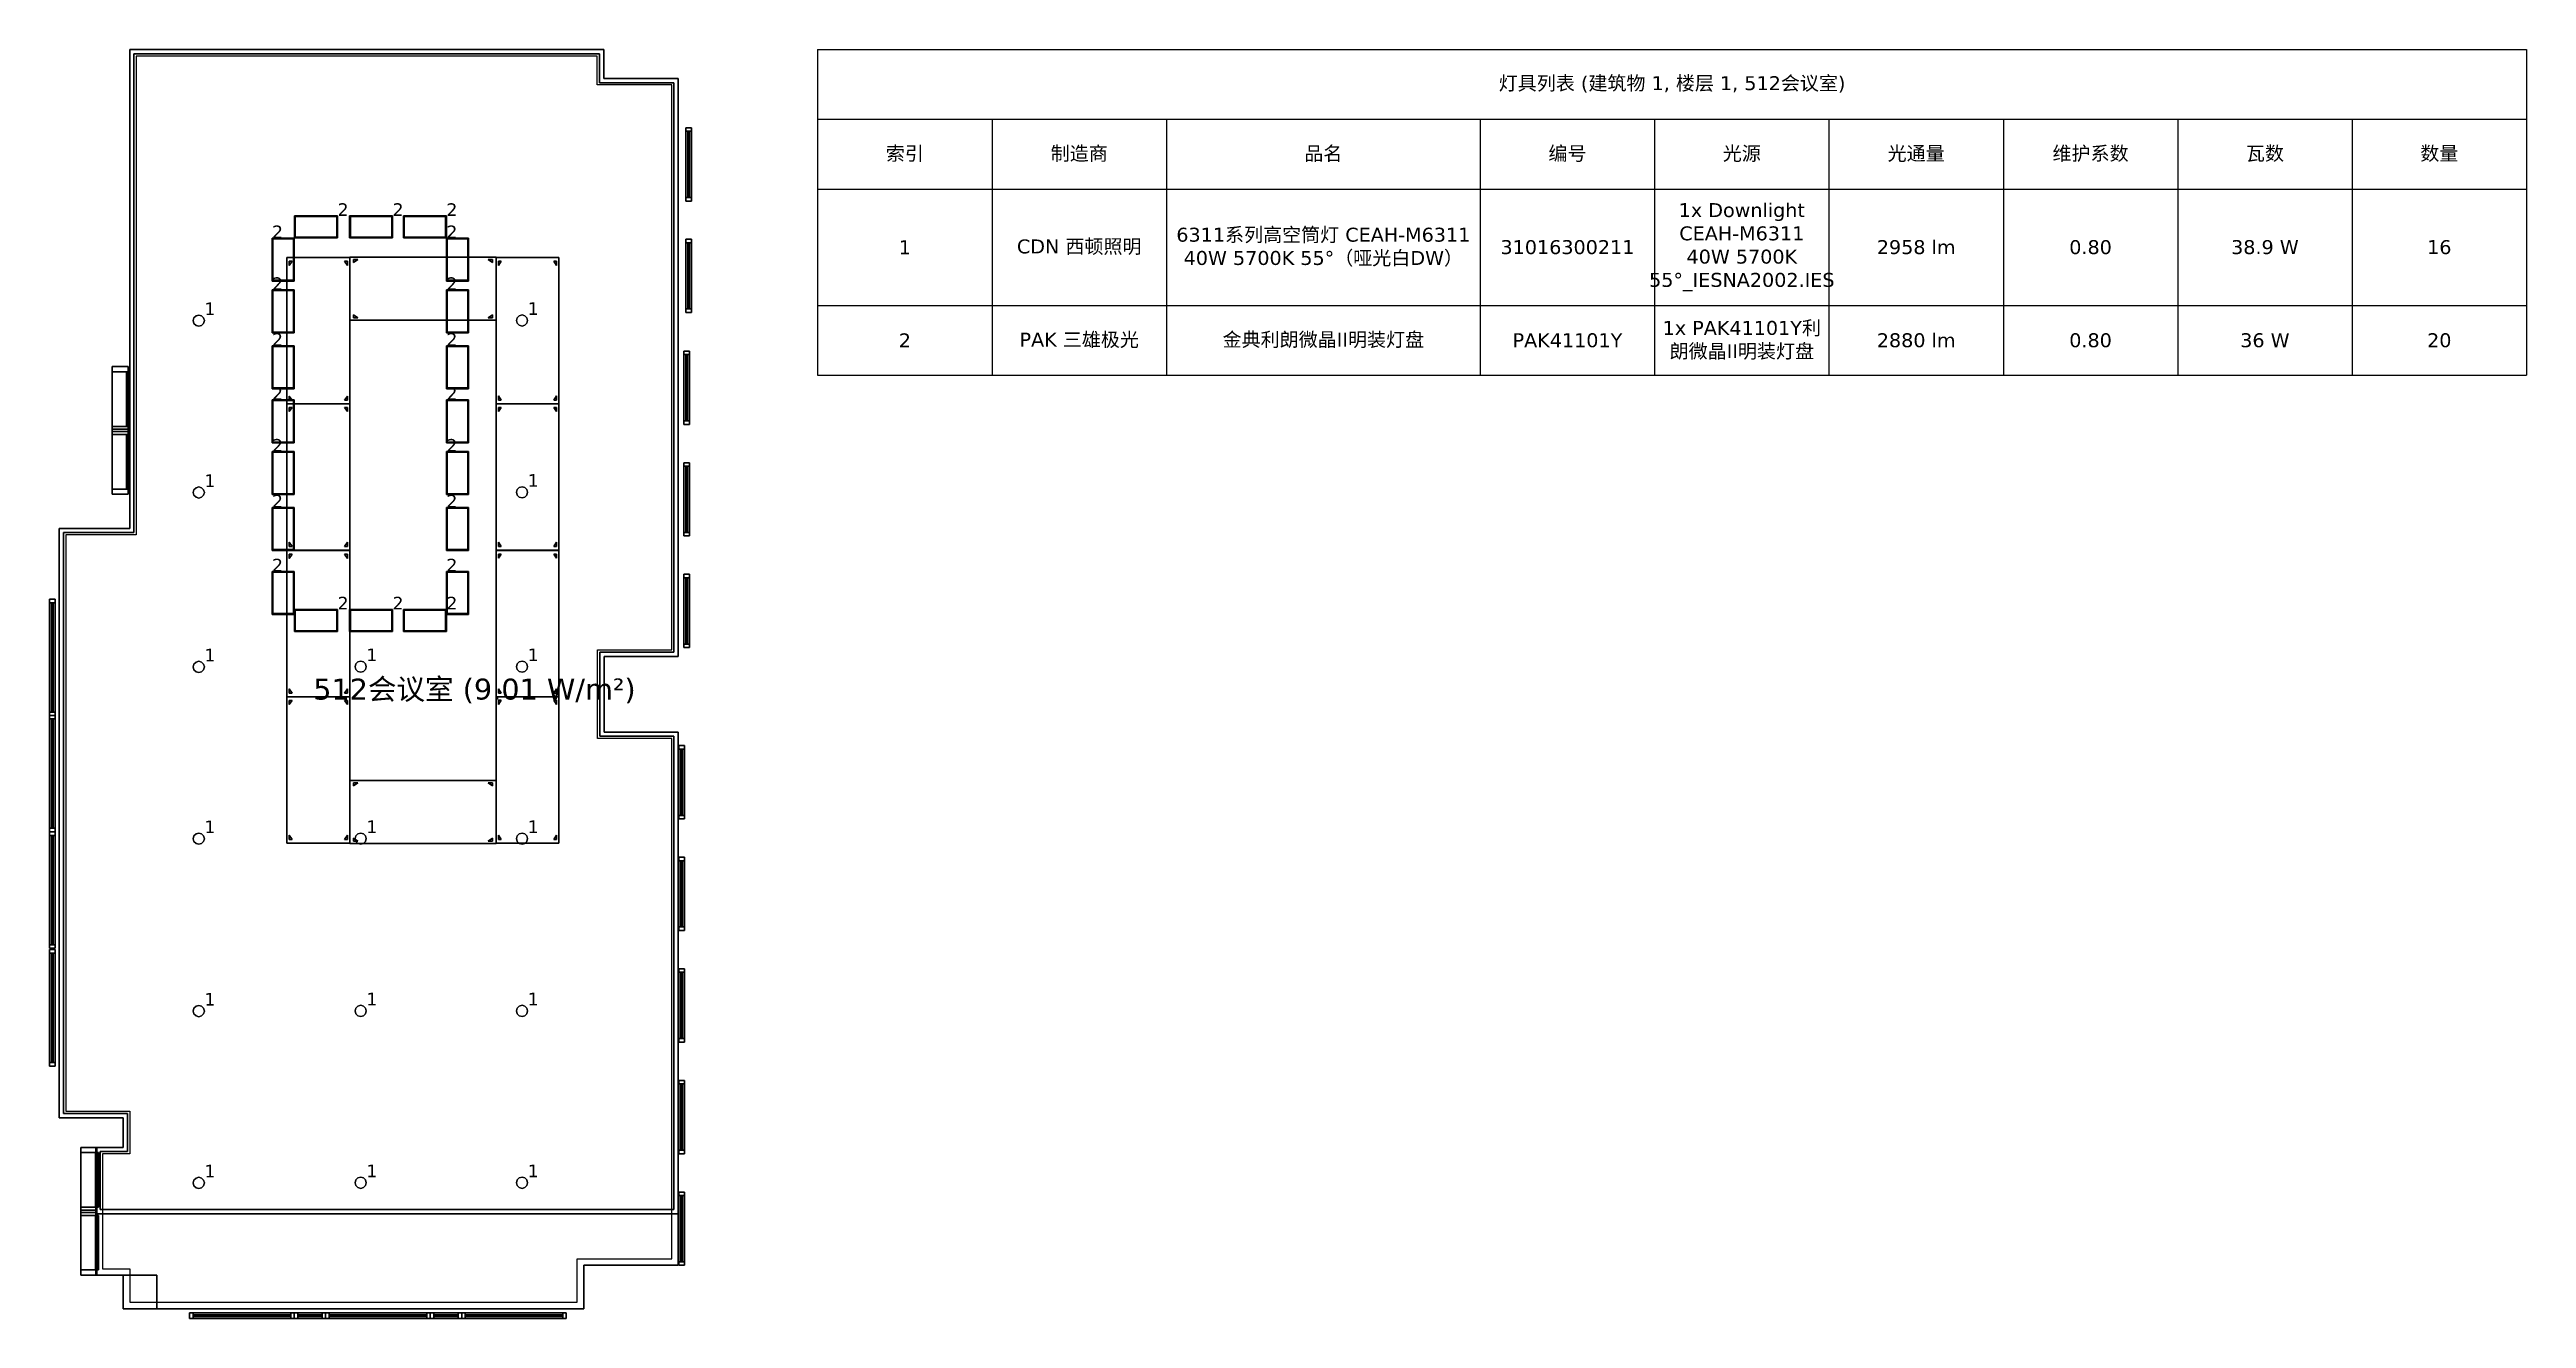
# Model space of a CAD drawing. Header units: inches. Extents: x -0.1 to 35.4, y -0.1 to 18.
import ezdxf

# ---------------------------------------------------------------- set-up
doc = ezdxf.new("R2010")
doc.units = ezdxf.units.IN
doc.header["$MEASUREMENT"] = 0
for name, color, linetype, true_color in [('DLX_APERT', 7, 'Continuous', 0x969696), ('DLX_CALC', 3, 'Continuous', 0x00ff00), ('DLX_CONT', 7, 'Continuous', 0x969696), ('DLX_DESC', 7, 'Continuous', 0x969696), ('DLX_GIRD', 7, 'Continuous', 0x969696), ('DLX_LUM', 7, 'Continuous', 0xffd400), ('DLX_LUMKEY', 7, 'Continuous', 0x969696), ('DLX_LUMKEY_IDX', 7, 'Continuous', 0x969696), ('DLX_OBJ', 150, 'Continuous', 0x007fff)]:
    doc.layers.add(name, color=color, linetype=linetype, true_color=true_color)
doc.styles.add('TableTextStyle', font='')
doc.styles.get('TableTextStyle').set_extended_font_data('VERDANA.TTF')

msp = doc.modelspace()

# ---------------------------------------------------------------- texts
at = {"layer": 'DLX_DESC', "style": 'TableTextStyle'}
msp.add_text('512会议室 (9.01 W/m²)', height=0.3, dxfattribs=at).set_placement((3.64, 8.732))
at = {"layer": 'DLX_LUMKEY_IDX', "style": 'TableTextStyle'}
for s, p in [('2', (3.99, 15.666)), ('2', (4.778, 15.666)), ('2', (5.55, 15.666)), ('2', (3.05, 15.347)), ('2', (5.55, 15.347)), ('2', (3.05, 14.605)), ('2', (5.55, 14.605)), ('1', (2.08, 14.244)), ('1', (6.715, 14.246)), ('2', (3.05, 13.805)), ('2', (5.55, 13.805)), ('2', (3.05, 13.029)), ('2', (5.55, 13.029)), ('2', (3.05, 12.287)), ('2', (5.55, 12.287)), ('1', (2.08, 11.78)), ('1', (6.715, 11.783)), ('2', (3.05, 11.487)), ('2', (5.55, 11.487)), ('2', (3.05, 10.57)), ('2', (5.55, 10.57)), ('2', (3.99, 10.025)), ('2', (4.778, 10.025)), ('2', (5.55, 10.025)), ('1', (2.08, 9.28)), ('1', (4.402, 9.283)), ('1', (6.715, 9.283)), ('1', (2.08, 6.817)), ('1', (4.402, 6.819)), ('1', (6.715, 6.819)), ('1', (2.08, 4.346)), ('1', (4.402, 4.349)), ('1', (6.715, 4.349)), ('1', (2.08, 1.883)), ('1', (4.402, 1.885)), ('1', (6.715, 1.885))]:
    msp.add_text(s, height=0.18, dxfattribs=at).set_placement(p)

# ---------------------------------------------------------------- blocks, each defined once
blk = doc.blocks.new('*T2')
at = {"layer": 'DLX_LUMKEY', "color": 0, "linetype": 'ByBlock', "lineweight": -2}
for p, q in [((0, 0), (24.5, 0)), ((0, 0), (0, -4.669)), ((24.5, 0), (24.5, -4.669)), ((0, -1), (24.5, -1)), ((2.5, -1), (2.5, -4.669)), ((5, -1), (5, -4.669)), ((9.5, -1), (9.5, -4.669)), ((12, -1), (12, -4.669)), ((14.5, -1), (14.5, -4.669)), ((17, -1), (17, -4.669)), ((19.5, -1), (19.5, -4.669)), ((22, -1), (22, -4.669)), ((0, -2), (24.5, -2)), ((0, -3.669), (24.5, -3.669)), ((0, -4.669), (24.5, -4.669))]:
    blk.add_line(p, q, dxfattribs=at)
at = {"layer": 'DLX_LUMKEY', "color": 0, "char_height": 0.2, "attachment_point": 5, "style": 'TableTextStyle'}
for s, insert, width in [('灯具列表 (建筑物 1, 楼层 1, 512会议室)', (12.25, -0.5), 24.38), ('索引', (1.25, -1.5), 2.38), ('制造商', (3.75, -1.5), 2.38), ('品名', (7.25, -1.5), 4.38), ('编号', (10.75, -1.5), 2.38), ('光源', (13.25, -1.5), 2.38), ('光通量', (15.75, -1.5), 2.38), ('维护系数', (18.25, -1.5), 2.38), ('瓦数', (20.75, -1.5), 2.38), ('数量', (23.25, -1.5), 2.38), ('1x Downlight CEAH-M6311 40W 5700K 55°_IESNA2002.IES', (13.25, -2.834), 2.38), ('1', (1.25, -2.834), 2.38), ('CDN 西顿照明', (3.75, -2.834), 2.38), ('6311系列高空筒灯 CEAH-M6311 40W 5700K 55°（哑光白DW）', (7.25, -2.834), 4.38), ('31016300211', (10.75, -2.834), 2.38), ('2958 lm', (15.75, -2.834), 2.38), ('0.80', (18.25, -2.834), 2.38), ('38.9 W', (20.75, -2.834), 2.38), ('16', (23.25, -2.834), 2.38), ('1x PAK41101Y利朗微晶II明装灯盘', (13.25, -4.169), 2.38), ('2', (1.25, -4.169), 2.38), ('PAK 三雄极光', (3.75, -4.169), 2.38), ('金典利朗微晶II明装灯盘', (7.25, -4.169), 4.38), ('PAK41101Y', (10.75, -4.169), 2.38), ('2880 lm', (15.75, -4.169), 2.38), ('0.80', (18.25, -4.169), 2.38), ('36 W', (20.75, -4.169), 2.38), ('20', (23.25, -4.169), 2.38)]:
    blk.add_mtext(s, dxfattribs=dict(at, insert=insert, width=width))

# ---------------------------------------------------------------- linework, layer by layer
at = {"layer": 'DLX_APERT'}
for points in [[(9.064, 16.928, 0), (8.984, 16.928, 0)], [(8.984, 16.928, 0), (8.984, 15.878, 0)], [(9.064, 16.928, 0), (8.984, 16.928, 0)], [(8.984, 16.928, 0), (8.984, 16.928, 0)], [(8.984, 16.928, 0), (9.064, 16.928, 0)], [(8.984, 15.878, 0), (8.984, 16.928, 0)], [(8.984, 16.928, 0), (9.064, 16.928, 0)], [(8.984, 15.878, 0), (8.984, 16.928, 0)], [(8.984, 16.928, 0), (8.984, 16.928, 0)], [(8.984, 16.928, 0), (8.984, 15.878, 0)], [(8.984, 15.928, 0), (8.984, 16.878, 0)], [(8.984, 16.878, 0), (8.984, 16.878, 0)], [(8.984, 16.878, 0), (8.984, 15.928, 0)], [(8.984, 15.928, 0), (8.984, 16.878, 0)], [(8.984, 16.878, 0), (9.012, 16.878, 0)], [(9.012, 16.878, 0), (8.984, 16.878, 0)], [(8.984, 16.878, 0), (8.984, 16.878, 0)], [(8.984, 16.878, 0), (9.012, 16.878, 0)], [(9.012, 16.878, 0), (8.984, 16.878, 0)], [(8.984, 16.878, 0), (8.984, 15.928, 0)], [(9.012, 16.878, 0), (9.012, 15.928, 0)], [(9.012, 15.928, 0), (9.012, 16.878, 0)], [(9.012, 16.878, 0), (9.036, 16.878, 0)], [(9.012, 16.878, 0), (9.012, 16.878, 0)], [(9.012, 16.878, 0), (9.012, 16.878, 0)], [(9.012, 16.878, 0), (9.036, 16.878, 0)], [(9.036, 16.878, 0), (9.012, 16.878, 0)], [(9.012, 15.928, 0), (9.012, 16.878, 0)], [(9.012, 16.878, 0), (9.012, 15.928, 0)], [(9.036, 16.878, 0), (9.012, 16.878, 0)], [(9.036, 16.878, 0), (9.012, 16.878, 0)], [(9.012, 16.878, 0), (9.012, 15.928, 0)], [(9.012, 15.928, 0), (9.012, 16.878, 0)], [(9.012, 16.878, 0), (9.012, 16.878, 0)], [(9.012, 16.878, 0), (9.012, 15.928, 0)], [(9.036, 16.878, 0), (9.012, 16.878, 0)], [(9.012, 16.878, 0), (9.012, 16.878, 0)], [(9.012, 16.878, 0), (9.036, 16.878, 0)], [(9.012, 15.928, 0), (9.012, 16.878, 0)], [(9.012, 16.878, 0), (9.036, 16.878, 0)], [(9.036, 15.928, 0), (9.036, 16.878, 0)], [(9.036, 16.878, 0), (9.064, 16.878, 0)], [(9.036, 16.878, 0), (9.036, 16.878, 0)], [(9.036, 16.878, 0), (9.064, 16.878, 0)], [(9.064, 16.878, 0), (9.036, 16.878, 0)], [(9.036, 16.878, 0), (9.036, 15.928, 0)], [(9.064, 16.878, 0), (9.036, 16.878, 0)], [(9.036, 16.878, 0), (9.036, 15.928, 0)], [(9.036, 16.878, 0), (9.036, 16.878, 0)], [(9.036, 15.928, 0), (9.036, 16.878, 0)], [(9.036, 15.928, 0), (9.036, 16.878, 0)], [(9.036, 16.878, 0), (9.036, 16.878, 0)], [(9.036, 16.878, 0), (9.036, 15.928, 0)], [(9.036, 15.928, 0), (9.036, 16.878, 0)], [(9.036, 16.878, 0), (9.036, 16.878, 0)], [(9.036, 16.878, 0), (9.036, 15.928, 0)], [(9.064, 15.878, 0), (9.064, 16.928, 0)], [(9.064, 16.928, 0), (9.064, 16.928, 0)], [(9.064, 16.928, 0), (9.064, 15.878, 0)], [(9.064, 15.878, 0), (9.064, 16.928, 0)], [(9.064, 16.928, 0), (9.064, 16.928, 0)], [(9.064, 16.928, 0), (9.064, 15.878, 0)], [(9.064, 15.928, 0), (9.064, 16.878, 0)], [(9.064, 16.878, 0), (9.064, 16.878, 0)], [(9.064, 16.878, 0), (9.064, 15.928, 0)], [(9.064, 16.878, 0), (9.064, 15.928, 0)], [(9.064, 16.878, 0), (9.064, 16.878, 0)], [(9.064, 15.928, 0), (9.064, 16.878, 0)], [(8.984, 15.928, 0), (8.984, 15.928, 0)], [(9.012, 15.928, 0), (8.984, 15.928, 0)], [(8.984, 15.928, 0), (9.012, 15.928, 0)], [(9.012, 15.928, 0), (8.984, 15.928, 0)], [(8.984, 15.928, 0), (8.984, 15.928, 0)], [(8.984, 15.928, 0), (9.012, 15.928, 0)], [(8.984, 15.878, 0), (9.064, 15.878, 0)], [(9.064, 15.878, 0), (8.984, 15.878, 0)], [(9.064, 15.878, 0), (8.984, 15.878, 0)], [(8.984, 15.878, 0), (8.984, 15.878, 0)], [(8.984, 15.878, 0), (9.064, 15.878, 0)], [(8.984, 15.878, 0), (8.984, 15.878, 0)], [(9.036, 15.928, 0), (9.012, 15.928, 0)], [(9.012, 15.928, 0), (9.036, 15.928, 0)], [(9.012, 15.928, 0), (9.012, 15.928, 0)], [(9.012, 15.928, 0), (9.012, 15.928, 0)], [(9.012, 15.928, 0), (9.036, 15.928, 0)], [(9.036, 15.928, 0), (9.012, 15.928, 0)], [(9.012, 15.928, 0), (9.036, 15.928, 0)], [(9.012, 15.928, 0), (9.012, 15.928, 0)], [(9.036, 15.928, 0), (9.012, 15.928, 0)], [(9.036, 15.928, 0), (9.012, 15.928, 0)], [(9.012, 15.928, 0), (9.012, 15.928, 0)], [(9.012, 15.928, 0), (9.036, 15.928, 0)], [(9.064, 15.928, 0), (9.036, 15.928, 0)], [(9.036, 15.928, 0), (9.036, 15.928, 0)], [(9.036, 15.928, 0), (9.064, 15.928, 0)], [(9.064, 15.928, 0), (9.036, 15.928, 0)], [(9.036, 15.928, 0), (9.064, 15.928, 0)], [(9.036, 15.928, 0), (9.036, 15.928, 0)], [(9.036, 15.928, 0), (9.036, 15.928, 0)], [(9.036, 15.928, 0), (9.036, 15.928, 0)], [(9.064, 15.928, 0), (9.064, 15.928, 0)], [(9.064, 15.928, 0), (9.064, 15.928, 0)], [(9.064, 15.878, 0), (9.064, 15.878, 0)], [(9.064, 15.878, 0), (9.064, 15.878, 0)], [(9.064, 15.331, 0), (8.984, 15.331, 0)], [(8.984, 15.331, 0), (8.984, 14.281, 0)], [(9.064, 15.331, 0), (8.984, 15.331, 0)], [(8.984, 15.331, 0), (8.984, 15.331, 0)], [(8.984, 15.331, 0), (9.064, 15.331, 0)], [(8.984, 14.281, 0), (8.984, 15.331, 0)], [(8.984, 15.331, 0), (9.064, 15.331, 0)], [(8.984, 14.281, 0), (8.984, 15.331, 0)], [(8.984, 15.331, 0), (8.984, 15.331, 0)], [(8.984, 15.331, 0), (8.984, 14.281, 0)], [(8.984, 14.331, 0), (8.984, 15.281, 0)], [(8.984, 15.281, 0), (8.984, 15.281, 0)], [(8.984, 15.281, 0), (8.984, 14.331, 0)], [(8.984, 14.331, 0), (8.984, 15.281, 0)], [(8.984, 15.281, 0), (9.012, 15.281, 0)], [(9.012, 15.281, 0), (8.984, 15.281, 0)], [(8.984, 15.281, 0), (8.984, 15.281, 0)], [(8.984, 15.281, 0), (9.012, 15.281, 0)], [(9.012, 15.281, 0), (8.984, 15.281, 0)], [(8.984, 15.281, 0), (8.984, 14.331, 0)], [(9.012, 15.281, 0), (9.012, 14.331, 0)], [(9.012, 14.331, 0), (9.012, 15.281, 0)], [(9.012, 15.281, 0), (9.036, 15.281, 0)], [(9.012, 15.281, 0), (9.012, 15.281, 0)], [(9.012, 15.281, 0), (9.012, 15.281, 0)], [(9.012, 15.281, 0), (9.036, 15.281, 0)], [(9.036, 15.281, 0), (9.012, 15.281, 0)], [(9.012, 14.331, 0), (9.012, 15.281, 0)], [(9.012, 15.281, 0), (9.012, 14.331, 0)], [(9.036, 15.281, 0), (9.012, 15.281, 0)], [(9.036, 15.281, 0), (9.012, 15.281, 0)], [(9.012, 15.281, 0), (9.012, 14.331, 0)], [(9.012, 14.331, 0), (9.012, 15.281, 0)], [(9.012, 15.281, 0), (9.012, 15.281, 0)], [(9.012, 15.281, 0), (9.012, 14.331, 0)], [(9.036, 15.281, 0), (9.012, 15.281, 0)], [(9.012, 15.281, 0), (9.012, 15.281, 0)], [(9.012, 15.281, 0), (9.036, 15.281, 0)], [(9.012, 14.331, 0), (9.012, 15.281, 0)], [(9.012, 15.281, 0), (9.036, 15.281, 0)], [(9.036, 14.331, 0), (9.036, 15.281, 0)], [(9.036, 15.281, 0), (9.064, 15.281, 0)], [(9.036, 15.281, 0), (9.036, 15.281, 0)], [(9.036, 15.281, 0), (9.064, 15.281, 0)], [(9.064, 15.281, 0), (9.036, 15.281, 0)], [(9.036, 15.281, 0), (9.036, 14.331, 0)], [(9.064, 15.281, 0), (9.036, 15.281, 0)], [(9.036, 15.281, 0), (9.036, 14.331, 0)], [(9.036, 15.281, 0), (9.036, 15.281, 0)], [(9.036, 14.331, 0), (9.036, 15.281, 0)], [(9.036, 14.331, 0), (9.036, 15.281, 0)], [(9.036, 15.281, 0), (9.036, 15.281, 0)], [(9.036, 15.281, 0), (9.036, 14.331, 0)], [(9.036, 14.331, 0), (9.036, 15.281, 0)], [(9.036, 15.281, 0), (9.036, 15.281, 0)], [(9.036, 15.281, 0), (9.036, 14.331, 0)], [(9.064, 14.281, 0), (9.064, 15.331, 0)], [(9.064, 15.331, 0), (9.064, 15.331, 0)], [(9.064, 15.331, 0), (9.064, 14.281, 0)], [(9.064, 14.281, 0), (9.064, 15.331, 0)], [(9.064, 15.331, 0), (9.064, 15.331, 0)], [(9.064, 15.331, 0), (9.064, 14.281, 0)], [(9.064, 14.331, 0), (9.064, 15.281, 0)], [(9.064, 15.281, 0), (9.064, 15.281, 0)], [(9.064, 15.281, 0), (9.064, 14.331, 0)], [(9.064, 15.281, 0), (9.064, 14.331, 0)], [(9.064, 15.281, 0), (9.064, 15.281, 0)], [(9.064, 14.331, 0), (9.064, 15.281, 0)], [(8.984, 14.331, 0), (8.984, 14.331, 0)], [(9.012, 14.331, 0), (8.984, 14.331, 0)], [(8.984, 14.331, 0), (9.012, 14.331, 0)], [(9.012, 14.331, 0), (8.984, 14.331, 0)], [(8.984, 14.331, 0), (8.984, 14.331, 0)], [(8.984, 14.331, 0), (9.012, 14.331, 0)], [(8.984, 14.281, 0), (9.064, 14.281, 0)], [(9.064, 14.281, 0), (8.984, 14.281, 0)], [(9.064, 14.281, 0), (8.984, 14.281, 0)], [(8.984, 14.281, 0), (8.984, 14.281, 0)], [(8.984, 14.281, 0), (9.064, 14.281, 0)], [(8.984, 14.281, 0), (8.984, 14.281, 0)], [(9.036, 14.331, 0), (9.012, 14.331, 0)], [(9.012, 14.331, 0), (9.036, 14.331, 0)], [(9.012, 14.331, 0), (9.012, 14.331, 0)], [(9.012, 14.331, 0), (9.012, 14.331, 0)], [(9.012, 14.331, 0), (9.036, 14.331, 0)], [(9.036, 14.331, 0), (9.012, 14.331, 0)], [(9.012, 14.331, 0), (9.036, 14.331, 0)], [(9.012, 14.331, 0), (9.012, 14.331, 0)], [(9.036, 14.331, 0), (9.012, 14.331, 0)], [(9.036, 14.331, 0), (9.012, 14.331, 0)], [(9.012, 14.331, 0), (9.012, 14.331, 0)], [(9.012, 14.331, 0), (9.036, 14.331, 0)], [(9.064, 14.331, 0), (9.036, 14.331, 0)], [(9.036, 14.331, 0), (9.036, 14.331, 0)], [(9.036, 14.331, 0), (9.064, 14.331, 0)], [(9.064, 14.331, 0), (9.036, 14.331, 0)], [(9.036, 14.331, 0), (9.064, 14.331, 0)], [(9.036, 14.331, 0), (9.036, 14.331, 0)], [(9.036, 14.331, 0), (9.036, 14.331, 0)], [(9.036, 14.331, 0), (9.036, 14.331, 0)], [(9.064, 14.331, 0), (9.064, 14.331, 0)], [(9.064, 14.331, 0), (9.064, 14.331, 0)], [(9.064, 14.281, 0), (9.064, 14.281, 0)], [(9.064, 14.281, 0), (9.064, 14.281, 0)], [(0.987, 13.505, 0), (0.757, 13.505, 0)], [(0.757, 13.505, 0), (0.757, 12.573, 0)], [(0.987, 13.505, 0), (0.757, 13.505, 0)], [(0.757, 13.505, 0), (0.757, 13.505, 0)], [(0.757, 13.505, 0), (0.987, 13.505, 0)], [(0.757, 13.43, 0), (0.757, 13.505, 0)], [(0.757, 13.505, 0), (0.987, 13.505, 0)], [(0.757, 12.573, 0), (0.757, 13.505, 0)], [(0.757, 13.505, 0), (0.757, 13.505, 0)], [(0.757, 13.505, 0), (0.757, 13.43, 0)], [(0.987, 12.573, 0), (0.987, 13.505, 0)], [(0.987, 13.505, 0), (0.987, 13.505, 0)], [(0.987, 13.505, 0), (0.987, 13.43, 0)], [(0.987, 13.43, 0), (0.987, 13.505, 0)], [(0.987, 13.505, 0), (0.987, 13.505, 0)], [(0.987, 13.505, 0), (0.987, 12.573, 0)], [(9.035, 13.727, 0), (8.955, 13.727, 0)], [(8.955, 13.727, 0), (8.955, 12.677, 0)], [(9.035, 13.727, 0), (8.955, 13.727, 0)], [(8.955, 13.727, 0), (8.955, 13.727, 0)], [(8.955, 13.727, 0), (9.035, 13.727, 0)], [(8.955, 12.677, 0), (8.955, 13.727, 0)], [(8.955, 13.727, 0), (9.035, 13.727, 0)], [(8.955, 12.677, 0), (8.955, 13.727, 0)], [(8.955, 13.727, 0), (8.955, 13.727, 0)], [(8.955, 13.727, 0), (8.955, 12.677, 0)], [(8.955, 12.727, 0), (8.955, 13.677, 0)], [(8.955, 13.677, 0), (8.955, 13.677, 0)], [(8.955, 13.677, 0), (8.955, 12.727, 0)], [(8.955, 12.727, 0), (8.955, 13.677, 0)], [(8.955, 13.677, 0), (8.983, 13.677, 0)], [(8.983, 13.677, 0), (8.955, 13.677, 0)], [(8.955, 13.677, 0), (8.955, 13.677, 0)], [(8.955, 13.677, 0), (8.983, 13.677, 0)], [(8.983, 13.677, 0), (8.955, 13.677, 0)], [(8.955, 13.677, 0), (8.955, 12.727, 0)], [(8.983, 13.677, 0), (8.983, 12.727, 0)], [(8.983, 12.727, 0), (8.983, 13.677, 0)], [(8.983, 13.677, 0), (9.007, 13.677, 0)], [(8.983, 13.677, 0), (8.983, 13.677, 0)], [(8.983, 13.677, 0), (8.983, 13.677, 0)], [(8.983, 13.677, 0), (9.007, 13.677, 0)], [(9.007, 13.677, 0), (8.983, 13.677, 0)], [(8.983, 12.727, 0), (8.983, 13.677, 0)], [(8.983, 13.677, 0), (8.983, 12.727, 0)], [(9.007, 13.677, 0), (8.983, 13.677, 0)], [(9.007, 13.677, 0), (8.983, 13.677, 0)], [(8.983, 13.677, 0), (8.983, 12.727, 0)], [(8.983, 12.727, 0), (8.983, 13.677, 0)], [(8.983, 13.677, 0), (8.983, 13.677, 0)], [(8.983, 13.677, 0), (8.983, 12.727, 0)], [(9.007, 13.677, 0), (8.983, 13.677, 0)], [(8.983, 13.677, 0), (8.983, 13.677, 0)], [(8.983, 13.677, 0), (9.007, 13.677, 0)], [(8.983, 12.727, 0), (8.983, 13.677, 0)], [(8.983, 13.677, 0), (9.007, 13.677, 0)], [(9.007, 12.727, 0), (9.007, 13.677, 0)], [(9.007, 13.677, 0), (9.035, 13.677, 0)], [(9.007, 13.677, 0), (9.007, 13.677, 0)], [(9.007, 13.677, 0), (9.035, 13.677, 0)], [(9.035, 13.677, 0), (9.007, 13.677, 0)], [(9.007, 13.677, 0), (9.007, 12.727, 0)], [(9.035, 13.677, 0), (9.007, 13.677, 0)], [(9.007, 13.677, 0), (9.007, 12.727, 0)], [(9.007, 13.677, 0), (9.007, 13.677, 0)], [(9.007, 12.727, 0), (9.007, 13.677, 0)], [(9.007, 12.727, 0), (9.007, 13.677, 0)], [(9.007, 13.677, 0), (9.007, 13.677, 0)], [(9.007, 13.677, 0), (9.007, 12.727, 0)], [(9.007, 12.727, 0), (9.007, 13.677, 0)], [(9.007, 13.677, 0), (9.007, 13.677, 0)], [(9.007, 13.677, 0), (9.007, 12.727, 0)], [(9.035, 12.677, 0), (9.035, 13.727, 0)], [(9.035, 13.727, 0), (9.035, 13.727, 0)], [(9.035, 13.727, 0), (9.035, 12.677, 0)], [(9.035, 12.677, 0), (9.035, 13.727, 0)], [(9.035, 13.727, 0), (9.035, 13.727, 0)], [(9.035, 13.727, 0), (9.035, 12.677, 0)], [(9.035, 12.727, 0), (9.035, 13.677, 0)], [(9.035, 13.677, 0), (9.035, 13.677, 0)], [(9.035, 13.677, 0), (9.035, 12.727, 0)], [(9.035, 13.677, 0), (9.035, 12.727, 0)], [(9.035, 13.677, 0), (9.035, 13.677, 0)], [(9.035, 12.727, 0), (9.035, 13.677, 0)], [(0.964, 13.43, 0), (0.757, 13.43, 0)], [(0.757, 13.43, 0), (0.757, 13.43, 0)], [(0.757, 13.43, 0), (0.757, 12.648, 0)], [(0.757, 12.648, 0), (0.757, 13.43, 0)], [(0.757, 13.43, 0), (0.964, 13.43, 0)], [(0.964, 13.43, 0), (0.757, 13.43, 0)], [(0.757, 13.43, 0), (0.757, 13.43, 0)], [(0.757, 13.43, 0), (0.964, 13.43, 0)], [(0.987, 13.43, 0), (0.964, 13.43, 0)], [(0.964, 13.43, 0), (0.964, 12.648, 0)], [(0.964, 13.43, 0), (0.964, 13.43, 0)], [(0.964, 12.648, 0), (0.964, 13.43, 0)], [(0.964, 13.43, 0), (0.987, 13.43, 0)], [(0.964, 13.43, 0), (0.964, 13.43, 0)], [(0.964, 13.43, 0), (0.987, 13.43, 0)], [(0.987, 13.43, 0), (0.964, 13.43, 0)], [(0.964, 12.648, 0), (0.964, 13.43, 0)], [(0.964, 13.43, 0), (0.964, 13.43, 0)], [(0.964, 13.43, 0), (0.964, 12.648, 0)], [(0.964, 12.648, 0), (0.964, 13.43, 0)], [(0.964, 13.43, 0), (0.987, 13.43, 0)], [(0.987, 13.43, 0), (0.964, 13.43, 0)], [(0.964, 13.43, 0), (0.964, 12.648, 0)], [(0.987, 13.43, 0), (0.964, 13.43, 0)], [(0.964, 13.43, 0), (0.964, 13.43, 0)], [(0.964, 13.43, 0), (0.987, 13.43, 0)], [(0.987, 12.648, 0), (0.987, 13.43, 0)], [(0.987, 13.43, 0), (0.987, 13.43, 0)], [(0.987, 13.43, 0), (0.987, 12.648, 0)], [(0.987, 13.43, 0), (0.987, 13.43, 0)], [(0.987, 13.43, 0), (1.009, 13.43, 0)], [(0.987, 13.43, 0), (0.987, 13.43, 0)], [(0.987, 13.43, 0), (1.009, 13.43, 0)], [(1.009, 13.43, 0), (0.987, 13.43, 0)], [(0.987, 13.43, 0), (0.987, 12.648, 0)], [(1.009, 13.43, 0), (0.987, 13.43, 0)], [(0.987, 12.648, 0), (0.987, 13.43, 0)], [(0.987, 13.43, 0), (0.987, 13.43, 0)], [(1.009, 13.43, 0), (1.009, 12.648, 0)], [(1.009, 12.648, 0), (1.009, 13.43, 0)], [(1.009, 13.43, 0), (1.009, 13.43, 0)], [(1.009, 13.43, 0), (1.009, 12.648, 0)], [(1.009, 13.43, 0), (1.009, 13.43, 0)], [(1.009, 12.648, 0), (1.009, 13.43, 0)], [(0.757, 12.648, 0), (0.964, 12.648, 0)], [(0.757, 12.573, 0), (0.757, 12.648, 0)], [(0.757, 12.648, 0), (0.757, 12.648, 0)], [(0.757, 12.648, 0), (0.757, 12.573, 0)], [(0.964, 12.648, 0), (0.757, 12.648, 0)], [(0.964, 12.648, 0), (0.757, 12.648, 0)], [(0.757, 12.648, 0), (0.757, 12.648, 0)], [(0.757, 12.648, 0), (0.964, 12.648, 0)], [(0.987, 12.606, 0), (0.757, 12.606, 0)], [(0.757, 12.606, 0), (0.757, 11.674, 0)], [(0.987, 12.606, 0), (0.757, 12.606, 0)], [(0.757, 12.606, 0), (0.757, 12.606, 0)], [(0.757, 12.606, 0), (0.987, 12.606, 0)], [(0.757, 12.531, 0), (0.757, 12.606, 0)], [(0.757, 12.606, 0), (0.987, 12.606, 0)], [(0.757, 11.674, 0), (0.757, 12.606, 0)], [(0.757, 12.606, 0), (0.757, 12.606, 0)], [(0.757, 12.606, 0), (0.757, 12.531, 0)], [(0.757, 12.573, 0), (0.987, 12.573, 0)], [(0.987, 12.573, 0), (0.757, 12.573, 0)], [(0.757, 12.573, 0), (0.757, 12.573, 0)], [(0.757, 12.573, 0), (0.987, 12.573, 0)], [(0.987, 12.573, 0), (0.757, 12.573, 0)], [(0.757, 12.573, 0), (0.757, 12.573, 0)], [(0.964, 12.531, 0), (0.757, 12.531, 0)], [(0.757, 12.531, 0), (0.757, 12.531, 0)], [(0.757, 12.531, 0), (0.757, 11.749, 0)], [(0.757, 11.749, 0), (0.757, 12.531, 0)], [(0.757, 12.531, 0), (0.964, 12.531, 0)], [(0.964, 12.531, 0), (0.757, 12.531, 0)], [(0.757, 12.531, 0), (0.757, 12.531, 0)], [(0.757, 12.531, 0), (0.964, 12.531, 0)], [(0.964, 12.648, 0), (0.987, 12.648, 0)], [(0.964, 12.648, 0), (0.964, 12.648, 0)], [(0.987, 12.648, 0), (0.964, 12.648, 0)], [(0.964, 12.648, 0), (0.964, 12.648, 0)], [(0.964, 12.648, 0), (0.987, 12.648, 0)], [(0.987, 12.648, 0), (0.964, 12.648, 0)], [(0.964, 12.648, 0), (0.964, 12.648, 0)], [(0.987, 12.648, 0), (0.964, 12.648, 0)], [(0.987, 12.648, 0), (0.964, 12.648, 0)], [(0.964, 12.648, 0), (0.964, 12.648, 0)], [(0.964, 12.648, 0), (0.987, 12.648, 0)], [(0.964, 12.648, 0), (0.987, 12.648, 0)], [(0.987, 12.531, 0), (0.964, 12.531, 0)], [(0.964, 12.531, 0), (0.964, 11.749, 0)], [(0.964, 12.531, 0), (0.964, 12.531, 0)], [(0.964, 11.749, 0), (0.964, 12.531, 0)], [(0.964, 12.531, 0), (0.987, 12.531, 0)], [(0.964, 12.531, 0), (0.964, 12.531, 0)], [(0.964, 12.531, 0), (0.987, 12.531, 0)], [(0.987, 12.531, 0), (0.964, 12.531, 0)], [(0.964, 11.749, 0), (0.964, 12.531, 0)], [(0.964, 12.531, 0), (0.964, 12.531, 0)], [(0.964, 12.531, 0), (0.964, 11.749, 0)], [(0.964, 11.749, 0), (0.964, 12.531, 0)], [(0.964, 12.531, 0), (0.987, 12.531, 0)], [(0.987, 12.531, 0), (0.964, 12.531, 0)], [(0.964, 12.531, 0), (0.964, 11.749, 0)], [(0.987, 12.531, 0), (0.964, 12.531, 0)], [(0.964, 12.531, 0), (0.964, 12.531, 0)], [(0.964, 12.531, 0), (0.987, 12.531, 0)], [(0.987, 12.648, 0), (0.987, 12.573, 0)], [(0.987, 12.648, 0), (0.987, 12.648, 0)], [(0.987, 12.573, 0), (0.987, 12.648, 0)], [(0.987, 12.648, 0), (0.987, 12.648, 0)], [(1.009, 12.648, 0), (0.987, 12.648, 0)], [(0.987, 12.648, 0), (0.987, 12.648, 0)], [(0.987, 12.648, 0), (1.009, 12.648, 0)], [(1.009, 12.648, 0), (0.987, 12.648, 0)], [(0.987, 12.648, 0), (1.009, 12.648, 0)], [(0.987, 12.648, 0), (0.987, 12.648, 0)], [(0.987, 11.674, 0), (0.987, 12.606, 0)], [(0.987, 12.606, 0), (0.987, 12.606, 0)], [(0.987, 12.606, 0), (0.987, 12.531, 0)], [(0.987, 12.531, 0), (0.987, 12.606, 0)], [(0.987, 12.606, 0), (0.987, 12.606, 0)], [(0.987, 12.606, 0), (0.987, 11.674, 0)], [(0.987, 12.573, 0), (0.987, 12.573, 0)], [(0.987, 12.573, 0), (0.987, 12.573, 0)], [(0.987, 11.749, 0), (0.987, 12.531, 0)], [(0.987, 12.531, 0), (0.987, 12.531, 0)], [(0.987, 12.531, 0), (0.987, 11.749, 0)], [(0.987, 12.531, 0), (0.987, 12.531, 0)], [(0.987, 12.531, 0), (1.009, 12.531, 0)], [(0.987, 12.531, 0), (0.987, 12.531, 0)], [(0.987, 12.531, 0), (1.009, 12.531, 0)], [(1.009, 12.531, 0), (0.987, 12.531, 0)], [(0.987, 12.531, 0), (0.987, 11.749, 0)], [(1.009, 12.531, 0), (0.987, 12.531, 0)], [(0.987, 11.749, 0), (0.987, 12.531, 0)], [(0.987, 12.531, 0), (0.987, 12.531, 0)], [(1.009, 12.648, 0), (1.009, 12.648, 0)], [(1.009, 12.648, 0), (1.009, 12.648, 0)], [(1.009, 12.531, 0), (1.009, 11.749, 0)], [(1.009, 11.749, 0), (1.009, 12.531, 0)], [(1.009, 12.531, 0), (1.009, 12.531, 0)], [(1.009, 12.531, 0), (1.009, 11.749, 0)], [(1.009, 12.531, 0), (1.009, 12.531, 0)], [(1.009, 11.749, 0), (1.009, 12.531, 0)], [(8.955, 12.727, 0), (8.955, 12.727, 0)], [(8.983, 12.727, 0), (8.955, 12.727, 0)], [(8.955, 12.727, 0), (8.983, 12.727, 0)], [(8.983, 12.727, 0), (8.955, 12.727, 0)], [(8.955, 12.727, 0), (8.955, 12.727, 0)], [(8.955, 12.727, 0), (8.983, 12.727, 0)], [(8.955, 12.677, 0), (9.035, 12.677, 0)], [(9.035, 12.677, 0), (8.955, 12.677, 0)], [(9.035, 12.677, 0), (8.955, 12.677, 0)], [(8.955, 12.677, 0), (8.955, 12.677, 0)], [(8.955, 12.677, 0), (9.035, 12.677, 0)], [(8.955, 12.677, 0), (8.955, 12.677, 0)], [(9.007, 12.727, 0), (8.983, 12.727, 0)], [(8.983, 12.727, 0), (9.007, 12.727, 0)], [(8.983, 12.727, 0), (8.983, 12.727, 0)], [(8.983, 12.727, 0), (8.983, 12.727, 0)], [(8.983, 12.727, 0), (9.007, 12.727, 0)], [(9.007, 12.727, 0), (8.983, 12.727, 0)], [(8.983, 12.727, 0), (9.007, 12.727, 0)], [(8.983, 12.727, 0), (8.983, 12.727, 0)], [(9.007, 12.727, 0), (8.983, 12.727, 0)], [(9.007, 12.727, 0), (8.983, 12.727, 0)], [(8.983, 12.727, 0), (8.983, 12.727, 0)], [(8.983, 12.727, 0), (9.007, 12.727, 0)], [(9.035, 12.727, 0), (9.007, 12.727, 0)], [(9.007, 12.727, 0), (9.007, 12.727, 0)], [(9.007, 12.727, 0), (9.035, 12.727, 0)], [(9.035, 12.727, 0), (9.007, 12.727, 0)], [(9.007, 12.727, 0), (9.035, 12.727, 0)], [(9.007, 12.727, 0), (9.007, 12.727, 0)], [(9.007, 12.727, 0), (9.007, 12.727, 0)], [(9.007, 12.727, 0), (9.007, 12.727, 0)], [(9.035, 12.727, 0), (9.035, 12.727, 0)], [(9.035, 12.727, 0), (9.035, 12.727, 0)], [(9.035, 12.677, 0), (9.035, 12.677, 0)], [(9.035, 12.677, 0), (9.035, 12.677, 0)], [(9.035, 12.127, 0), (8.955, 12.127, 0)], [(8.955, 12.127, 0), (8.955, 11.077, 0)], [(9.035, 12.127, 0), (8.955, 12.127, 0)], [(8.955, 12.127, 0), (8.955, 12.127, 0)], [(8.955, 12.127, 0), (9.035, 12.127, 0)], [(8.955, 11.077, 0), (8.955, 12.127, 0)], [(8.955, 12.127, 0), (9.035, 12.127, 0)], [(8.955, 11.077, 0), (8.955, 12.127, 0)], [(8.955, 12.127, 0), (8.955, 12.127, 0)], [(8.955, 12.127, 0), (8.955, 11.077, 0)], [(8.955, 11.127, 0), (8.955, 12.077, 0)], [(8.955, 12.077, 0), (8.955, 12.077, 0)], [(8.955, 12.077, 0), (8.955, 11.127, 0)], [(8.955, 11.127, 0), (8.955, 12.077, 0)], [(8.955, 12.077, 0), (8.983, 12.077, 0)], [(8.983, 12.077, 0), (8.955, 12.077, 0)], [(8.955, 12.077, 0), (8.955, 12.077, 0)], [(8.955, 12.077, 0), (8.983, 12.077, 0)], [(8.983, 12.077, 0), (8.955, 12.077, 0)], [(8.955, 12.077, 0), (8.955, 11.127, 0)], [(8.983, 12.077, 0), (8.983, 11.127, 0)], [(8.983, 11.127, 0), (8.983, 12.077, 0)], [(8.983, 12.077, 0), (9.007, 12.077, 0)], [(8.983, 12.077, 0), (8.983, 12.077, 0)], [(8.983, 12.077, 0), (8.983, 12.077, 0)], [(8.983, 12.077, 0), (9.007, 12.077, 0)], [(9.007, 12.077, 0), (8.983, 12.077, 0)], [(8.983, 11.127, 0), (8.983, 12.077, 0)], [(8.983, 12.077, 0), (8.983, 11.127, 0)], [(9.007, 12.077, 0), (8.983, 12.077, 0)], [(9.007, 12.077, 0), (8.983, 12.077, 0)], [(8.983, 12.077, 0), (8.983, 11.127, 0)], [(8.983, 11.127, 0), (8.983, 12.077, 0)], [(8.983, 12.077, 0), (8.983, 12.077, 0)], [(8.983, 12.077, 0), (8.983, 11.127, 0)], [(9.007, 12.077, 0), (8.983, 12.077, 0)], [(8.983, 12.077, 0), (8.983, 12.077, 0)], [(8.983, 12.077, 0), (9.007, 12.077, 0)], [(8.983, 11.127, 0), (8.983, 12.077, 0)], [(8.983, 12.077, 0), (9.007, 12.077, 0)], [(9.007, 11.127, 0), (9.007, 12.077, 0)], [(9.007, 12.077, 0), (9.035, 12.077, 0)], [(9.007, 12.077, 0), (9.007, 12.077, 0)], [(9.007, 12.077, 0), (9.035, 12.077, 0)], [(9.035, 12.077, 0), (9.007, 12.077, 0)], [(9.007, 12.077, 0), (9.007, 11.127, 0)], [(9.035, 12.077, 0), (9.007, 12.077, 0)], [(9.007, 12.077, 0), (9.007, 11.127, 0)], [(9.007, 12.077, 0), (9.007, 12.077, 0)], [(9.007, 11.127, 0), (9.007, 12.077, 0)], [(9.007, 11.127, 0), (9.007, 12.077, 0)], [(9.007, 12.077, 0), (9.007, 12.077, 0)], [(9.007, 12.077, 0), (9.007, 11.127, 0)], [(9.007, 11.127, 0), (9.007, 12.077, 0)], [(9.007, 12.077, 0), (9.007, 12.077, 0)], [(9.007, 12.077, 0), (9.007, 11.127, 0)], [(9.035, 11.077, 0), (9.035, 12.127, 0)], [(9.035, 12.127, 0), (9.035, 12.127, 0)], [(9.035, 12.127, 0), (9.035, 11.077, 0)], [(9.035, 11.077, 0), (9.035, 12.127, 0)], [(9.035, 12.127, 0), (9.035, 12.127, 0)], [(9.035, 12.127, 0), (9.035, 11.077, 0)], [(9.035, 11.127, 0), (9.035, 12.077, 0)], [(9.035, 12.077, 0), (9.035, 12.077, 0)], [(9.035, 12.077, 0), (9.035, 11.127, 0)], [(9.035, 12.077, 0), (9.035, 11.127, 0)], [(9.035, 12.077, 0), (9.035, 12.077, 0)], [(9.035, 11.127, 0), (9.035, 12.077, 0)], [(0.757, 11.749, 0), (0.964, 11.749, 0)], [(0.757, 11.674, 0), (0.757, 11.749, 0)], [(0.757, 11.749, 0), (0.757, 11.749, 0)], [(0.757, 11.749, 0), (0.757, 11.674, 0)], [(0.964, 11.749, 0), (0.757, 11.749, 0)], [(0.964, 11.749, 0), (0.757, 11.749, 0)], [(0.757, 11.749, 0), (0.757, 11.749, 0)], [(0.757, 11.749, 0), (0.964, 11.749, 0)], [(0.964, 11.749, 0), (0.987, 11.749, 0)], [(0.964, 11.749, 0), (0.964, 11.749, 0)], [(0.987, 11.749, 0), (0.964, 11.749, 0)], [(0.964, 11.749, 0), (0.964, 11.749, 0)], [(0.964, 11.749, 0), (0.987, 11.749, 0)], [(0.987, 11.749, 0), (0.964, 11.749, 0)], [(0.964, 11.749, 0), (0.964, 11.749, 0)], [(0.987, 11.749, 0), (0.964, 11.749, 0)], [(0.987, 11.749, 0), (0.964, 11.749, 0)], [(0.964, 11.749, 0), (0.964, 11.749, 0)], [(0.964, 11.749, 0), (0.987, 11.749, 0)], [(0.964, 11.749, 0), (0.987, 11.749, 0)], [(0.987, 11.749, 0), (0.987, 11.674, 0)], [(0.987, 11.749, 0), (0.987, 11.749, 0)], [(0.987, 11.674, 0), (0.987, 11.749, 0)], [(0.987, 11.749, 0), (0.987, 11.749, 0)], [(1.009, 11.749, 0), (0.987, 11.749, 0)], [(0.987, 11.749, 0), (0.987, 11.749, 0)], [(0.987, 11.749, 0), (1.009, 11.749, 0)], [(1.009, 11.749, 0), (0.987, 11.749, 0)], [(0.987, 11.749, 0), (1.009, 11.749, 0)], [(0.987, 11.749, 0), (0.987, 11.749, 0)], [(1.009, 11.749, 0), (1.009, 11.749, 0)], [(1.009, 11.749, 0), (1.009, 11.749, 0)], [(0.757, 11.674, 0), (0.987, 11.674, 0)], [(0.987, 11.674, 0), (0.757, 11.674, 0)], [(0.757, 11.674, 0), (0.757, 11.674, 0)], [(0.757, 11.674, 0), (0.987, 11.674, 0)], [(0.987, 11.674, 0), (0.757, 11.674, 0)], [(0.757, 11.674, 0), (0.757, 11.674, 0)], [(0.987, 11.674, 0), (0.987, 11.674, 0)], [(0.987, 11.674, 0), (0.987, 11.674, 0)], [(8.955, 11.127, 0), (8.955, 11.127, 0)], [(8.983, 11.127, 0), (8.955, 11.127, 0)], [(8.955, 11.127, 0), (8.983, 11.127, 0)], [(8.983, 11.127, 0), (8.955, 11.127, 0)], [(8.955, 11.127, 0), (8.955, 11.127, 0)], [(8.955, 11.127, 0), (8.983, 11.127, 0)], [(8.955, 11.077, 0), (9.035, 11.077, 0)], [(9.035, 11.077, 0), (8.955, 11.077, 0)], [(9.035, 11.077, 0), (8.955, 11.077, 0)], [(8.955, 11.077, 0), (8.955, 11.077, 0)], [(8.955, 11.077, 0), (9.035, 11.077, 0)], [(8.955, 11.077, 0), (8.955, 11.077, 0)], [(9.007, 11.127, 0), (8.983, 11.127, 0)], [(8.983, 11.127, 0), (9.007, 11.127, 0)], [(8.983, 11.127, 0), (8.983, 11.127, 0)], [(8.983, 11.127, 0), (8.983, 11.127, 0)], [(8.983, 11.127, 0), (9.007, 11.127, 0)], [(9.007, 11.127, 0), (8.983, 11.127, 0)], [(8.983, 11.127, 0), (9.007, 11.127, 0)], [(8.983, 11.127, 0), (8.983, 11.127, 0)], [(9.007, 11.127, 0), (8.983, 11.127, 0)], [(9.007, 11.127, 0), (8.983, 11.127, 0)], [(8.983, 11.127, 0), (8.983, 11.127, 0)], [(8.983, 11.127, 0), (9.007, 11.127, 0)], [(9.035, 11.127, 0), (9.007, 11.127, 0)], [(9.007, 11.127, 0), (9.007, 11.127, 0)], [(9.007, 11.127, 0), (9.035, 11.127, 0)], [(9.035, 11.127, 0), (9.007, 11.127, 0)], [(9.007, 11.127, 0), (9.035, 11.127, 0)], [(9.007, 11.127, 0), (9.007, 11.127, 0)], [(9.007, 11.127, 0), (9.007, 11.127, 0)], [(9.007, 11.127, 0), (9.007, 11.127, 0)], [(9.035, 11.127, 0), (9.035, 11.127, 0)], [(9.035, 11.127, 0), (9.035, 11.127, 0)], [(9.035, 11.077, 0), (9.035, 11.077, 0)], [(9.035, 11.077, 0), (9.035, 11.077, 0)], [(9.035, 10.528, 0), (8.955, 10.528, 0)], [(8.955, 10.528, 0), (8.955, 9.478, 0)], [(9.035, 10.528, 0), (8.955, 10.528, 0)], [(8.955, 10.528, 0), (8.955, 10.528, 0)], [(8.955, 10.528, 0), (9.035, 10.528, 0)], [(8.955, 9.478, 0), (8.955, 10.528, 0)], [(8.955, 10.528, 0), (9.035, 10.528, 0)], [(8.955, 9.478, 0), (8.955, 10.528, 0)], [(8.955, 10.528, 0), (8.955, 10.528, 0)], [(8.955, 10.528, 0), (8.955, 9.478, 0)], [(8.955, 9.528, 0), (8.955, 10.478, 0)], [(8.955, 10.478, 0), (8.955, 10.478, 0)], [(8.955, 10.478, 0), (8.955, 9.528, 0)], [(8.955, 9.528, 0), (8.955, 10.478, 0)], [(8.955, 10.478, 0), (8.983, 10.478, 0)], [(8.983, 10.478, 0), (8.955, 10.478, 0)], [(8.955, 10.478, 0), (8.955, 10.478, 0)], [(8.955, 10.478, 0), (8.983, 10.478, 0)], [(8.983, 10.478, 0), (8.955, 10.478, 0)], [(8.955, 10.478, 0), (8.955, 9.528, 0)], [(8.983, 10.478, 0), (8.983, 9.528, 0)], [(8.983, 9.528, 0), (8.983, 10.478, 0)], [(8.983, 10.478, 0), (9.007, 10.478, 0)], [(8.983, 10.478, 0), (8.983, 10.478, 0)], [(8.983, 10.478, 0), (8.983, 10.478, 0)], [(8.983, 10.478, 0), (9.007, 10.478, 0)], [(9.007, 10.478, 0), (8.983, 10.478, 0)], [(8.983, 9.528, 0), (8.983, 10.478, 0)], [(8.983, 10.478, 0), (8.983, 9.528, 0)], [(9.007, 10.478, 0), (8.983, 10.478, 0)], [(9.007, 10.478, 0), (8.983, 10.478, 0)], [(8.983, 10.478, 0), (8.983, 9.528, 0)], [(8.983, 9.528, 0), (8.983, 10.478, 0)], [(8.983, 10.478, 0), (8.983, 10.478, 0)], [(8.983, 10.478, 0), (8.983, 9.528, 0)], [(9.007, 10.478, 0), (8.983, 10.478, 0)], [(8.983, 10.478, 0), (8.983, 10.478, 0)], [(8.983, 10.478, 0), (9.007, 10.478, 0)], [(8.983, 9.528, 0), (8.983, 10.478, 0)], [(8.983, 10.478, 0), (9.007, 10.478, 0)], [(9.007, 9.528, 0), (9.007, 10.478, 0)], [(9.007, 10.478, 0), (9.035, 10.478, 0)], [(9.007, 10.478, 0), (9.007, 10.478, 0)], [(9.007, 10.478, 0), (9.035, 10.478, 0)], [(9.035, 10.478, 0), (9.007, 10.478, 0)], [(9.007, 10.478, 0), (9.007, 9.528, 0)], [(9.035, 10.478, 0), (9.007, 10.478, 0)], [(9.007, 10.478, 0), (9.007, 9.528, 0)], [(9.007, 10.478, 0), (9.007, 10.478, 0)], [(9.007, 9.528, 0), (9.007, 10.478, 0)], [(9.007, 9.528, 0), (9.007, 10.478, 0)], [(9.007, 10.478, 0), (9.007, 10.478, 0)], [(9.007, 10.478, 0), (9.007, 9.528, 0)], [(9.007, 9.528, 0), (9.007, 10.478, 0)], [(9.007, 10.478, 0), (9.007, 10.478, 0)], [(9.007, 10.478, 0), (9.007, 9.528, 0)], [(9.035, 9.478, 0), (9.035, 10.528, 0)], [(9.035, 10.528, 0), (9.035, 10.528, 0)], [(9.035, 10.528, 0), (9.035, 9.478, 0)], [(9.035, 9.478, 0), (9.035, 10.528, 0)], [(9.035, 10.528, 0), (9.035, 10.528, 0)], [(9.035, 10.528, 0), (9.035, 9.478, 0)], [(9.035, 9.528, 0), (9.035, 10.478, 0)], [(9.035, 10.478, 0), (9.035, 10.478, 0)], [(9.035, 10.478, 0), (9.035, 9.528, 0)], [(9.035, 10.478, 0), (9.035, 9.528, 0)], [(9.035, 10.478, 0), (9.035, 10.478, 0)], [(9.035, 9.528, 0), (9.035, 10.478, 0)], [(-0.06, 10.17, 0), (-0.14, 10.17, 0)], [(-0.14, 10.17, 0), (-0.14, 8.502, 0)], [(-0.06, 10.17, 0), (-0.14, 10.17, 0)], [(-0.14, 10.17, 0), (-0.14, 10.17, 0)], [(-0.14, 10.17, 0), (-0.06, 10.17, 0)], [(-0.14, 8.502, 0), (-0.14, 10.17, 0)], [(-0.14, 10.17, 0), (-0.06, 10.17, 0)], [(-0.14, 8.502, 0), (-0.14, 10.17, 0)], [(-0.14, 10.17, 0), (-0.14, 10.17, 0)], [(-0.14, 10.17, 0), (-0.14, 8.502, 0)], [(-0.14, 8.552, 0), (-0.14, 10.12, 0)], [(-0.14, 10.12, 0), (-0.14, 10.12, 0)], [(-0.14, 10.12, 0), (-0.14, 8.552, 0)], [(-0.14, 8.552, 0), (-0.14, 10.12, 0)], [(-0.14, 10.12, 0), (-0.113, 10.12, 0)], [(-0.113, 10.12, 0), (-0.14, 10.12, 0)], [(-0.14, 10.12, 0), (-0.14, 10.12, 0)], [(-0.14, 10.12, 0), (-0.113, 10.12, 0)], [(-0.113, 10.12, 0), (-0.14, 10.12, 0)], [(-0.14, 10.12, 0), (-0.14, 8.552, 0)], [(-0.113, 10.12, 0), (-0.113, 8.552, 0)], [(-0.113, 8.552, 0), (-0.113, 10.12, 0)], [(-0.113, 10.12, 0), (-0.087, 10.12, 0)], [(-0.113, 10.12, 0), (-0.113, 10.12, 0)], [(-0.113, 10.12, 0), (-0.113, 10.12, 0)], [(-0.113, 10.12, 0), (-0.087, 10.12, 0)], [(-0.087, 10.12, 0), (-0.113, 10.12, 0)], [(-0.113, 8.552, 0), (-0.113, 10.12, 0)], [(-0.113, 10.12, 0), (-0.113, 8.552, 0)], [(-0.087, 10.12, 0), (-0.113, 10.12, 0)], [(-0.087, 10.12, 0), (-0.113, 10.12, 0)], [(-0.113, 10.12, 0), (-0.113, 8.552, 0)], [(-0.113, 8.552, 0), (-0.113, 10.12, 0)], [(-0.113, 10.12, 0), (-0.113, 10.12, 0)], [(-0.113, 10.12, 0), (-0.113, 8.552, 0)], [(-0.087, 10.12, 0), (-0.113, 10.12, 0)], [(-0.113, 10.12, 0), (-0.113, 10.12, 0)], [(-0.113, 10.12, 0), (-0.087, 10.12, 0)], [(-0.113, 8.552, 0), (-0.113, 10.12, 0)], [(-0.113, 10.12, 0), (-0.087, 10.12, 0)], [(-0.087, 8.552, 0), (-0.087, 10.12, 0)], [(-0.087, 10.12, 0), (-0.06, 10.12, 0)], [(-0.087, 10.12, 0), (-0.087, 10.12, 0)], [(-0.087, 10.12, 0), (-0.06, 10.12, 0)], [(-0.06, 10.12, 0), (-0.087, 10.12, 0)], [(-0.087, 10.12, 0), (-0.087, 8.552, 0)], [(-0.06, 10.12, 0), (-0.087, 10.12, 0)], [(-0.087, 10.12, 0), (-0.087, 8.552, 0)], [(-0.087, 10.12, 0), (-0.087, 10.12, 0)], [(-0.087, 8.552, 0), (-0.087, 10.12, 0)], [(-0.087, 8.552, 0), (-0.087, 10.12, 0)], [(-0.087, 10.12, 0), (-0.087, 10.12, 0)], [(-0.087, 10.12, 0), (-0.087, 8.552, 0)], [(-0.087, 8.552, 0), (-0.087, 10.12, 0)], [(-0.087, 10.12, 0), (-0.087, 10.12, 0)], [(-0.087, 10.12, 0), (-0.087, 8.552, 0)], [(-0.06, 8.502, 0), (-0.06, 10.17, 0)], [(-0.06, 10.17, 0), (-0.06, 10.17, 0)], [(-0.06, 10.17, 0), (-0.06, 8.502, 0)], [(-0.06, 8.502, 0), (-0.06, 10.17, 0)], [(-0.06, 10.17, 0), (-0.06, 10.17, 0)], [(-0.06, 10.17, 0), (-0.06, 8.502, 0)], [(-0.06, 8.552, 0), (-0.06, 10.12, 0)], [(-0.06, 10.12, 0), (-0.06, 10.12, 0)], [(-0.06, 10.12, 0), (-0.06, 8.552, 0)], [(-0.06, 10.12, 0), (-0.06, 8.552, 0)], [(-0.06, 10.12, 0), (-0.06, 10.12, 0)], [(-0.06, 8.552, 0), (-0.06, 10.12, 0)], [(8.955, 9.528, 0), (8.955, 9.528, 0)], [(8.983, 9.528, 0), (8.955, 9.528, 0)], [(8.955, 9.528, 0), (8.983, 9.528, 0)], [(8.983, 9.528, 0), (8.955, 9.528, 0)], [(8.955, 9.528, 0), (8.955, 9.528, 0)], [(8.955, 9.528, 0), (8.983, 9.528, 0)], [(8.955, 9.478, 0), (9.035, 9.478, 0)], [(9.035, 9.478, 0), (8.955, 9.478, 0)], [(9.035, 9.478, 0), (8.955, 9.478, 0)], [(8.955, 9.478, 0), (8.955, 9.478, 0)], [(8.955, 9.478, 0), (9.035, 9.478, 0)], [(8.955, 9.478, 0), (8.955, 9.478, 0)], [(9.007, 9.528, 0), (8.983, 9.528, 0)], [(8.983, 9.528, 0), (9.007, 9.528, 0)], [(8.983, 9.528, 0), (8.983, 9.528, 0)], [(8.983, 9.528, 0), (8.983, 9.528, 0)], [(8.983, 9.528, 0), (9.007, 9.528, 0)], [(9.007, 9.528, 0), (8.983, 9.528, 0)], [(8.983, 9.528, 0), (9.007, 9.528, 0)], [(8.983, 9.528, 0), (8.983, 9.528, 0)], [(9.007, 9.528, 0), (8.983, 9.528, 0)], [(9.007, 9.528, 0), (8.983, 9.528, 0)], [(8.983, 9.528, 0), (8.983, 9.528, 0)], [(8.983, 9.528, 0), (9.007, 9.528, 0)], [(9.035, 9.528, 0), (9.007, 9.528, 0)], [(9.007, 9.528, 0), (9.007, 9.528, 0)], [(9.007, 9.528, 0), (9.035, 9.528, 0)], [(9.035, 9.528, 0), (9.007, 9.528, 0)], [(9.007, 9.528, 0), (9.035, 9.528, 0)], [(9.007, 9.528, 0), (9.007, 9.528, 0)], [(9.007, 9.528, 0), (9.007, 9.528, 0)], [(9.007, 9.528, 0), (9.007, 9.528, 0)], [(9.035, 9.528, 0), (9.035, 9.528, 0)], [(9.035, 9.528, 0), (9.035, 9.528, 0)], [(9.035, 9.478, 0), (9.035, 9.478, 0)], [(9.035, 9.478, 0), (9.035, 9.478, 0)], [(-0.14, 8.552, 0), (-0.14, 8.552, 0)], [(-0.113, 8.552, 0), (-0.14, 8.552, 0)], [(-0.14, 8.552, 0), (-0.113, 8.552, 0)], [(-0.113, 8.552, 0), (-0.14, 8.552, 0)], [(-0.14, 8.552, 0), (-0.14, 8.552, 0)], [(-0.14, 8.552, 0), (-0.113, 8.552, 0)], [(-0.087, 8.552, 0), (-0.113, 8.552, 0)], [(-0.113, 8.552, 0), (-0.087, 8.552, 0)], [(-0.113, 8.552, 0), (-0.113, 8.552, 0)], [(-0.113, 8.552, 0), (-0.113, 8.552, 0)], [(-0.113, 8.552, 0), (-0.087, 8.552, 0)], [(-0.087, 8.552, 0), (-0.113, 8.552, 0)], [(-0.113, 8.552, 0), (-0.087, 8.552, 0)], [(-0.113, 8.552, 0), (-0.113, 8.552, 0)], [(-0.087, 8.552, 0), (-0.113, 8.552, 0)], [(-0.113, 8.552, 0), (-0.113, 8.552, 0)], [(-0.113, 8.552, 0), (-0.087, 8.552, 0)], [(-0.087, 8.552, 0), (-0.113, 8.552, 0)], [(-0.06, 8.552, 0), (-0.087, 8.552, 0)], [(-0.087, 8.552, 0), (-0.087, 8.552, 0)], [(-0.087, 8.552, 0), (-0.06, 8.552, 0)], [(-0.06, 8.552, 0), (-0.087, 8.552, 0)], [(-0.087, 8.552, 0), (-0.06, 8.552, 0)], [(-0.087, 8.552, 0), (-0.087, 8.552, 0)], [(-0.087, 8.552, 0), (-0.087, 8.552, 0)], [(-0.087, 8.552, 0), (-0.087, 8.552, 0)], [(-0.06, 8.552, 0), (-0.06, 8.552, 0)], [(-0.06, 8.552, 0), (-0.06, 8.552, 0)], [(-0.06, 8.504, 0), (-0.14, 8.504, 0)], [(-0.14, 8.504, 0), (-0.14, 6.836, 0)], [(-0.06, 8.504, 0), (-0.14, 8.504, 0)], [(-0.14, 8.504, 0), (-0.14, 8.504, 0)], [(-0.14, 8.504, 0), (-0.06, 8.504, 0)], [(-0.14, 6.836, 0), (-0.14, 8.504, 0)], [(-0.14, 8.504, 0), (-0.06, 8.504, 0)], [(-0.14, 6.836, 0), (-0.14, 8.504, 0)], [(-0.14, 8.504, 0), (-0.14, 8.504, 0)], [(-0.14, 8.504, 0), (-0.14, 6.836, 0)], [(-0.14, 8.502, 0), (-0.06, 8.502, 0)], [(-0.06, 8.502, 0), (-0.14, 8.502, 0)], [(-0.06, 8.502, 0), (-0.14, 8.502, 0)], [(-0.14, 8.502, 0), (-0.14, 8.502, 0)], [(-0.14, 8.502, 0), (-0.06, 8.502, 0)], [(-0.14, 8.502, 0), (-0.14, 8.502, 0)], [(-0.14, 6.886, 0), (-0.14, 8.454, 0)], [(-0.14, 8.454, 0), (-0.14, 8.454, 0)], [(-0.14, 8.454, 0), (-0.14, 6.886, 0)], [(-0.14, 6.886, 0), (-0.14, 8.454, 0)], [(-0.14, 8.454, 0), (-0.113, 8.454, 0)], [(-0.113, 8.454, 0), (-0.14, 8.454, 0)], [(-0.14, 8.454, 0), (-0.14, 8.454, 0)], [(-0.14, 8.454, 0), (-0.113, 8.454, 0)], [(-0.113, 8.454, 0), (-0.14, 8.454, 0)], [(-0.14, 8.454, 0), (-0.14, 6.886, 0)], [(-0.113, 8.454, 0), (-0.113, 6.886, 0)], [(-0.113, 6.886, 0), (-0.113, 8.454, 0)], [(-0.113, 8.454, 0), (-0.087, 8.454, 0)], [(-0.113, 8.454, 0), (-0.113, 8.454, 0)], [(-0.113, 8.454, 0), (-0.113, 8.454, 0)], [(-0.113, 8.454, 0), (-0.087, 8.454, 0)], [(-0.087, 8.454, 0), (-0.113, 8.454, 0)], [(-0.113, 6.886, 0), (-0.113, 8.454, 0)], [(-0.113, 8.454, 0), (-0.113, 6.886, 0)], [(-0.087, 8.454, 0), (-0.113, 8.454, 0)], [(-0.087, 8.454, 0), (-0.113, 8.454, 0)], [(-0.113, 8.454, 0), (-0.113, 6.886, 0)], [(-0.113, 6.886, 0), (-0.113, 8.454, 0)], [(-0.113, 8.454, 0), (-0.113, 8.454, 0)], [(-0.113, 8.454, 0), (-0.113, 6.886, 0)], [(-0.087, 8.454, 0), (-0.113, 8.454, 0)], [(-0.113, 8.454, 0), (-0.113, 8.454, 0)], [(-0.113, 8.454, 0), (-0.087, 8.454, 0)], [(-0.113, 6.886, 0), (-0.113, 8.454, 0)], [(-0.113, 8.454, 0), (-0.087, 8.454, 0)], [(-0.087, 6.886, 0), (-0.087, 8.454, 0)], [(-0.087, 8.454, 0), (-0.06, 8.454, 0)], [(-0.087, 8.454, 0), (-0.087, 8.454, 0)], [(-0.087, 8.454, 0), (-0.06, 8.454, 0)], [(-0.06, 8.454, 0), (-0.087, 8.454, 0)], [(-0.087, 8.454, 0), (-0.087, 6.886, 0)], [(-0.06, 8.454, 0), (-0.087, 8.454, 0)], [(-0.087, 8.454, 0), (-0.087, 6.886, 0)], [(-0.087, 8.454, 0), (-0.087, 8.454, 0)], [(-0.087, 6.886, 0), (-0.087, 8.454, 0)], [(-0.087, 6.886, 0), (-0.087, 8.454, 0)], [(-0.087, 8.454, 0), (-0.087, 8.454, 0)], [(-0.087, 8.454, 0), (-0.087, 6.886, 0)], [(-0.087, 6.886, 0), (-0.087, 8.454, 0)], [(-0.087, 8.454, 0), (-0.087, 8.454, 0)], [(-0.087, 8.454, 0), (-0.087, 6.886, 0)], [(-0.06, 6.836, 0), (-0.06, 8.504, 0)], [(-0.06, 8.504, 0), (-0.06, 8.504, 0)], [(-0.06, 8.504, 0), (-0.06, 6.836, 0)], [(-0.06, 6.836, 0), (-0.06, 8.504, 0)], [(-0.06, 8.504, 0), (-0.06, 8.504, 0)], [(-0.06, 8.504, 0), (-0.06, 6.836, 0)], [(-0.06, 8.502, 0), (-0.06, 8.502, 0)], [(-0.06, 8.502, 0), (-0.06, 8.502, 0)], [(-0.06, 6.886, 0), (-0.06, 8.454, 0)], [(-0.06, 8.454, 0), (-0.06, 8.454, 0)], [(-0.06, 8.454, 0), (-0.06, 6.886, 0)], [(-0.06, 8.454, 0), (-0.06, 6.886, 0)], [(-0.06, 8.454, 0), (-0.06, 8.454, 0)], [(-0.06, 6.886, 0), (-0.06, 8.454, 0)], [(8.963, 8.072, 0), (8.883, 8.072, 0)], [(8.883, 8.072, 0), (8.883, 7.022, 0)], [(8.963, 8.072, 0), (8.883, 8.072, 0)], [(8.883, 8.072, 0), (8.883, 8.072, 0)], [(8.883, 8.072, 0), (8.963, 8.072, 0)], [(8.883, 7.022, 0), (8.883, 8.072, 0)], [(8.883, 8.072, 0), (8.963, 8.072, 0)], [(8.883, 7.022, 0), (8.883, 8.072, 0)], [(8.883, 8.072, 0), (8.883, 8.072, 0)], [(8.883, 8.072, 0), (8.883, 7.022, 0)], [(8.883, 7.072, 0), (8.883, 8.022, 0)], [(8.883, 8.022, 0), (8.883, 8.022, 0)], [(8.883, 8.022, 0), (8.883, 7.072, 0)], [(8.883, 7.072, 0), (8.883, 8.022, 0)], [(8.883, 8.022, 0), (8.911, 8.022, 0)], [(8.911, 8.022, 0), (8.883, 8.022, 0)], [(8.883, 8.022, 0), (8.883, 8.022, 0)], [(8.883, 8.022, 0), (8.911, 8.022, 0)], [(8.911, 8.022, 0), (8.883, 8.022, 0)], [(8.883, 8.022, 0), (8.883, 7.072, 0)], [(8.911, 8.022, 0), (8.911, 7.072, 0)], [(8.911, 7.072, 0), (8.911, 8.022, 0)], [(8.911, 8.022, 0), (8.936, 8.022, 0)], [(8.911, 8.022, 0), (8.911, 8.022, 0)], [(8.911, 8.022, 0), (8.911, 8.022, 0)], [(8.911, 8.022, 0), (8.936, 8.022, 0)], [(8.936, 8.022, 0), (8.911, 8.022, 0)], [(8.911, 7.072, 0), (8.911, 8.022, 0)], [(8.911, 8.022, 0), (8.911, 7.072, 0)], [(8.936, 8.022, 0), (8.911, 8.022, 0)], [(8.936, 8.022, 0), (8.911, 8.022, 0)], [(8.911, 8.022, 0), (8.911, 7.072, 0)], [(8.911, 7.072, 0), (8.911, 8.022, 0)], [(8.911, 8.022, 0), (8.911, 8.022, 0)], [(8.911, 8.022, 0), (8.911, 7.072, 0)], [(8.936, 8.022, 0), (8.911, 8.022, 0)], [(8.911, 8.022, 0), (8.911, 8.022, 0)], [(8.911, 8.022, 0), (8.936, 8.022, 0)], [(8.911, 7.072, 0), (8.911, 8.022, 0)], [(8.911, 8.022, 0), (8.936, 8.022, 0)], [(8.936, 7.072, 0), (8.936, 8.022, 0)], [(8.936, 8.022, 0), (8.963, 8.022, 0)], [(8.936, 8.022, 0), (8.936, 8.022, 0)], [(8.936, 8.022, 0), (8.963, 8.022, 0)], [(8.963, 8.022, 0), (8.936, 8.022, 0)], [(8.936, 8.022, 0), (8.936, 7.072, 0)], [(8.963, 8.022, 0), (8.936, 8.022, 0)], [(8.936, 8.022, 0), (8.936, 7.072, 0)], [(8.936, 8.022, 0), (8.936, 8.022, 0)], [(8.936, 7.072, 0), (8.936, 8.022, 0)], [(8.936, 7.072, 0), (8.936, 8.022, 0)], [(8.936, 8.022, 0), (8.936, 8.022, 0)], [(8.936, 8.022, 0), (8.936, 7.072, 0)], [(8.936, 7.072, 0), (8.936, 8.022, 0)], [(8.936, 8.022, 0), (8.936, 8.022, 0)], [(8.936, 8.022, 0), (8.936, 7.072, 0)], [(8.963, 7.022, 0), (8.963, 8.072, 0)], [(8.963, 8.072, 0), (8.963, 8.072, 0)], [(8.963, 8.072, 0), (8.963, 7.022, 0)], [(8.963, 7.022, 0), (8.963, 8.072, 0)], [(8.963, 8.072, 0), (8.963, 8.072, 0)], [(8.963, 8.072, 0), (8.963, 7.022, 0)], [(8.963, 7.072, 0), (8.963, 8.022, 0)], [(8.963, 8.022, 0), (8.963, 8.022, 0)], [(8.963, 8.022, 0), (8.963, 7.072, 0)], [(8.963, 8.022, 0), (8.963, 7.072, 0)], [(8.963, 8.022, 0), (8.963, 8.022, 0)], [(8.963, 7.072, 0), (8.963, 8.022, 0)], [(-0.14, 6.886, 0), (-0.14, 6.886, 0)], [(-0.113, 6.886, 0), (-0.14, 6.886, 0)], [(-0.14, 6.886, 0), (-0.113, 6.886, 0)], [(-0.113, 6.886, 0), (-0.14, 6.886, 0)], [(-0.14, 6.886, 0), (-0.14, 6.886, 0)], [(-0.14, 6.886, 0), (-0.113, 6.886, 0)], [(-0.14, 6.836, 0), (-0.06, 6.836, 0)], [(-0.06, 6.836, 0), (-0.14, 6.836, 0)], [(-0.06, 6.836, 0), (-0.14, 6.836, 0)], [(-0.14, 6.836, 0), (-0.14, 6.836, 0)], [(-0.14, 6.836, 0), (-0.06, 6.836, 0)], [(-0.14, 6.836, 0), (-0.14, 6.836, 0)], [(-0.06, 6.834, 0), (-0.14, 6.834, 0)], [(-0.14, 6.834, 0), (-0.14, 5.166, 0)], [(-0.06, 6.834, 0), (-0.14, 6.834, 0)], [(-0.14, 6.834, 0), (-0.14, 6.834, 0)], [(-0.14, 6.834, 0), (-0.06, 6.834, 0)], [(-0.14, 5.166, 0), (-0.14, 6.834, 0)], [(-0.14, 6.834, 0), (-0.06, 6.834, 0)], [(-0.14, 5.166, 0), (-0.14, 6.834, 0)], [(-0.14, 6.834, 0), (-0.14, 6.834, 0)], [(-0.14, 6.834, 0), (-0.14, 5.166, 0)], [(-0.14, 5.216, 0), (-0.14, 6.784, 0)], [(-0.14, 6.784, 0), (-0.14, 6.784, 0)], [(-0.14, 6.784, 0), (-0.14, 5.216, 0)], [(-0.14, 5.216, 0), (-0.14, 6.784, 0)], [(-0.14, 6.784, 0), (-0.113, 6.784, 0)], [(-0.113, 6.784, 0), (-0.14, 6.784, 0)], [(-0.14, 6.784, 0), (-0.14, 6.784, 0)], [(-0.14, 6.784, 0), (-0.113, 6.784, 0)], [(-0.113, 6.784, 0), (-0.14, 6.784, 0)], [(-0.14, 6.784, 0), (-0.14, 5.216, 0)], [(-0.087, 6.886, 0), (-0.113, 6.886, 0)], [(-0.113, 6.886, 0), (-0.087, 6.886, 0)], [(-0.113, 6.886, 0), (-0.113, 6.886, 0)], [(-0.113, 6.886, 0), (-0.113, 6.886, 0)], [(-0.113, 6.886, 0), (-0.087, 6.886, 0)], [(-0.087, 6.886, 0), (-0.113, 6.886, 0)], [(-0.113, 6.886, 0), (-0.087, 6.886, 0)], [(-0.113, 6.886, 0), (-0.113, 6.886, 0)], [(-0.087, 6.886, 0), (-0.113, 6.886, 0)], [(-0.113, 6.886, 0), (-0.113, 6.886, 0)], [(-0.113, 6.886, 0), (-0.087, 6.886, 0)], [(-0.087, 6.886, 0), (-0.113, 6.886, 0)], [(-0.113, 6.784, 0), (-0.113, 5.216, 0)], [(-0.113, 5.216, 0), (-0.113, 6.784, 0)], [(-0.113, 6.784, 0), (-0.087, 6.784, 0)], [(-0.113, 6.784, 0), (-0.113, 6.784, 0)], [(-0.113, 6.784, 0), (-0.113, 6.784, 0)], [(-0.113, 6.784, 0), (-0.087, 6.784, 0)], [(-0.087, 6.784, 0), (-0.113, 6.784, 0)], [(-0.113, 5.216, 0), (-0.113, 6.784, 0)], [(-0.113, 6.784, 0), (-0.113, 5.216, 0)], [(-0.087, 6.784, 0), (-0.113, 6.784, 0)], [(-0.087, 6.784, 0), (-0.113, 6.784, 0)], [(-0.113, 6.784, 0), (-0.113, 5.216, 0)], [(-0.113, 5.216, 0), (-0.113, 6.784, 0)], [(-0.113, 6.784, 0), (-0.113, 6.784, 0)], [(-0.113, 6.784, 0), (-0.113, 5.216, 0)], [(-0.087, 6.784, 0), (-0.113, 6.784, 0)], [(-0.113, 6.784, 0), (-0.113, 6.784, 0)], [(-0.113, 6.784, 0), (-0.087, 6.784, 0)], [(-0.113, 5.216, 0), (-0.113, 6.784, 0)], [(-0.113, 6.784, 0), (-0.087, 6.784, 0)], [(-0.06, 6.886, 0), (-0.087, 6.886, 0)], [(-0.087, 6.886, 0), (-0.087, 6.886, 0)], [(-0.087, 6.886, 0), (-0.06, 6.886, 0)], [(-0.06, 6.886, 0), (-0.087, 6.886, 0)], [(-0.087, 6.886, 0), (-0.06, 6.886, 0)], [(-0.087, 6.886, 0), (-0.087, 6.886, 0)], [(-0.087, 6.886, 0), (-0.087, 6.886, 0)], [(-0.087, 6.886, 0), (-0.087, 6.886, 0)], [(-0.087, 5.216, 0), (-0.087, 6.784, 0)], [(-0.087, 6.784, 0), (-0.06, 6.784, 0)], [(-0.087, 6.784, 0), (-0.087, 6.784, 0)], [(-0.087, 6.784, 0), (-0.06, 6.784, 0)], [(-0.06, 6.784, 0), (-0.087, 6.784, 0)], [(-0.087, 6.784, 0), (-0.087, 5.216, 0)], [(-0.06, 6.784, 0), (-0.087, 6.784, 0)], [(-0.087, 6.784, 0), (-0.087, 5.216, 0)], [(-0.087, 6.784, 0), (-0.087, 6.784, 0)], [(-0.087, 5.216, 0), (-0.087, 6.784, 0)], [(-0.087, 5.216, 0), (-0.087, 6.784, 0)], [(-0.087, 6.784, 0), (-0.087, 6.784, 0)], [(-0.087, 6.784, 0), (-0.087, 5.216, 0)], [(-0.087, 5.216, 0), (-0.087, 6.784, 0)], [(-0.087, 6.784, 0), (-0.087, 6.784, 0)], [(-0.087, 6.784, 0), (-0.087, 5.216, 0)], [(-0.06, 6.886, 0), (-0.06, 6.886, 0)], [(-0.06, 6.886, 0), (-0.06, 6.886, 0)], [(-0.06, 6.836, 0), (-0.06, 6.836, 0)], [(-0.06, 6.836, 0), (-0.06, 6.836, 0)], [(-0.06, 5.166, 0), (-0.06, 6.834, 0)], [(-0.06, 6.834, 0), (-0.06, 6.834, 0)], [(-0.06, 6.834, 0), (-0.06, 5.166, 0)], [(-0.06, 5.166, 0), (-0.06, 6.834, 0)], [(-0.06, 6.834, 0), (-0.06, 6.834, 0)], [(-0.06, 6.834, 0), (-0.06, 5.166, 0)], [(-0.06, 5.216, 0), (-0.06, 6.784, 0)], [(-0.06, 6.784, 0), (-0.06, 6.784, 0)], [(-0.06, 6.784, 0), (-0.06, 5.216, 0)], [(-0.06, 6.784, 0), (-0.06, 5.216, 0)], [(-0.06, 6.784, 0), (-0.06, 6.784, 0)], [(-0.06, 5.216, 0), (-0.06, 6.784, 0)], [(8.883, 7.072, 0), (8.883, 7.072, 0)], [(8.911, 7.072, 0), (8.883, 7.072, 0)], [(8.883, 7.072, 0), (8.911, 7.072, 0)], [(8.911, 7.072, 0), (8.883, 7.072, 0)], [(8.883, 7.072, 0), (8.883, 7.072, 0)], [(8.883, 7.072, 0), (8.911, 7.072, 0)], [(8.883, 7.022, 0), (8.963, 7.022, 0)], [(8.963, 7.022, 0), (8.883, 7.022, 0)], [(8.963, 7.022, 0), (8.883, 7.022, 0)], [(8.883, 7.022, 0), (8.883, 7.022, 0)], [(8.883, 7.022, 0), (8.963, 7.022, 0)], [(8.883, 7.022, 0), (8.883, 7.022, 0)], [(8.936, 7.072, 0), (8.911, 7.072, 0)], [(8.911, 7.072, 0), (8.936, 7.072, 0)], [(8.911, 7.072, 0), (8.911, 7.072, 0)], [(8.911, 7.072, 0), (8.911, 7.072, 0)], [(8.911, 7.072, 0), (8.936, 7.072, 0)], [(8.936, 7.072, 0), (8.911, 7.072, 0)], [(8.911, 7.072, 0), (8.936, 7.072, 0)], [(8.911, 7.072, 0), (8.911, 7.072, 0)], [(8.936, 7.072, 0), (8.911, 7.072, 0)], [(8.936, 7.072, 0), (8.911, 7.072, 0)], [(8.911, 7.072, 0), (8.911, 7.072, 0)], [(8.911, 7.072, 0), (8.936, 7.072, 0)], [(8.963, 7.072, 0), (8.936, 7.072, 0)], [(8.936, 7.072, 0), (8.936, 7.072, 0)], [(8.936, 7.072, 0), (8.963, 7.072, 0)], [(8.963, 7.072, 0), (8.936, 7.072, 0)], [(8.936, 7.072, 0), (8.963, 7.072, 0)], [(8.936, 7.072, 0), (8.936, 7.072, 0)], [(8.936, 7.072, 0), (8.936, 7.072, 0)], [(8.936, 7.072, 0), (8.936, 7.072, 0)], [(8.963, 7.072, 0), (8.963, 7.072, 0)], [(8.963, 7.072, 0), (8.963, 7.072, 0)], [(8.963, 7.022, 0), (8.963, 7.022, 0)], [(8.963, 7.022, 0), (8.963, 7.022, 0)], [(8.963, 6.472, 0), (8.883, 6.472, 0)], [(8.883, 6.472, 0), (8.883, 5.422, 0)], [(8.963, 6.472, 0), (8.883, 6.472, 0)], [(8.883, 6.472, 0), (8.883, 6.472, 0)], [(8.883, 6.472, 0), (8.963, 6.472, 0)], [(8.883, 5.422, 0), (8.883, 6.472, 0)], [(8.883, 6.472, 0), (8.963, 6.472, 0)], [(8.883, 5.422, 0), (8.883, 6.472, 0)], [(8.883, 6.472, 0), (8.883, 6.472, 0)], [(8.883, 6.472, 0), (8.883, 5.422, 0)], [(8.883, 5.472, 0), (8.883, 6.422, 0)], [(8.883, 6.422, 0), (8.883, 6.422, 0)], [(8.883, 6.422, 0), (8.883, 5.472, 0)], [(8.883, 5.472, 0), (8.883, 6.422, 0)], [(8.883, 6.422, 0), (8.911, 6.422, 0)], [(8.911, 6.422, 0), (8.883, 6.422, 0)], [(8.883, 6.422, 0), (8.883, 6.422, 0)], [(8.883, 6.422, 0), (8.911, 6.422, 0)], [(8.911, 6.422, 0), (8.883, 6.422, 0)], [(8.883, 6.422, 0), (8.883, 5.472, 0)], [(8.911, 6.422, 0), (8.911, 5.472, 0)], [(8.911, 5.472, 0), (8.911, 6.422, 0)], [(8.911, 6.422, 0), (8.936, 6.422, 0)], [(8.911, 6.422, 0), (8.911, 6.422, 0)], [(8.911, 6.422, 0), (8.911, 6.422, 0)], [(8.911, 6.422, 0), (8.936, 6.422, 0)], [(8.936, 6.422, 0), (8.911, 6.422, 0)], [(8.911, 5.472, 0), (8.911, 6.422, 0)], [(8.911, 6.422, 0), (8.911, 5.472, 0)], [(8.936, 6.422, 0), (8.911, 6.422, 0)], [(8.936, 6.422, 0), (8.911, 6.422, 0)], [(8.911, 6.422, 0), (8.911, 5.472, 0)], [(8.911, 5.472, 0), (8.911, 6.422, 0)], [(8.911, 6.422, 0), (8.911, 6.422, 0)], [(8.911, 6.422, 0), (8.911, 5.472, 0)], [(8.936, 6.422, 0), (8.911, 6.422, 0)], [(8.911, 6.422, 0), (8.911, 6.422, 0)], [(8.911, 6.422, 0), (8.936, 6.422, 0)], [(8.911, 5.472, 0), (8.911, 6.422, 0)], [(8.911, 6.422, 0), (8.936, 6.422, 0)], [(8.936, 5.472, 0), (8.936, 6.422, 0)], [(8.936, 6.422, 0), (8.963, 6.422, 0)], [(8.936, 6.422, 0), (8.936, 6.422, 0)], [(8.936, 6.422, 0), (8.963, 6.422, 0)], [(8.963, 6.422, 0), (8.936, 6.422, 0)], [(8.936, 6.422, 0), (8.936, 5.472, 0)], [(8.963, 6.422, 0), (8.936, 6.422, 0)], [(8.936, 6.422, 0), (8.936, 5.472, 0)], [(8.936, 6.422, 0), (8.936, 6.422, 0)], [(8.936, 5.472, 0), (8.936, 6.422, 0)], [(8.936, 5.472, 0), (8.936, 6.422, 0)], [(8.936, 6.422, 0), (8.936, 6.422, 0)], [(8.936, 6.422, 0), (8.936, 5.472, 0)], [(8.936, 5.472, 0), (8.936, 6.422, 0)], [(8.936, 6.422, 0), (8.936, 6.422, 0)], [(8.936, 6.422, 0), (8.936, 5.472, 0)], [(8.963, 5.422, 0), (8.963, 6.472, 0)], [(8.963, 6.472, 0), (8.963, 6.472, 0)], [(8.963, 6.472, 0), (8.963, 5.422, 0)], [(8.963, 5.422, 0), (8.963, 6.472, 0)], [(8.963, 6.472, 0), (8.963, 6.472, 0)], [(8.963, 6.472, 0), (8.963, 5.422, 0)], [(8.963, 5.472, 0), (8.963, 6.422, 0)], [(8.963, 6.422, 0), (8.963, 6.422, 0)], [(8.963, 6.422, 0), (8.963, 5.472, 0)], [(8.963, 6.422, 0), (8.963, 5.472, 0)], [(8.963, 6.422, 0), (8.963, 6.422, 0)], [(8.963, 5.472, 0), (8.963, 6.422, 0)], [(8.883, 5.472, 0), (8.883, 5.472, 0)], [(8.911, 5.472, 0), (8.883, 5.472, 0)], [(8.883, 5.472, 0), (8.911, 5.472, 0)], [(8.911, 5.472, 0), (8.883, 5.472, 0)], [(8.883, 5.472, 0), (8.883, 5.472, 0)], [(8.883, 5.472, 0), (8.911, 5.472, 0)], [(8.883, 5.422, 0), (8.963, 5.422, 0)], [(8.963, 5.422, 0), (8.883, 5.422, 0)], [(8.963, 5.422, 0), (8.883, 5.422, 0)], [(8.883, 5.422, 0), (8.883, 5.422, 0)], [(8.883, 5.422, 0), (8.963, 5.422, 0)], [(8.883, 5.422, 0), (8.883, 5.422, 0)], [(8.936, 5.472, 0), (8.911, 5.472, 0)], [(8.911, 5.472, 0), (8.936, 5.472, 0)], [(8.911, 5.472, 0), (8.911, 5.472, 0)], [(8.911, 5.472, 0), (8.911, 5.472, 0)], [(8.911, 5.472, 0), (8.936, 5.472, 0)], [(8.936, 5.472, 0), (8.911, 5.472, 0)], [(8.911, 5.472, 0), (8.936, 5.472, 0)], [(8.911, 5.472, 0), (8.911, 5.472, 0)], [(8.936, 5.472, 0), (8.911, 5.472, 0)], [(8.936, 5.472, 0), (8.911, 5.472, 0)], [(8.911, 5.472, 0), (8.911, 5.472, 0)], [(8.911, 5.472, 0), (8.936, 5.472, 0)], [(8.963, 5.472, 0), (8.936, 5.472, 0)], [(8.936, 5.472, 0), (8.936, 5.472, 0)], [(8.936, 5.472, 0), (8.963, 5.472, 0)], [(8.963, 5.472, 0), (8.936, 5.472, 0)], [(8.936, 5.472, 0), (8.963, 5.472, 0)], [(8.936, 5.472, 0), (8.936, 5.472, 0)], [(8.936, 5.472, 0), (8.936, 5.472, 0)], [(8.936, 5.472, 0), (8.936, 5.472, 0)], [(8.963, 5.472, 0), (8.963, 5.472, 0)], [(8.963, 5.472, 0), (8.963, 5.472, 0)], [(8.963, 5.422, 0), (8.963, 5.422, 0)], [(8.963, 5.422, 0), (8.963, 5.422, 0)], [(-0.14, 5.216, 0), (-0.14, 5.216, 0)], [(-0.113, 5.216, 0), (-0.14, 5.216, 0)], [(-0.14, 5.216, 0), (-0.113, 5.216, 0)], [(-0.113, 5.216, 0), (-0.14, 5.216, 0)], [(-0.14, 5.216, 0), (-0.14, 5.216, 0)], [(-0.14, 5.216, 0), (-0.113, 5.216, 0)], [(-0.14, 5.166, 0), (-0.06, 5.166, 0)], [(-0.06, 5.166, 0), (-0.14, 5.166, 0)], [(-0.06, 5.166, 0), (-0.14, 5.166, 0)], [(-0.14, 5.166, 0), (-0.14, 5.166, 0)], [(-0.14, 5.166, 0), (-0.06, 5.166, 0)], [(-0.14, 5.166, 0), (-0.14, 5.166, 0)], [(-0.06, 5.147, 0), (-0.14, 5.147, 0)], [(-0.14, 5.147, 0), (-0.14, 3.478, 0)], [(-0.06, 5.147, 0), (-0.14, 5.147, 0)], [(-0.14, 5.147, 0), (-0.14, 5.147, 0)], [(-0.14, 5.147, 0), (-0.06, 5.147, 0)], [(-0.14, 3.478, 0), (-0.14, 5.147, 0)], [(-0.14, 5.147, 0), (-0.06, 5.147, 0)], [(-0.14, 3.478, 0), (-0.14, 5.147, 0)], [(-0.14, 5.147, 0), (-0.14, 5.147, 0)], [(-0.14, 5.147, 0), (-0.14, 3.478, 0)], [(-0.14, 3.528, 0), (-0.14, 5.097, 0)], [(-0.14, 5.097, 0), (-0.14, 5.097, 0)], [(-0.14, 5.097, 0), (-0.14, 3.528, 0)], [(-0.14, 3.528, 0), (-0.14, 5.097, 0)], [(-0.14, 5.097, 0), (-0.113, 5.097, 0)], [(-0.113, 5.097, 0), (-0.14, 5.097, 0)], [(-0.14, 5.097, 0), (-0.14, 5.097, 0)], [(-0.14, 5.097, 0), (-0.113, 5.097, 0)], [(-0.113, 5.097, 0), (-0.14, 5.097, 0)], [(-0.14, 5.097, 0), (-0.14, 3.528, 0)], [(-0.087, 5.216, 0), (-0.113, 5.216, 0)], [(-0.113, 5.216, 0), (-0.087, 5.216, 0)], [(-0.113, 5.216, 0), (-0.113, 5.216, 0)], [(-0.113, 5.216, 0), (-0.113, 5.216, 0)], [(-0.113, 5.216, 0), (-0.087, 5.216, 0)], [(-0.087, 5.216, 0), (-0.113, 5.216, 0)], [(-0.113, 5.216, 0), (-0.087, 5.216, 0)], [(-0.113, 5.216, 0), (-0.113, 5.216, 0)], [(-0.087, 5.216, 0), (-0.113, 5.216, 0)], [(-0.113, 5.216, 0), (-0.113, 5.216, 0)], [(-0.113, 5.216, 0), (-0.087, 5.216, 0)], [(-0.087, 5.216, 0), (-0.113, 5.216, 0)], [(-0.113, 5.097, 0), (-0.113, 3.528, 0)], [(-0.113, 3.528, 0), (-0.113, 5.097, 0)], [(-0.113, 5.097, 0), (-0.087, 5.097, 0)], [(-0.113, 5.097, 0), (-0.113, 5.097, 0)], [(-0.113, 5.097, 0), (-0.113, 5.097, 0)], [(-0.113, 5.097, 0), (-0.087, 5.097, 0)], [(-0.087, 5.097, 0), (-0.113, 5.097, 0)], [(-0.113, 3.528, 0), (-0.113, 5.097, 0)], [(-0.113, 5.097, 0), (-0.113, 3.528, 0)], [(-0.087, 5.097, 0), (-0.113, 5.097, 0)], [(-0.087, 5.097, 0), (-0.113, 5.097, 0)], [(-0.113, 5.097, 0), (-0.113, 3.528, 0)], [(-0.113, 3.528, 0), (-0.113, 5.097, 0)], [(-0.113, 5.097, 0), (-0.113, 5.097, 0)], [(-0.113, 5.097, 0), (-0.113, 3.528, 0)], [(-0.087, 5.097, 0), (-0.113, 5.097, 0)], [(-0.113, 5.097, 0), (-0.113, 5.097, 0)], [(-0.113, 5.097, 0), (-0.087, 5.097, 0)], [(-0.113, 3.528, 0), (-0.113, 5.097, 0)], [(-0.113, 5.097, 0), (-0.087, 5.097, 0)], [(-0.06, 5.216, 0), (-0.087, 5.216, 0)], [(-0.087, 5.216, 0), (-0.087, 5.216, 0)], [(-0.087, 5.216, 0), (-0.06, 5.216, 0)], [(-0.06, 5.216, 0), (-0.087, 5.216, 0)], [(-0.087, 5.216, 0), (-0.06, 5.216, 0)], [(-0.087, 5.216, 0), (-0.087, 5.216, 0)], [(-0.087, 5.216, 0), (-0.087, 5.216, 0)], [(-0.087, 5.216, 0), (-0.087, 5.216, 0)], [(-0.087, 3.528, 0), (-0.087, 5.097, 0)], [(-0.087, 5.097, 0), (-0.06, 5.097, 0)], [(-0.087, 5.097, 0), (-0.087, 5.097, 0)], [(-0.087, 5.097, 0), (-0.06, 5.097, 0)], [(-0.06, 5.097, 0), (-0.087, 5.097, 0)], [(-0.087, 5.097, 0), (-0.087, 3.528, 0)], [(-0.06, 5.097, 0), (-0.087, 5.097, 0)], [(-0.087, 5.097, 0), (-0.087, 3.528, 0)], [(-0.087, 5.097, 0), (-0.087, 5.097, 0)], [(-0.087, 3.528, 0), (-0.087, 5.097, 0)], [(-0.087, 3.528, 0), (-0.087, 5.097, 0)], [(-0.087, 5.097, 0), (-0.087, 5.097, 0)], [(-0.087, 5.097, 0), (-0.087, 3.528, 0)], [(-0.087, 3.528, 0), (-0.087, 5.097, 0)], [(-0.087, 5.097, 0), (-0.087, 5.097, 0)], [(-0.087, 5.097, 0), (-0.087, 3.528, 0)], [(-0.06, 5.216, 0), (-0.06, 5.216, 0)], [(-0.06, 5.216, 0), (-0.06, 5.216, 0)], [(-0.06, 5.166, 0), (-0.06, 5.166, 0)], [(-0.06, 5.166, 0), (-0.06, 5.166, 0)], [(-0.06, 3.478, 0), (-0.06, 5.147, 0)], [(-0.06, 5.147, 0), (-0.06, 5.147, 0)], [(-0.06, 5.147, 0), (-0.06, 3.478, 0)], [(-0.06, 3.478, 0), (-0.06, 5.147, 0)], [(-0.06, 5.147, 0), (-0.06, 5.147, 0)], [(-0.06, 5.147, 0), (-0.06, 3.478, 0)], [(-0.06, 3.528, 0), (-0.06, 5.097, 0)], [(-0.06, 5.097, 0), (-0.06, 5.097, 0)], [(-0.06, 5.097, 0), (-0.06, 3.528, 0)], [(-0.06, 5.097, 0), (-0.06, 3.528, 0)], [(-0.06, 5.097, 0), (-0.06, 5.097, 0)], [(-0.06, 3.528, 0), (-0.06, 5.097, 0)], [(8.963, 4.872, 0), (8.883, 4.872, 0)], [(8.883, 4.872, 0), (8.883, 3.822, 0)], [(8.963, 4.872, 0), (8.883, 4.872, 0)], [(8.883, 4.872, 0), (8.883, 4.872, 0)], [(8.883, 4.872, 0), (8.963, 4.872, 0)], [(8.883, 3.822, 0), (8.883, 4.872, 0)], [(8.883, 4.872, 0), (8.963, 4.872, 0)], [(8.883, 3.822, 0), (8.883, 4.872, 0)], [(8.883, 4.872, 0), (8.883, 4.872, 0)], [(8.883, 4.872, 0), (8.883, 3.822, 0)], [(8.883, 3.872, 0), (8.883, 4.822, 0)], [(8.883, 4.822, 0), (8.883, 4.822, 0)], [(8.883, 4.822, 0), (8.883, 3.872, 0)], [(8.883, 3.872, 0), (8.883, 4.822, 0)], [(8.883, 4.822, 0), (8.911, 4.822, 0)], [(8.911, 4.822, 0), (8.883, 4.822, 0)], [(8.883, 4.822, 0), (8.883, 4.822, 0)], [(8.883, 4.822, 0), (8.911, 4.822, 0)], [(8.911, 4.822, 0), (8.883, 4.822, 0)], [(8.883, 4.822, 0), (8.883, 3.872, 0)], [(8.911, 4.822, 0), (8.911, 3.872, 0)], [(8.911, 3.872, 0), (8.911, 4.822, 0)], [(8.911, 4.822, 0), (8.936, 4.822, 0)], [(8.911, 4.822, 0), (8.911, 4.822, 0)], [(8.911, 4.822, 0), (8.911, 4.822, 0)], [(8.911, 4.822, 0), (8.936, 4.822, 0)], [(8.936, 4.822, 0), (8.911, 4.822, 0)], [(8.911, 3.872, 0), (8.911, 4.822, 0)], [(8.911, 4.822, 0), (8.911, 3.872, 0)], [(8.936, 4.822, 0), (8.911, 4.822, 0)], [(8.936, 4.822, 0), (8.911, 4.822, 0)], [(8.911, 4.822, 0), (8.911, 3.872, 0)], [(8.911, 3.872, 0), (8.911, 4.822, 0)], [(8.911, 4.822, 0), (8.911, 4.822, 0)], [(8.911, 4.822, 0), (8.911, 3.872, 0)], [(8.936, 4.822, 0), (8.911, 4.822, 0)], [(8.911, 4.822, 0), (8.911, 4.822, 0)], [(8.911, 4.822, 0), (8.936, 4.822, 0)], [(8.911, 3.872, 0), (8.911, 4.822, 0)], [(8.911, 4.822, 0), (8.936, 4.822, 0)], [(8.936, 3.872, 0), (8.936, 4.822, 0)], [(8.936, 4.822, 0), (8.963, 4.822, 0)], [(8.936, 4.822, 0), (8.936, 4.822, 0)], [(8.936, 4.822, 0), (8.963, 4.822, 0)], [(8.963, 4.822, 0), (8.936, 4.822, 0)], [(8.936, 4.822, 0), (8.936, 3.872, 0)], [(8.963, 4.822, 0), (8.936, 4.822, 0)], [(8.936, 4.822, 0), (8.936, 3.872, 0)], [(8.936, 4.822, 0), (8.936, 4.822, 0)], [(8.936, 3.872, 0), (8.936, 4.822, 0)], [(8.936, 3.872, 0), (8.936, 4.822, 0)], [(8.936, 4.822, 0), (8.936, 4.822, 0)], [(8.936, 4.822, 0), (8.936, 3.872, 0)], [(8.936, 3.872, 0), (8.936, 4.822, 0)], [(8.936, 4.822, 0), (8.936, 4.822, 0)], [(8.936, 4.822, 0), (8.936, 3.872, 0)], [(8.963, 3.822, 0), (8.963, 4.872, 0)], [(8.963, 4.872, 0), (8.963, 4.872, 0)], [(8.963, 4.872, 0), (8.963, 3.822, 0)], [(8.963, 3.822, 0), (8.963, 4.872, 0)], [(8.963, 4.872, 0), (8.963, 4.872, 0)], [(8.963, 4.872, 0), (8.963, 3.822, 0)], [(8.963, 3.872, 0), (8.963, 4.822, 0)], [(8.963, 4.822, 0), (8.963, 4.822, 0)], [(8.963, 4.822, 0), (8.963, 3.872, 0)], [(8.963, 4.822, 0), (8.963, 3.872, 0)], [(8.963, 4.822, 0), (8.963, 4.822, 0)], [(8.963, 3.872, 0), (8.963, 4.822, 0)], [(8.883, 3.872, 0), (8.883, 3.872, 0)], [(8.911, 3.872, 0), (8.883, 3.872, 0)], [(8.883, 3.872, 0), (8.911, 3.872, 0)], [(8.911, 3.872, 0), (8.883, 3.872, 0)], [(8.883, 3.872, 0), (8.883, 3.872, 0)], [(8.883, 3.872, 0), (8.911, 3.872, 0)], [(8.883, 3.822, 0), (8.963, 3.822, 0)], [(8.963, 3.822, 0), (8.883, 3.822, 0)], [(8.963, 3.822, 0), (8.883, 3.822, 0)], [(8.883, 3.822, 0), (8.883, 3.822, 0)], [(8.883, 3.822, 0), (8.963, 3.822, 0)], [(8.883, 3.822, 0), (8.883, 3.822, 0)], [(8.936, 3.872, 0), (8.911, 3.872, 0)], [(8.911, 3.872, 0), (8.936, 3.872, 0)], [(8.911, 3.872, 0), (8.911, 3.872, 0)], [(8.911, 3.872, 0), (8.911, 3.872, 0)], [(8.911, 3.872, 0), (8.936, 3.872, 0)], [(8.936, 3.872, 0), (8.911, 3.872, 0)], [(8.911, 3.872, 0), (8.936, 3.872, 0)], [(8.911, 3.872, 0), (8.911, 3.872, 0)], [(8.936, 3.872, 0), (8.911, 3.872, 0)], [(8.936, 3.872, 0), (8.911, 3.872, 0)], [(8.911, 3.872, 0), (8.911, 3.872, 0)], [(8.911, 3.872, 0), (8.936, 3.872, 0)], [(8.963, 3.872, 0), (8.936, 3.872, 0)], [(8.936, 3.872, 0), (8.936, 3.872, 0)], [(8.936, 3.872, 0), (8.963, 3.872, 0)], [(8.963, 3.872, 0), (8.936, 3.872, 0)], [(8.936, 3.872, 0), (8.963, 3.872, 0)], [(8.936, 3.872, 0), (8.936, 3.872, 0)], [(8.936, 3.872, 0), (8.936, 3.872, 0)], [(8.936, 3.872, 0), (8.936, 3.872, 0)], [(8.963, 3.872, 0), (8.963, 3.872, 0)], [(8.963, 3.872, 0), (8.963, 3.872, 0)], [(8.963, 3.822, 0), (8.963, 3.822, 0)], [(8.963, 3.822, 0), (8.963, 3.822, 0)], [(-0.14, 3.528, 0), (-0.14, 3.528, 0)], [(-0.113, 3.528, 0), (-0.14, 3.528, 0)], [(-0.14, 3.528, 0), (-0.113, 3.528, 0)], [(-0.113, 3.528, 0), (-0.14, 3.528, 0)], [(-0.14, 3.528, 0), (-0.14, 3.528, 0)], [(-0.14, 3.528, 0), (-0.113, 3.528, 0)], [(-0.14, 3.478, 0), (-0.06, 3.478, 0)], [(-0.06, 3.478, 0), (-0.14, 3.478, 0)], [(-0.06, 3.478, 0), (-0.14, 3.478, 0)], [(-0.14, 3.478, 0), (-0.14, 3.478, 0)], [(-0.14, 3.478, 0), (-0.06, 3.478, 0)], [(-0.14, 3.478, 0), (-0.14, 3.478, 0)], [(-0.087, 3.528, 0), (-0.113, 3.528, 0)], [(-0.113, 3.528, 0), (-0.087, 3.528, 0)], [(-0.113, 3.528, 0), (-0.113, 3.528, 0)], [(-0.113, 3.528, 0), (-0.113, 3.528, 0)], [(-0.113, 3.528, 0), (-0.087, 3.528, 0)], [(-0.087, 3.528, 0), (-0.113, 3.528, 0)], [(-0.113, 3.528, 0), (-0.087, 3.528, 0)], [(-0.113, 3.528, 0), (-0.113, 3.528, 0)], [(-0.087, 3.528, 0), (-0.113, 3.528, 0)], [(-0.113, 3.528, 0), (-0.113, 3.528, 0)], [(-0.113, 3.528, 0), (-0.087, 3.528, 0)], [(-0.087, 3.528, 0), (-0.113, 3.528, 0)], [(-0.06, 3.528, 0), (-0.087, 3.528, 0)], [(-0.087, 3.528, 0), (-0.087, 3.528, 0)], [(-0.087, 3.528, 0), (-0.06, 3.528, 0)], [(-0.06, 3.528, 0), (-0.087, 3.528, 0)], [(-0.087, 3.528, 0), (-0.06, 3.528, 0)], [(-0.087, 3.528, 0), (-0.087, 3.528, 0)], [(-0.087, 3.528, 0), (-0.087, 3.528, 0)], [(-0.087, 3.528, 0), (-0.087, 3.528, 0)], [(-0.06, 3.528, 0), (-0.06, 3.528, 0)], [(-0.06, 3.528, 0), (-0.06, 3.528, 0)], [(-0.06, 3.478, 0), (-0.06, 3.478, 0)], [(-0.06, 3.478, 0), (-0.06, 3.478, 0)], [(8.963, 3.272, 0), (8.883, 3.272, 0)], [(8.883, 3.272, 0), (8.883, 2.222, 0)], [(8.963, 3.272, 0), (8.883, 3.272, 0)], [(8.883, 3.272, 0), (8.883, 3.272, 0)], [(8.883, 3.272, 0), (8.963, 3.272, 0)], [(8.883, 2.222, 0), (8.883, 3.272, 0)], [(8.883, 3.272, 0), (8.963, 3.272, 0)], [(8.883, 2.222, 0), (8.883, 3.272, 0)], [(8.883, 3.272, 0), (8.883, 3.272, 0)], [(8.883, 3.272, 0), (8.883, 2.222, 0)], [(8.883, 2.272, 0), (8.883, 3.222, 0)], [(8.883, 3.222, 0), (8.883, 3.222, 0)], [(8.883, 3.222, 0), (8.883, 2.272, 0)], [(8.883, 2.272, 0), (8.883, 3.222, 0)], [(8.883, 3.222, 0), (8.911, 3.222, 0)], [(8.911, 3.222, 0), (8.883, 3.222, 0)], [(8.883, 3.222, 0), (8.883, 3.222, 0)], [(8.883, 3.222, 0), (8.911, 3.222, 0)], [(8.911, 3.222, 0), (8.883, 3.222, 0)], [(8.883, 3.222, 0), (8.883, 2.272, 0)], [(8.911, 3.222, 0), (8.911, 2.272, 0)], [(8.911, 2.272, 0), (8.911, 3.222, 0)], [(8.911, 3.222, 0), (8.936, 3.222, 0)], [(8.911, 3.222, 0), (8.911, 3.222, 0)], [(8.911, 3.222, 0), (8.911, 3.222, 0)], [(8.911, 3.222, 0), (8.936, 3.222, 0)], [(8.936, 3.222, 0), (8.911, 3.222, 0)], [(8.911, 2.272, 0), (8.911, 3.222, 0)], [(8.911, 3.222, 0), (8.911, 2.272, 0)], [(8.936, 3.222, 0), (8.911, 3.222, 0)], [(8.936, 3.222, 0), (8.911, 3.222, 0)], [(8.911, 3.222, 0), (8.911, 2.272, 0)], [(8.911, 2.272, 0), (8.911, 3.222, 0)], [(8.911, 3.222, 0), (8.911, 3.222, 0)], [(8.911, 3.222, 0), (8.911, 2.272, 0)], [(8.936, 3.222, 0), (8.911, 3.222, 0)], [(8.911, 3.222, 0), (8.911, 3.222, 0)], [(8.911, 3.222, 0), (8.936, 3.222, 0)], [(8.911, 2.272, 0), (8.911, 3.222, 0)], [(8.911, 3.222, 0), (8.936, 3.222, 0)], [(8.936, 2.272, 0), (8.936, 3.222, 0)], [(8.936, 3.222, 0), (8.963, 3.222, 0)], [(8.936, 3.222, 0), (8.936, 3.222, 0)], [(8.936, 3.222, 0), (8.963, 3.222, 0)], [(8.963, 3.222, 0), (8.936, 3.222, 0)], [(8.936, 3.222, 0), (8.936, 2.272, 0)], [(8.963, 3.222, 0), (8.936, 3.222, 0)], [(8.936, 3.222, 0), (8.936, 2.272, 0)], [(8.936, 3.222, 0), (8.936, 3.222, 0)], [(8.936, 2.272, 0), (8.936, 3.222, 0)], [(8.936, 2.272, 0), (8.936, 3.222, 0)], [(8.936, 3.222, 0), (8.936, 3.222, 0)], [(8.936, 3.222, 0), (8.936, 2.272, 0)], [(8.936, 2.272, 0), (8.936, 3.222, 0)], [(8.936, 3.222, 0), (8.936, 3.222, 0)], [(8.936, 3.222, 0), (8.936, 2.272, 0)], [(8.963, 2.222, 0), (8.963, 3.272, 0)], [(8.963, 3.272, 0), (8.963, 3.272, 0)], [(8.963, 3.272, 0), (8.963, 2.222, 0)], [(8.963, 2.222, 0), (8.963, 3.272, 0)], [(8.963, 3.272, 0), (8.963, 3.272, 0)], [(8.963, 3.272, 0), (8.963, 2.222, 0)], [(8.963, 2.272, 0), (8.963, 3.222, 0)], [(8.963, 3.222, 0), (8.963, 3.222, 0)], [(8.963, 3.222, 0), (8.963, 2.272, 0)], [(8.963, 3.222, 0), (8.963, 2.272, 0)], [(8.963, 3.222, 0), (8.963, 3.222, 0)], [(8.963, 2.272, 0), (8.963, 3.222, 0)], [(0.54, 2.312, 0), (0.31, 2.312, 0)], [(0.31, 2.312, 0), (0.31, 1.38, 0)], [(0.54, 2.312, 0), (0.31, 2.312, 0)], [(0.31, 2.312, 0), (0.31, 2.312, 0)], [(0.31, 2.312, 0), (0.54, 2.312, 0)], [(0.31, 2.237, 0), (0.31, 2.312, 0)], [(0.31, 2.312, 0), (0.54, 2.312, 0)], [(0.31, 1.38, 0), (0.31, 2.312, 0)], [(0.31, 2.312, 0), (0.31, 2.312, 0)], [(0.31, 2.312, 0), (0.31, 2.237, 0)], [(0.518, 2.237, 0), (0.31, 2.237, 0)], [(0.31, 2.237, 0), (0.31, 2.237, 0)], [(0.31, 2.237, 0), (0.31, 1.455, 0)], [(0.31, 1.455, 0), (0.31, 2.237, 0)], [(0.31, 2.237, 0), (0.518, 2.237, 0)], [(0.518, 2.237, 0), (0.31, 2.237, 0)], [(0.31, 2.237, 0), (0.31, 2.237, 0)], [(0.31, 2.237, 0), (0.518, 2.237, 0)], [(0.54, 2.237, 0), (0.518, 2.237, 0)], [(0.518, 2.237, 0), (0.518, 1.455, 0)], [(0.518, 2.237, 0), (0.518, 2.237, 0)], [(0.518, 1.455, 0), (0.518, 2.237, 0)], [(0.518, 2.237, 0), (0.54, 2.237, 0)], [(0.518, 2.237, 0), (0.518, 2.237, 0)], [(0.518, 2.237, 0), (0.54, 2.237, 0)], [(0.54, 2.237, 0), (0.518, 2.237, 0)], [(0.518, 1.455, 0), (0.518, 2.237, 0)], [(0.518, 2.237, 0), (0.518, 2.237, 0)], [(0.518, 2.237, 0), (0.518, 1.455, 0)], [(0.518, 1.455, 0), (0.518, 2.237, 0)], [(0.518, 2.237, 0), (0.54, 2.237, 0)], [(0.54, 2.237, 0), (0.518, 2.237, 0)], [(0.518, 2.237, 0), (0.518, 1.455, 0)], [(0.54, 2.237, 0), (0.518, 2.237, 0)], [(0.518, 2.237, 0), (0.518, 2.237, 0)], [(0.518, 2.237, 0), (0.54, 2.237, 0)], [(0.54, 1.38, 0), (0.54, 2.312, 0)], [(0.54, 2.312, 0), (0.54, 2.312, 0)], [(0.54, 2.312, 0), (0.54, 2.237, 0)], [(0.54, 2.237, 0), (0.54, 2.312, 0)], [(0.54, 2.312, 0), (0.54, 2.312, 0)], [(0.54, 2.312, 0), (0.54, 1.38, 0)], [(0.54, 1.455, 0), (0.54, 2.237, 0)], [(0.54, 2.237, 0), (0.54, 2.237, 0)], [(0.54, 2.237, 0), (0.54, 1.455, 0)], [(0.54, 2.237, 0), (0.54, 2.237, 0)], [(0.54, 2.237, 0), (0.562, 2.237, 0)], [(0.54, 2.237, 0), (0.54, 2.237, 0)], [(0.54, 2.237, 0), (0.562, 2.237, 0)], [(0.562, 2.237, 0), (0.54, 2.237, 0)], [(0.54, 2.237, 0), (0.54, 1.455, 0)], [(0.562, 2.237, 0), (0.54, 2.237, 0)], [(0.54, 1.455, 0), (0.54, 2.237, 0)], [(0.54, 2.237, 0), (0.54, 2.237, 0)], [(0.562, 2.237, 0), (0.562, 1.455, 0)], [(0.562, 1.455, 0), (0.562, 2.237, 0)], [(0.562, 2.237, 0), (0.562, 2.237, 0)], [(0.562, 2.237, 0), (0.562, 1.455, 0)], [(0.562, 2.237, 0), (0.562, 2.237, 0)], [(0.562, 1.455, 0), (0.562, 2.237, 0)], [(8.883, 2.272, 0), (8.883, 2.272, 0)], [(8.911, 2.272, 0), (8.883, 2.272, 0)], [(8.883, 2.272, 0), (8.911, 2.272, 0)], [(8.911, 2.272, 0), (8.883, 2.272, 0)], [(8.883, 2.272, 0), (8.883, 2.272, 0)], [(8.883, 2.272, 0), (8.911, 2.272, 0)], [(8.883, 2.222, 0), (8.963, 2.222, 0)], [(8.963, 2.222, 0), (8.883, 2.222, 0)], [(8.963, 2.222, 0), (8.883, 2.222, 0)], [(8.883, 2.222, 0), (8.883, 2.222, 0)], [(8.883, 2.222, 0), (8.963, 2.222, 0)], [(8.883, 2.222, 0), (8.883, 2.222, 0)], [(8.936, 2.272, 0), (8.911, 2.272, 0)], [(8.911, 2.272, 0), (8.936, 2.272, 0)], [(8.911, 2.272, 0), (8.911, 2.272, 0)], [(8.911, 2.272, 0), (8.911, 2.272, 0)], [(8.911, 2.272, 0), (8.936, 2.272, 0)], [(8.936, 2.272, 0), (8.911, 2.272, 0)], [(8.911, 2.272, 0), (8.936, 2.272, 0)], [(8.911, 2.272, 0), (8.911, 2.272, 0)], [(8.936, 2.272, 0), (8.911, 2.272, 0)], [(8.936, 2.272, 0), (8.911, 2.272, 0)], [(8.911, 2.272, 0), (8.911, 2.272, 0)], [(8.911, 2.272, 0), (8.936, 2.272, 0)], [(8.963, 2.272, 0), (8.936, 2.272, 0)], [(8.936, 2.272, 0), (8.936, 2.272, 0)], [(8.936, 2.272, 0), (8.963, 2.272, 0)], [(8.963, 2.272, 0), (8.936, 2.272, 0)], [(8.936, 2.272, 0), (8.963, 2.272, 0)], [(8.936, 2.272, 0), (8.936, 2.272, 0)], [(8.936, 2.272, 0), (8.936, 2.272, 0)], [(8.936, 2.272, 0), (8.936, 2.272, 0)], [(8.963, 2.272, 0), (8.963, 2.272, 0)], [(8.963, 2.272, 0), (8.963, 2.272, 0)], [(8.963, 2.222, 0), (8.963, 2.222, 0)], [(8.963, 2.222, 0), (8.963, 2.222, 0)], [(0.31, 1.455, 0), (0.518, 1.455, 0)], [(0.31, 1.38, 0), (0.31, 1.455, 0)], [(0.31, 1.455, 0), (0.31, 1.455, 0)], [(0.31, 1.455, 0), (0.31, 1.38, 0)], [(0.518, 1.455, 0), (0.31, 1.455, 0)], [(0.518, 1.455, 0), (0.31, 1.455, 0)], [(0.31, 1.455, 0), (0.31, 1.455, 0)], [(0.31, 1.455, 0), (0.518, 1.455, 0)], [(0.518, 1.455, 0), (0.54, 1.455, 0)], [(0.518, 1.455, 0), (0.518, 1.455, 0)], [(0.54, 1.455, 0), (0.518, 1.455, 0)], [(0.518, 1.455, 0), (0.518, 1.455, 0)], [(0.518, 1.455, 0), (0.54, 1.455, 0)], [(0.54, 1.455, 0), (0.518, 1.455, 0)], [(0.518, 1.455, 0), (0.518, 1.455, 0)], [(0.54, 1.455, 0), (0.518, 1.455, 0)], [(0.54, 1.455, 0), (0.518, 1.455, 0)], [(0.518, 1.455, 0), (0.518, 1.455, 0)], [(0.518, 1.455, 0), (0.54, 1.455, 0)], [(0.518, 1.455, 0), (0.54, 1.455, 0)], [(0.54, 1.455, 0), (0.54, 1.38, 0)], [(0.54, 1.455, 0), (0.54, 1.455, 0)], [(0.54, 1.38, 0), (0.54, 1.455, 0)], [(0.54, 1.455, 0), (0.54, 1.455, 0)], [(0.562, 1.455, 0), (0.54, 1.455, 0)], [(0.54, 1.455, 0), (0.54, 1.455, 0)], [(0.54, 1.455, 0), (0.562, 1.455, 0)], [(0.562, 1.455, 0), (0.54, 1.455, 0)], [(0.54, 1.455, 0), (0.562, 1.455, 0)], [(0.54, 1.455, 0), (0.54, 1.455, 0)], [(0.562, 1.455, 0), (0.562, 1.455, 0)], [(0.562, 1.455, 0), (0.562, 1.455, 0)], [(8.963, 1.672, 0), (8.883, 1.672, 0)], [(8.883, 1.672, 0), (8.883, 0.622, 0)], [(8.963, 1.672, 0), (8.883, 1.672, 0)], [(8.883, 1.672, 0), (8.883, 1.672, 0)], [(8.883, 1.672, 0), (8.963, 1.672, 0)], [(8.883, 0.622, 0), (8.883, 1.672, 0)], [(8.883, 1.672, 0), (8.963, 1.672, 0)], [(8.883, 0.622, 0), (8.883, 1.672, 0)], [(8.883, 1.672, 0), (8.883, 1.672, 0)], [(8.883, 1.672, 0), (8.883, 0.622, 0)], [(8.883, 0.672, 0), (8.883, 1.622, 0)], [(8.883, 1.622, 0), (8.883, 1.622, 0)], [(8.883, 1.622, 0), (8.883, 0.672, 0)], [(8.883, 0.672, 0), (8.883, 1.622, 0)], [(8.883, 1.622, 0), (8.911, 1.622, 0)], [(8.911, 1.622, 0), (8.883, 1.622, 0)], [(8.883, 1.622, 0), (8.883, 1.622, 0)], [(8.883, 1.622, 0), (8.911, 1.622, 0)], [(8.911, 1.622, 0), (8.883, 1.622, 0)], [(8.883, 1.622, 0), (8.883, 0.672, 0)], [(8.911, 1.622, 0), (8.911, 0.672, 0)], [(8.911, 0.672, 0), (8.911, 1.622, 0)], [(8.911, 1.622, 0), (8.936, 1.622, 0)], [(8.911, 1.622, 0), (8.911, 1.622, 0)], [(8.911, 1.622, 0), (8.911, 1.622, 0)], [(8.911, 1.622, 0), (8.936, 1.622, 0)], [(8.936, 1.622, 0), (8.911, 1.622, 0)], [(8.911, 0.672, 0), (8.911, 1.622, 0)], [(8.911, 1.622, 0), (8.911, 0.672, 0)], [(8.936, 1.622, 0), (8.911, 1.622, 0)], [(8.936, 1.622, 0), (8.911, 1.622, 0)], [(8.911, 1.622, 0), (8.911, 0.672, 0)], [(8.911, 0.672, 0), (8.911, 1.622, 0)], [(8.911, 1.622, 0), (8.911, 1.622, 0)], [(8.911, 1.622, 0), (8.911, 0.672, 0)], [(8.936, 1.622, 0), (8.911, 1.622, 0)], [(8.911, 1.622, 0), (8.911, 1.622, 0)], [(8.911, 1.622, 0), (8.936, 1.622, 0)], [(8.911, 0.672, 0), (8.911, 1.622, 0)], [(8.911, 1.622, 0), (8.936, 1.622, 0)], [(8.936, 0.672, 0), (8.936, 1.622, 0)], [(8.936, 1.622, 0), (8.963, 1.622, 0)], [(8.936, 1.622, 0), (8.936, 1.622, 0)], [(8.936, 1.622, 0), (8.963, 1.622, 0)], [(8.963, 1.622, 0), (8.936, 1.622, 0)], [(8.936, 1.622, 0), (8.936, 0.672, 0)], [(8.963, 1.622, 0), (8.936, 1.622, 0)], [(8.936, 1.622, 0), (8.936, 0.672, 0)], [(8.936, 1.622, 0), (8.936, 1.622, 0)], [(8.936, 0.672, 0), (8.936, 1.622, 0)], [(8.936, 0.672, 0), (8.936, 1.622, 0)], [(8.936, 1.622, 0), (8.936, 1.622, 0)], [(8.936, 1.622, 0), (8.936, 0.672, 0)], [(8.936, 0.672, 0), (8.936, 1.622, 0)], [(8.936, 1.622, 0), (8.936, 1.622, 0)], [(8.936, 1.622, 0), (8.936, 0.672, 0)], [(8.963, 0.622, 0), (8.963, 1.672, 0)], [(8.963, 1.672, 0), (8.963, 1.672, 0)], [(8.963, 1.672, 0), (8.963, 0.622, 0)], [(8.963, 0.622, 0), (8.963, 1.672, 0)], [(8.963, 1.672, 0), (8.963, 1.672, 0)], [(8.963, 1.672, 0), (8.963, 0.622, 0)], [(8.963, 0.672, 0), (8.963, 1.622, 0)], [(8.963, 1.622, 0), (8.963, 1.622, 0)], [(8.963, 1.622, 0), (8.963, 0.672, 0)], [(8.963, 1.622, 0), (8.963, 0.672, 0)], [(8.963, 1.622, 0), (8.963, 1.622, 0)], [(8.963, 0.672, 0), (8.963, 1.622, 0)], [(0.54, 1.413, 0), (0.31, 1.413, 0)], [(0.31, 1.413, 0), (0.31, 0.481, 0)], [(0.54, 1.413, 0), (0.31, 1.413, 0)], [(0.31, 1.413, 0), (0.31, 1.413, 0)], [(0.31, 1.413, 0), (0.54, 1.413, 0)], [(0.31, 1.338, 0), (0.31, 1.413, 0)], [(0.31, 1.413, 0), (0.54, 1.413, 0)], [(0.31, 0.481, 0), (0.31, 1.413, 0)], [(0.31, 1.413, 0), (0.31, 1.413, 0)], [(0.31, 1.413, 0), (0.31, 1.338, 0)], [(0.31, 1.38, 0), (0.54, 1.38, 0)], [(0.54, 1.38, 0), (0.31, 1.38, 0)], [(0.31, 1.38, 0), (0.31, 1.38, 0)], [(0.31, 1.38, 0), (0.54, 1.38, 0)], [(0.54, 1.38, 0), (0.31, 1.38, 0)], [(0.31, 1.38, 0), (0.31, 1.38, 0)], [(0.518, 1.338, 0), (0.31, 1.338, 0)], [(0.31, 1.338, 0), (0.31, 1.338, 0)], [(0.31, 1.338, 0), (0.31, 0.556, 0)], [(0.31, 0.556, 0), (0.31, 1.338, 0)], [(0.31, 1.338, 0), (0.518, 1.338, 0)], [(0.518, 1.338, 0), (0.31, 1.338, 0)], [(0.31, 1.338, 0), (0.31, 1.338, 0)], [(0.31, 1.338, 0), (0.518, 1.338, 0)], [(0.54, 1.338, 0), (0.518, 1.338, 0)], [(0.518, 1.338, 0), (0.518, 0.556, 0)], [(0.518, 1.338, 0), (0.518, 1.338, 0)], [(0.518, 0.556, 0), (0.518, 1.338, 0)], [(0.518, 1.338, 0), (0.54, 1.338, 0)], [(0.518, 1.338, 0), (0.518, 1.338, 0)], [(0.518, 1.338, 0), (0.54, 1.338, 0)], [(0.54, 1.338, 0), (0.518, 1.338, 0)], [(0.518, 0.556, 0), (0.518, 1.338, 0)], [(0.518, 1.338, 0), (0.518, 1.338, 0)], [(0.518, 1.338, 0), (0.518, 0.556, 0)], [(0.518, 0.556, 0), (0.518, 1.338, 0)], [(0.518, 1.338, 0), (0.54, 1.338, 0)], [(0.54, 1.338, 0), (0.518, 1.338, 0)], [(0.518, 1.338, 0), (0.518, 0.556, 0)], [(0.54, 1.338, 0), (0.518, 1.338, 0)], [(0.518, 1.338, 0), (0.518, 1.338, 0)], [(0.518, 1.338, 0), (0.54, 1.338, 0)], [(0.54, 0.481, 0), (0.54, 1.413, 0)], [(0.54, 1.413, 0), (0.54, 1.413, 0)], [(0.54, 1.413, 0), (0.54, 1.338, 0)], [(0.54, 1.338, 0), (0.54, 1.413, 0)], [(0.54, 1.413, 0), (0.54, 1.413, 0)], [(0.54, 1.413, 0), (0.54, 0.481, 0)], [(0.54, 1.38, 0), (0.54, 1.38, 0)], [(0.54, 1.38, 0), (0.54, 1.38, 0)], [(0.54, 0.556, 0), (0.54, 1.338, 0)], [(0.54, 1.338, 0), (0.54, 1.338, 0)], [(0.54, 1.338, 0), (0.54, 0.556, 0)], [(0.54, 1.338, 0), (0.54, 1.338, 0)], [(0.54, 1.338, 0), (0.562, 1.338, 0)], [(0.54, 1.338, 0), (0.54, 1.338, 0)], [(0.54, 1.338, 0), (0.562, 1.338, 0)], [(0.562, 1.338, 0), (0.54, 1.338, 0)], [(0.54, 1.338, 0), (0.54, 0.556, 0)], [(0.562, 1.338, 0), (0.54, 1.338, 0)], [(0.54, 0.556, 0), (0.54, 1.338, 0)], [(0.54, 1.338, 0), (0.54, 1.338, 0)], [(0.562, 1.338, 0), (0.562, 0.556, 0)], [(0.562, 0.556, 0), (0.562, 1.338, 0)], [(0.562, 1.338, 0), (0.562, 1.338, 0)], [(0.562, 1.338, 0), (0.562, 0.556, 0)], [(0.562, 1.338, 0), (0.562, 1.338, 0)], [(0.562, 0.556, 0), (0.562, 1.338, 0)], [(0.31, 0.556, 0), (0.518, 0.556, 0)], [(0.31, 0.481, 0), (0.31, 0.556, 0)], [(0.31, 0.556, 0), (0.31, 0.556, 0)], [(0.31, 0.556, 0), (0.31, 0.481, 0)], [(0.518, 0.556, 0), (0.31, 0.556, 0)], [(0.518, 0.556, 0), (0.31, 0.556, 0)], [(0.31, 0.556, 0), (0.31, 0.556, 0)], [(0.31, 0.556, 0), (0.518, 0.556, 0)], [(0.31, 0.481, 0), (0.54, 0.481, 0)], [(0.54, 0.481, 0), (0.31, 0.481, 0)], [(0.31, 0.481, 0), (0.31, 0.481, 0)], [(0.31, 0.481, 0), (0.54, 0.481, 0)], [(0.54, 0.481, 0), (0.31, 0.481, 0)], [(0.31, 0.481, 0), (0.31, 0.481, 0)], [(0.518, 0.556, 0), (0.54, 0.556, 0)], [(0.518, 0.556, 0), (0.518, 0.556, 0)], [(0.54, 0.556, 0), (0.518, 0.556, 0)], [(0.518, 0.556, 0), (0.518, 0.556, 0)], [(0.518, 0.556, 0), (0.54, 0.556, 0)], [(0.54, 0.556, 0), (0.518, 0.556, 0)], [(0.518, 0.556, 0), (0.518, 0.556, 0)], [(0.54, 0.556, 0), (0.518, 0.556, 0)], [(0.54, 0.556, 0), (0.518, 0.556, 0)], [(0.518, 0.556, 0), (0.518, 0.556, 0)], [(0.518, 0.556, 0), (0.54, 0.556, 0)], [(0.518, 0.556, 0), (0.54, 0.556, 0)], [(0.54, 0.556, 0), (0.54, 0.481, 0)], [(0.54, 0.556, 0), (0.54, 0.556, 0)], [(0.54, 0.481, 0), (0.54, 0.556, 0)], [(0.54, 0.556, 0), (0.54, 0.556, 0)], [(0.562, 0.556, 0), (0.54, 0.556, 0)], [(0.54, 0.556, 0), (0.54, 0.556, 0)], [(0.54, 0.556, 0), (0.562, 0.556, 0)], [(0.562, 0.556, 0), (0.54, 0.556, 0)], [(0.54, 0.556, 0), (0.562, 0.556, 0)], [(0.54, 0.556, 0), (0.54, 0.556, 0)], [(0.54, 0.481, 0), (0.54, 0.481, 0)], [(0.54, 0.481, 0), (0.54, 0.481, 0)], [(0.562, 0.556, 0), (0.562, 0.556, 0)], [(0.562, 0.556, 0), (0.562, 0.556, 0)], [(8.883, 0.672, 0), (8.883, 0.672, 0)], [(8.911, 0.672, 0), (8.883, 0.672, 0)], [(8.883, 0.672, 0), (8.911, 0.672, 0)], [(8.911, 0.672, 0), (8.883, 0.672, 0)], [(8.883, 0.672, 0), (8.883, 0.672, 0)], [(8.883, 0.672, 0), (8.911, 0.672, 0)], [(8.883, 0.622, 0), (8.963, 0.622, 0)], [(8.963, 0.622, 0), (8.883, 0.622, 0)], [(8.963, 0.622, 0), (8.883, 0.622, 0)], [(8.883, 0.622, 0), (8.883, 0.622, 0)], [(8.883, 0.622, 0), (8.963, 0.622, 0)], [(8.883, 0.622, 0), (8.883, 0.622, 0)], [(8.936, 0.672, 0), (8.911, 0.672, 0)], [(8.911, 0.672, 0), (8.936, 0.672, 0)], [(8.911, 0.672, 0), (8.911, 0.672, 0)], [(8.911, 0.672, 0), (8.911, 0.672, 0)], [(8.911, 0.672, 0), (8.936, 0.672, 0)], [(8.936, 0.672, 0), (8.911, 0.672, 0)], [(8.911, 0.672, 0), (8.936, 0.672, 0)], [(8.911, 0.672, 0), (8.911, 0.672, 0)], [(8.936, 0.672, 0), (8.911, 0.672, 0)], [(8.936, 0.672, 0), (8.911, 0.672, 0)], [(8.911, 0.672, 0), (8.911, 0.672, 0)], [(8.911, 0.672, 0), (8.936, 0.672, 0)], [(8.963, 0.672, 0), (8.936, 0.672, 0)], [(8.936, 0.672, 0), (8.936, 0.672, 0)], [(8.936, 0.672, 0), (8.963, 0.672, 0)], [(8.963, 0.672, 0), (8.936, 0.672, 0)], [(8.936, 0.672, 0), (8.963, 0.672, 0)], [(8.936, 0.672, 0), (8.936, 0.672, 0)], [(8.936, 0.672, 0), (8.936, 0.672, 0)], [(8.936, 0.672, 0), (8.936, 0.672, 0)], [(8.963, 0.672, 0), (8.963, 0.672, 0)], [(8.963, 0.672, 0), (8.963, 0.672, 0)], [(8.963, 0.622, 0), (8.963, 0.622, 0)], [(8.963, 0.622, 0), (8.963, 0.622, 0)], [(3.369, -0.06, 0), (1.869, -0.06, 0)], [(1.869, -0.06, 0), (1.869, -0.14, 0)], [(1.869, -0.06, 0), (1.869, -0.06, 0)], [(1.869, -0.06, 0), (1.869, -0.14, 0)], [(1.869, -0.14, 0), (1.869, -0.06, 0)], [(1.869, -0.06, 0), (3.369, -0.06, 0)], [(1.869, -0.14, 0), (1.869, -0.06, 0)], [(3.369, -0.06, 0), (1.869, -0.06, 0)], [(1.869, -0.06, 0), (1.869, -0.06, 0)], [(1.869, -0.06, 0), (3.369, -0.06, 0)], [(1.869, -0.14, 0), (3.369, -0.14, 0)], [(1.869, -0.14, 0), (1.869, -0.14, 0)], [(3.369, -0.14, 0), (1.869, -0.14, 0)], [(3.369, -0.14, 0), (1.869, -0.14, 0)], [(1.869, -0.14, 0), (1.869, -0.14, 0)], [(1.869, -0.14, 0), (3.369, -0.14, 0)], [(3.319, -0.06, 0), (1.919, -0.06, 0)], [(1.919, -0.06, 0), (1.919, -0.06, 0)], [(1.919, -0.06, 0), (3.319, -0.06, 0)], [(1.919, -0.087, 0), (1.919, -0.06, 0)], [(1.919, -0.06, 0), (3.319, -0.06, 0)], [(1.919, -0.087, 0), (1.919, -0.06, 0)], [(1.919, -0.06, 0), (1.919, -0.06, 0)], [(1.919, -0.06, 0), (1.919, -0.087, 0)], [(3.319, -0.06, 0), (1.919, -0.06, 0)], [(1.919, -0.06, 0), (1.919, -0.087, 0)], [(3.319, -0.087, 0), (1.919, -0.087, 0)], [(1.919, -0.087, 0), (1.919, -0.087, 0)], [(1.919, -0.087, 0), (3.319, -0.087, 0)], [(1.919, -0.113, 0), (1.919, -0.087, 0)], [(1.919, -0.087, 0), (3.319, -0.087, 0)], [(1.919, -0.113, 0), (1.919, -0.087, 0)], [(1.919, -0.087, 0), (1.919, -0.087, 0)], [(1.919, -0.087, 0), (1.919, -0.113, 0)], [(3.319, -0.087, 0), (1.919, -0.087, 0)], [(1.919, -0.087, 0), (1.919, -0.113, 0)], [(3.319, -0.087, 0), (1.919, -0.087, 0)], [(1.919, -0.087, 0), (1.919, -0.087, 0)], [(1.919, -0.087, 0), (3.319, -0.087, 0)], [(3.319, -0.087, 0), (1.919, -0.087, 0)], [(1.919, -0.087, 0), (1.919, -0.113, 0)], [(1.919, -0.087, 0), (1.919, -0.087, 0)], [(1.919, -0.087, 0), (1.919, -0.113, 0)], [(1.919, -0.113, 0), (1.919, -0.087, 0)], [(1.919, -0.087, 0), (3.319, -0.087, 0)], [(1.919, -0.113, 0), (1.919, -0.087, 0)], [(1.919, -0.113, 0), (3.319, -0.113, 0)], [(1.919, -0.14, 0), (1.919, -0.113, 0)], [(3.319, -0.113, 0), (1.919, -0.113, 0)], [(1.919, -0.113, 0), (1.919, -0.113, 0)], [(1.919, -0.113, 0), (1.919, -0.14, 0)], [(1.919, -0.14, 0), (1.919, -0.113, 0)], [(1.919, -0.113, 0), (1.919, -0.113, 0)], [(3.319, -0.113, 0), (1.919, -0.113, 0)], [(1.919, -0.113, 0), (1.919, -0.14, 0)], [(1.919, -0.113, 0), (3.319, -0.113, 0)], [(1.919, -0.113, 0), (3.319, -0.113, 0)], [(3.319, -0.113, 0), (1.919, -0.113, 0)], [(1.919, -0.113, 0), (1.919, -0.113, 0)], [(1.919, -0.113, 0), (3.319, -0.113, 0)], [(1.919, -0.113, 0), (1.919, -0.113, 0)], [(3.319, -0.113, 0), (1.919, -0.113, 0)], [(3.319, -0.14, 0), (1.919, -0.14, 0)], [(1.919, -0.14, 0), (1.919, -0.14, 0)], [(1.919, -0.14, 0), (3.319, -0.14, 0)], [(3.319, -0.14, 0), (1.919, -0.14, 0)], [(1.919, -0.14, 0), (1.919, -0.14, 0)], [(1.919, -0.14, 0), (3.319, -0.14, 0)], [(3.319, -0.06, 0), (3.319, -0.06, 0)], [(3.319, -0.06, 0), (3.319, -0.087, 0)], [(3.319, -0.087, 0), (3.319, -0.06, 0)], [(3.319, -0.06, 0), (3.319, -0.06, 0)], [(3.319, -0.06, 0), (3.319, -0.087, 0)], [(3.319, -0.087, 0), (3.319, -0.06, 0)], [(3.319, -0.087, 0), (3.319, -0.087, 0)], [(3.319, -0.087, 0), (3.319, -0.113, 0)], [(3.319, -0.113, 0), (3.319, -0.087, 0)], [(3.319, -0.113, 0), (3.319, -0.087, 0)], [(3.319, -0.087, 0), (3.319, -0.087, 0)], [(3.319, -0.087, 0), (3.319, -0.113, 0)], [(3.319, -0.087, 0), (3.319, -0.087, 0)], [(3.319, -0.113, 0), (3.319, -0.087, 0)], [(3.319, -0.087, 0), (3.319, -0.113, 0)], [(3.319, -0.087, 0), (3.319, -0.087, 0)], [(3.319, -0.087, 0), (3.319, -0.113, 0)], [(3.319, -0.113, 0), (3.319, -0.087, 0)], [(3.319, -0.113, 0), (3.319, -0.14, 0)], [(3.319, -0.14, 0), (3.319, -0.113, 0)], [(3.319, -0.113, 0), (3.319, -0.113, 0)], [(3.319, -0.113, 0), (3.319, -0.14, 0)], [(3.319, -0.14, 0), (3.319, -0.113, 0)], [(3.319, -0.113, 0), (3.319, -0.113, 0)], [(3.319, -0.113, 0), (3.319, -0.113, 0)], [(3.319, -0.113, 0), (3.319, -0.113, 0)], [(3.319, -0.14, 0), (3.319, -0.14, 0)], [(3.319, -0.14, 0), (3.319, -0.14, 0)], [(3.369, -0.14, 0), (3.369, -0.06, 0)], [(3.369, -0.06, 0), (3.369, -0.14, 0)], [(3.369, -0.06, 0), (3.369, -0.06, 0)], [(3.369, -0.06, 0), (3.369, -0.14, 0)], [(3.369, -0.14, 0), (3.369, -0.06, 0)], [(3.369, -0.06, 0), (3.369, -0.06, 0)], [(3.819, -0.06, 0), (3.369, -0.06, 0)], [(3.369, -0.06, 0), (3.369, -0.14, 0)], [(3.369, -0.06, 0), (3.369, -0.06, 0)], [(3.369, -0.06, 0), (3.369, -0.14, 0)], [(3.369, -0.14, 0), (3.369, -0.06, 0)], [(3.369, -0.06, 0), (3.819, -0.06, 0)], [(3.369, -0.14, 0), (3.369, -0.06, 0)], [(3.819, -0.06, 0), (3.369, -0.06, 0)], [(3.369, -0.06, 0), (3.369, -0.06, 0)], [(3.369, -0.06, 0), (3.819, -0.06, 0)], [(3.369, -0.14, 0), (3.369, -0.14, 0)], [(3.369, -0.14, 0), (3.369, -0.14, 0)], [(3.369, -0.14, 0), (3.819, -0.14, 0)], [(3.369, -0.14, 0), (3.369, -0.14, 0)], [(3.819, -0.14, 0), (3.369, -0.14, 0)], [(3.819, -0.14, 0), (3.369, -0.14, 0)], [(3.369, -0.14, 0), (3.369, -0.14, 0)], [(3.369, -0.14, 0), (3.819, -0.14, 0)], [(3.769, -0.06, 0), (3.419, -0.06, 0)], [(3.419, -0.06, 0), (3.419, -0.06, 0)], [(3.419, -0.06, 0), (3.769, -0.06, 0)], [(3.419, -0.087, 0), (3.419, -0.06, 0)], [(3.419, -0.06, 0), (3.769, -0.06, 0)], [(3.419, -0.087, 0), (3.419, -0.06, 0)], [(3.419, -0.06, 0), (3.419, -0.06, 0)], [(3.419, -0.06, 0), (3.419, -0.087, 0)], [(3.769, -0.06, 0), (3.419, -0.06, 0)], [(3.419, -0.06, 0), (3.419, -0.087, 0)], [(3.769, -0.087, 0), (3.419, -0.087, 0)], [(3.419, -0.087, 0), (3.419, -0.087, 0)], [(3.419, -0.087, 0), (3.769, -0.087, 0)], [(3.419, -0.113, 0), (3.419, -0.087, 0)], [(3.419, -0.087, 0), (3.769, -0.087, 0)], [(3.419, -0.113, 0), (3.419, -0.087, 0)], [(3.419, -0.087, 0), (3.419, -0.087, 0)], [(3.419, -0.087, 0), (3.419, -0.113, 0)], [(3.769, -0.087, 0), (3.419, -0.087, 0)], [(3.419, -0.087, 0), (3.419, -0.113, 0)], [(3.769, -0.087, 0), (3.419, -0.087, 0)], [(3.419, -0.087, 0), (3.419, -0.087, 0)], [(3.419, -0.087, 0), (3.769, -0.087, 0)], [(3.419, -0.087, 0), (3.419, -0.087, 0)], [(3.419, -0.087, 0), (3.419, -0.113, 0)], [(3.419, -0.113, 0), (3.419, -0.087, 0)], [(3.769, -0.087, 0), (3.419, -0.087, 0)], [(3.419, -0.087, 0), (3.419, -0.113, 0)], [(3.419, -0.087, 0), (3.769, -0.087, 0)], [(3.419, -0.113, 0), (3.419, -0.087, 0)], [(3.419, -0.113, 0), (3.769, -0.113, 0)], [(3.419, -0.14, 0), (3.419, -0.113, 0)], [(3.769, -0.113, 0), (3.419, -0.113, 0)], [(3.419, -0.113, 0), (3.419, -0.113, 0)], [(3.419, -0.113, 0), (3.419, -0.14, 0)], [(3.419, -0.14, 0), (3.419, -0.113, 0)], [(3.419, -0.113, 0), (3.419, -0.113, 0)], [(3.769, -0.113, 0), (3.419, -0.113, 0)], [(3.419, -0.113, 0), (3.419, -0.14, 0)], [(3.419, -0.113, 0), (3.769, -0.113, 0)], [(3.419, -0.113, 0), (3.419, -0.113, 0)], [(3.769, -0.113, 0), (3.419, -0.113, 0)], [(3.419, -0.113, 0), (3.419, -0.113, 0)], [(3.419, -0.113, 0), (3.769, -0.113, 0)], [(3.419, -0.113, 0), (3.769, -0.113, 0)], [(3.769, -0.113, 0), (3.419, -0.113, 0)], [(3.769, -0.14, 0), (3.419, -0.14, 0)], [(3.419, -0.14, 0), (3.419, -0.14, 0)], [(3.419, -0.14, 0), (3.769, -0.14, 0)], [(3.769, -0.14, 0), (3.419, -0.14, 0)], [(3.419, -0.14, 0), (3.419, -0.14, 0)], [(3.419, -0.14, 0), (3.769, -0.14, 0)], [(3.769, -0.06, 0), (3.769, -0.06, 0)], [(3.769, -0.06, 0), (3.769, -0.087, 0)], [(3.769, -0.087, 0), (3.769, -0.06, 0)], [(3.769, -0.06, 0), (3.769, -0.06, 0)], [(3.769, -0.06, 0), (3.769, -0.087, 0)], [(3.769, -0.087, 0), (3.769, -0.06, 0)], [(3.769, -0.087, 0), (3.769, -0.087, 0)], [(3.769, -0.087, 0), (3.769, -0.113, 0)], [(3.769, -0.113, 0), (3.769, -0.087, 0)], [(3.769, -0.113, 0), (3.769, -0.087, 0)], [(3.769, -0.087, 0), (3.769, -0.087, 0)], [(3.769, -0.087, 0), (3.769, -0.113, 0)], [(3.769, -0.087, 0), (3.769, -0.087, 0)], [(3.769, -0.113, 0), (3.769, -0.087, 0)], [(3.769, -0.087, 0), (3.769, -0.087, 0)], [(3.769, -0.087, 0), (3.769, -0.113, 0)], [(3.769, -0.113, 0), (3.769, -0.087, 0)], [(3.769, -0.087, 0), (3.769, -0.113, 0)], [(3.769, -0.113, 0), (3.769, -0.14, 0)], [(3.769, -0.14, 0), (3.769, -0.113, 0)], [(3.769, -0.113, 0), (3.769, -0.113, 0)], [(3.769, -0.113, 0), (3.769, -0.14, 0)], [(3.769, -0.14, 0), (3.769, -0.113, 0)], [(3.769, -0.113, 0), (3.769, -0.113, 0)], [(3.769, -0.113, 0), (3.769, -0.113, 0)], [(3.769, -0.113, 0), (3.769, -0.113, 0)], [(3.769, -0.14, 0), (3.769, -0.14, 0)], [(3.769, -0.14, 0), (3.769, -0.14, 0)], [(5.319, -0.06, 0), (3.819, -0.06, 0)], [(3.819, -0.06, 0), (3.819, -0.14, 0)], [(3.819, -0.06, 0), (3.819, -0.06, 0)], [(3.819, -0.06, 0), (3.819, -0.14, 0)], [(3.819, -0.14, 0), (3.819, -0.06, 0)], [(3.819, -0.06, 0), (5.319, -0.06, 0)], [(3.819, -0.14, 0), (3.819, -0.06, 0)], [(5.319, -0.06, 0), (3.819, -0.06, 0)], [(3.819, -0.06, 0), (3.819, -0.06, 0)], [(3.819, -0.06, 0), (5.319, -0.06, 0)], [(3.819, -0.14, 0), (3.819, -0.06, 0)], [(3.819, -0.06, 0), (3.819, -0.14, 0)], [(3.819, -0.06, 0), (3.819, -0.06, 0)], [(3.819, -0.06, 0), (3.819, -0.14, 0)], [(3.819, -0.14, 0), (3.819, -0.06, 0)], [(3.819, -0.06, 0), (3.819, -0.06, 0)], [(3.819, -0.14, 0), (5.319, -0.14, 0)], [(3.819, -0.14, 0), (3.819, -0.14, 0)], [(5.319, -0.14, 0), (3.819, -0.14, 0)], [(5.319, -0.14, 0), (3.819, -0.14, 0)], [(3.819, -0.14, 0), (3.819, -0.14, 0)], [(3.819, -0.14, 0), (5.319, -0.14, 0)], [(3.819, -0.14, 0), (3.819, -0.14, 0)], [(3.819, -0.14, 0), (3.819, -0.14, 0)], [(5.269, -0.06, 0), (3.869, -0.06, 0)], [(3.869, -0.06, 0), (3.869, -0.06, 0)], [(3.869, -0.06, 0), (5.269, -0.06, 0)], [(3.869, -0.087, 0), (3.869, -0.06, 0)], [(3.869, -0.06, 0), (5.269, -0.06, 0)], [(3.869, -0.087, 0), (3.869, -0.06, 0)], [(3.869, -0.06, 0), (3.869, -0.06, 0)], [(3.869, -0.06, 0), (3.869, -0.087, 0)], [(5.269, -0.06, 0), (3.869, -0.06, 0)], [(3.869, -0.06, 0), (3.869, -0.087, 0)], [(5.269, -0.087, 0), (3.869, -0.087, 0)], [(3.869, -0.087, 0), (3.869, -0.087, 0)], [(3.869, -0.087, 0), (5.269, -0.087, 0)], [(3.869, -0.113, 0), (3.869, -0.087, 0)], [(3.869, -0.087, 0), (5.269, -0.087, 0)], [(3.869, -0.113, 0), (3.869, -0.087, 0)], [(3.869, -0.087, 0), (3.869, -0.087, 0)], [(3.869, -0.087, 0), (3.869, -0.113, 0)], [(5.269, -0.087, 0), (3.869, -0.087, 0)], [(3.869, -0.087, 0), (3.869, -0.113, 0)], [(5.269, -0.087, 0), (3.869, -0.087, 0)], [(3.869, -0.087, 0), (3.869, -0.087, 0)], [(3.869, -0.087, 0), (5.269, -0.087, 0)], [(5.269, -0.087, 0), (3.869, -0.087, 0)], [(3.869, -0.087, 0), (3.869, -0.113, 0)], [(3.869, -0.087, 0), (3.869, -0.087, 0)], [(3.869, -0.087, 0), (3.869, -0.113, 0)], [(3.869, -0.113, 0), (3.869, -0.087, 0)], [(3.869, -0.087, 0), (5.269, -0.087, 0)], [(3.869, -0.113, 0), (3.869, -0.087, 0)], [(3.869, -0.113, 0), (5.269, -0.113, 0)], [(3.869, -0.14, 0), (3.869, -0.113, 0)], [(5.269, -0.113, 0), (3.869, -0.113, 0)], [(3.869, -0.113, 0), (3.869, -0.113, 0)], [(3.869, -0.113, 0), (3.869, -0.14, 0)], [(3.869, -0.14, 0), (3.869, -0.113, 0)], [(3.869, -0.113, 0), (3.869, -0.113, 0)], [(5.269, -0.113, 0), (3.869, -0.113, 0)], [(3.869, -0.113, 0), (3.869, -0.14, 0)], [(3.869, -0.113, 0), (5.269, -0.113, 0)], [(3.869, -0.113, 0), (5.269, -0.113, 0)], [(5.269, -0.113, 0), (3.869, -0.113, 0)], [(3.869, -0.113, 0), (3.869, -0.113, 0)], [(3.869, -0.113, 0), (5.269, -0.113, 0)], [(3.869, -0.113, 0), (3.869, -0.113, 0)], [(5.269, -0.113, 0), (3.869, -0.113, 0)], [(5.269, -0.14, 0), (3.869, -0.14, 0)], [(3.869, -0.14, 0), (3.869, -0.14, 0)], [(3.869, -0.14, 0), (5.269, -0.14, 0)], [(5.269, -0.14, 0), (3.869, -0.14, 0)], [(3.869, -0.14, 0), (3.869, -0.14, 0)], [(3.869, -0.14, 0), (5.269, -0.14, 0)], [(5.269, -0.06, 0), (5.269, -0.06, 0)], [(5.269, -0.06, 0), (5.269, -0.087, 0)], [(5.269, -0.087, 0), (5.269, -0.06, 0)], [(5.269, -0.06, 0), (5.269, -0.06, 0)], [(5.269, -0.06, 0), (5.269, -0.087, 0)], [(5.269, -0.087, 0), (5.269, -0.06, 0)], [(5.269, -0.087, 0), (5.269, -0.087, 0)], [(5.269, -0.087, 0), (5.269, -0.113, 0)], [(5.269, -0.113, 0), (5.269, -0.087, 0)], [(5.269, -0.113, 0), (5.269, -0.087, 0)], [(5.269, -0.087, 0), (5.269, -0.087, 0)], [(5.269, -0.087, 0), (5.269, -0.113, 0)], [(5.269, -0.087, 0), (5.269, -0.087, 0)], [(5.269, -0.113, 0), (5.269, -0.087, 0)], [(5.269, -0.087, 0), (5.269, -0.113, 0)], [(5.269, -0.087, 0), (5.269, -0.087, 0)], [(5.269, -0.087, 0), (5.269, -0.113, 0)], [(5.269, -0.113, 0), (5.269, -0.087, 0)], [(5.269, -0.113, 0), (5.269, -0.14, 0)], [(5.269, -0.14, 0), (5.269, -0.113, 0)], [(5.269, -0.113, 0), (5.269, -0.113, 0)], [(5.269, -0.113, 0), (5.269, -0.14, 0)], [(5.269, -0.14, 0), (5.269, -0.113, 0)], [(5.269, -0.113, 0), (5.269, -0.113, 0)], [(5.269, -0.113, 0), (5.269, -0.113, 0)], [(5.269, -0.113, 0), (5.269, -0.113, 0)], [(5.269, -0.14, 0), (5.269, -0.14, 0)], [(5.269, -0.14, 0), (5.269, -0.14, 0)], [(5.319, -0.14, 0), (5.319, -0.06, 0)], [(5.319, -0.06, 0), (5.319, -0.14, 0)], [(5.319, -0.06, 0), (5.319, -0.06, 0)], [(5.319, -0.06, 0), (5.319, -0.14, 0)], [(5.319, -0.14, 0), (5.319, -0.06, 0)], [(5.319, -0.06, 0), (5.319, -0.06, 0)], [(5.769, -0.06, 0), (5.319, -0.06, 0)], [(5.319, -0.06, 0), (5.319, -0.14, 0)], [(5.319, -0.06, 0), (5.319, -0.06, 0)], [(5.319, -0.06, 0), (5.319, -0.14, 0)], [(5.319, -0.14, 0), (5.319, -0.06, 0)], [(5.319, -0.06, 0), (5.769, -0.06, 0)], [(5.319, -0.14, 0), (5.319, -0.06, 0)], [(5.769, -0.06, 0), (5.319, -0.06, 0)], [(5.319, -0.06, 0), (5.319, -0.06, 0)], [(5.319, -0.06, 0), (5.769, -0.06, 0)], [(5.319, -0.14, 0), (5.319, -0.14, 0)], [(5.319, -0.14, 0), (5.319, -0.14, 0)], [(5.319, -0.14, 0), (5.769, -0.14, 0)], [(5.319, -0.14, 0), (5.319, -0.14, 0)], [(5.769, -0.14, 0), (5.319, -0.14, 0)], [(5.769, -0.14, 0), (5.319, -0.14, 0)], [(5.319, -0.14, 0), (5.319, -0.14, 0)], [(5.319, -0.14, 0), (5.769, -0.14, 0)], [(5.719, -0.06, 0), (5.369, -0.06, 0)], [(5.369, -0.06, 0), (5.369, -0.06, 0)], [(5.369, -0.06, 0), (5.719, -0.06, 0)], [(5.369, -0.087, 0), (5.369, -0.06, 0)], [(5.369, -0.06, 0), (5.719, -0.06, 0)], [(5.369, -0.087, 0), (5.369, -0.06, 0)], [(5.369, -0.06, 0), (5.369, -0.06, 0)], [(5.369, -0.06, 0), (5.369, -0.087, 0)], [(5.719, -0.06, 0), (5.369, -0.06, 0)], [(5.369, -0.06, 0), (5.369, -0.087, 0)], [(5.719, -0.087, 0), (5.369, -0.087, 0)], [(5.369, -0.087, 0), (5.369, -0.087, 0)], [(5.369, -0.087, 0), (5.719, -0.087, 0)], [(5.369, -0.113, 0), (5.369, -0.087, 0)], [(5.369, -0.087, 0), (5.719, -0.087, 0)], [(5.369, -0.113, 0), (5.369, -0.087, 0)], [(5.369, -0.087, 0), (5.369, -0.087, 0)], [(5.369, -0.087, 0), (5.369, -0.113, 0)], [(5.719, -0.087, 0), (5.369, -0.087, 0)], [(5.369, -0.087, 0), (5.369, -0.113, 0)], [(5.719, -0.087, 0), (5.369, -0.087, 0)], [(5.369, -0.087, 0), (5.369, -0.087, 0)], [(5.369, -0.087, 0), (5.719, -0.087, 0)], [(5.369, -0.087, 0), (5.369, -0.087, 0)], [(5.369, -0.087, 0), (5.369, -0.113, 0)], [(5.369, -0.113, 0), (5.369, -0.087, 0)], [(5.719, -0.087, 0), (5.369, -0.087, 0)], [(5.369, -0.087, 0), (5.369, -0.113, 0)], [(5.369, -0.087, 0), (5.719, -0.087, 0)], [(5.369, -0.113, 0), (5.369, -0.087, 0)], [(5.369, -0.113, 0), (5.719, -0.113, 0)], [(5.369, -0.14, 0), (5.369, -0.113, 0)], [(5.719, -0.113, 0), (5.369, -0.113, 0)], [(5.369, -0.113, 0), (5.369, -0.113, 0)], [(5.369, -0.113, 0), (5.369, -0.14, 0)], [(5.369, -0.14, 0), (5.369, -0.113, 0)], [(5.369, -0.113, 0), (5.369, -0.113, 0)], [(5.719, -0.113, 0), (5.369, -0.113, 0)], [(5.369, -0.113, 0), (5.369, -0.14, 0)], [(5.369, -0.113, 0), (5.719, -0.113, 0)], [(5.369, -0.113, 0), (5.369, -0.113, 0)], [(5.719, -0.113, 0), (5.369, -0.113, 0)], [(5.369, -0.113, 0), (5.369, -0.113, 0)], [(5.369, -0.113, 0), (5.719, -0.113, 0)], [(5.369, -0.113, 0), (5.719, -0.113, 0)], [(5.719, -0.113, 0), (5.369, -0.113, 0)], [(5.719, -0.14, 0), (5.369, -0.14, 0)], [(5.369, -0.14, 0), (5.369, -0.14, 0)], [(5.369, -0.14, 0), (5.719, -0.14, 0)], [(5.719, -0.14, 0), (5.369, -0.14, 0)], [(5.369, -0.14, 0), (5.369, -0.14, 0)], [(5.369, -0.14, 0), (5.719, -0.14, 0)], [(5.719, -0.06, 0), (5.719, -0.06, 0)], [(5.719, -0.06, 0), (5.719, -0.087, 0)], [(5.719, -0.087, 0), (5.719, -0.06, 0)], [(5.719, -0.06, 0), (5.719, -0.06, 0)], [(5.719, -0.06, 0), (5.719, -0.087, 0)], [(5.719, -0.087, 0), (5.719, -0.06, 0)], [(5.719, -0.087, 0), (5.719, -0.087, 0)], [(5.719, -0.087, 0), (5.719, -0.113, 0)], [(5.719, -0.113, 0), (5.719, -0.087, 0)], [(5.719, -0.113, 0), (5.719, -0.087, 0)], [(5.719, -0.087, 0), (5.719, -0.087, 0)], [(5.719, -0.087, 0), (5.719, -0.113, 0)], [(5.719, -0.087, 0), (5.719, -0.087, 0)], [(5.719, -0.113, 0), (5.719, -0.087, 0)], [(5.719, -0.087, 0), (5.719, -0.087, 0)], [(5.719, -0.087, 0), (5.719, -0.113, 0)], [(5.719, -0.113, 0), (5.719, -0.087, 0)], [(5.719, -0.087, 0), (5.719, -0.113, 0)], [(5.719, -0.113, 0), (5.719, -0.14, 0)], [(5.719, -0.14, 0), (5.719, -0.113, 0)], [(5.719, -0.113, 0), (5.719, -0.113, 0)], [(5.719, -0.113, 0), (5.719, -0.14, 0)], [(5.719, -0.14, 0), (5.719, -0.113, 0)], [(5.719, -0.113, 0), (5.719, -0.113, 0)], [(5.719, -0.113, 0), (5.719, -0.113, 0)], [(5.719, -0.113, 0), (5.719, -0.113, 0)], [(5.719, -0.14, 0), (5.719, -0.14, 0)], [(5.719, -0.14, 0), (5.719, -0.14, 0)], [(7.269, -0.06, 0), (5.769, -0.06, 0)], [(5.769, -0.06, 0), (5.769, -0.14, 0)], [(5.769, -0.06, 0), (5.769, -0.06, 0)], [(5.769, -0.06, 0), (5.769, -0.14, 0)], [(5.769, -0.14, 0), (5.769, -0.06, 0)], [(5.769, -0.06, 0), (7.269, -0.06, 0)], [(5.769, -0.14, 0), (5.769, -0.06, 0)], [(7.269, -0.06, 0), (5.769, -0.06, 0)], [(5.769, -0.06, 0), (5.769, -0.06, 0)], [(5.769, -0.06, 0), (7.269, -0.06, 0)], [(5.769, -0.14, 0), (5.769, -0.06, 0)], [(5.769, -0.06, 0), (5.769, -0.14, 0)], [(5.769, -0.06, 0), (5.769, -0.06, 0)], [(5.769, -0.06, 0), (5.769, -0.14, 0)], [(5.769, -0.14, 0), (5.769, -0.06, 0)], [(5.769, -0.06, 0), (5.769, -0.06, 0)], [(5.769, -0.14, 0), (7.269, -0.14, 0)], [(5.769, -0.14, 0), (5.769, -0.14, 0)], [(7.269, -0.14, 0), (5.769, -0.14, 0)], [(7.269, -0.14, 0), (5.769, -0.14, 0)], [(5.769, -0.14, 0), (5.769, -0.14, 0)], [(5.769, -0.14, 0), (7.269, -0.14, 0)], [(5.769, -0.14, 0), (5.769, -0.14, 0)], [(5.769, -0.14, 0), (5.769, -0.14, 0)], [(7.219, -0.06, 0), (5.819, -0.06, 0)], [(5.819, -0.06, 0), (5.819, -0.06, 0)], [(5.819, -0.06, 0), (7.219, -0.06, 0)], [(5.819, -0.087, 0), (5.819, -0.06, 0)], [(5.819, -0.06, 0), (7.219, -0.06, 0)], [(5.819, -0.087, 0), (5.819, -0.06, 0)], [(5.819, -0.06, 0), (5.819, -0.06, 0)], [(5.819, -0.06, 0), (5.819, -0.087, 0)], [(7.219, -0.06, 0), (5.819, -0.06, 0)], [(5.819, -0.06, 0), (5.819, -0.087, 0)], [(7.219, -0.087, 0), (5.819, -0.087, 0)], [(5.819, -0.087, 0), (5.819, -0.087, 0)], [(5.819, -0.087, 0), (7.219, -0.087, 0)], [(5.819, -0.113, 0), (5.819, -0.087, 0)], [(5.819, -0.087, 0), (7.219, -0.087, 0)], [(5.819, -0.113, 0), (5.819, -0.087, 0)], [(5.819, -0.087, 0), (5.819, -0.087, 0)], [(5.819, -0.087, 0), (5.819, -0.113, 0)], [(7.219, -0.087, 0), (5.819, -0.087, 0)], [(5.819, -0.087, 0), (5.819, -0.113, 0)], [(7.219, -0.087, 0), (5.819, -0.087, 0)], [(5.819, -0.087, 0), (5.819, -0.087, 0)], [(5.819, -0.087, 0), (7.219, -0.087, 0)], [(7.219, -0.087, 0), (5.819, -0.087, 0)], [(5.819, -0.087, 0), (5.819, -0.113, 0)], [(5.819, -0.087, 0), (5.819, -0.087, 0)], [(5.819, -0.087, 0), (5.819, -0.113, 0)], [(5.819, -0.113, 0), (5.819, -0.087, 0)], [(5.819, -0.087, 0), (7.219, -0.087, 0)], [(5.819, -0.113, 0), (5.819, -0.087, 0)], [(5.819, -0.113, 0), (7.219, -0.113, 0)], [(5.819, -0.14, 0), (5.819, -0.113, 0)], [(7.219, -0.113, 0), (5.819, -0.113, 0)], [(5.819, -0.113, 0), (5.819, -0.113, 0)], [(5.819, -0.113, 0), (5.819, -0.14, 0)], [(5.819, -0.14, 0), (5.819, -0.113, 0)], [(5.819, -0.113, 0), (5.819, -0.113, 0)], [(7.219, -0.113, 0), (5.819, -0.113, 0)], [(5.819, -0.113, 0), (5.819, -0.14, 0)], [(5.819, -0.113, 0), (7.219, -0.113, 0)], [(5.819, -0.113, 0), (7.219, -0.113, 0)], [(7.219, -0.113, 0), (5.819, -0.113, 0)], [(5.819, -0.113, 0), (5.819, -0.113, 0)], [(5.819, -0.113, 0), (7.219, -0.113, 0)], [(5.819, -0.113, 0), (5.819, -0.113, 0)], [(7.219, -0.113, 0), (5.819, -0.113, 0)], [(7.219, -0.14, 0), (5.819, -0.14, 0)], [(5.819, -0.14, 0), (5.819, -0.14, 0)], [(5.819, -0.14, 0), (7.219, -0.14, 0)], [(7.219, -0.14, 0), (5.819, -0.14, 0)], [(5.819, -0.14, 0), (5.819, -0.14, 0)], [(5.819, -0.14, 0), (7.219, -0.14, 0)], [(7.219, -0.06, 0), (7.219, -0.06, 0)], [(7.219, -0.06, 0), (7.219, -0.087, 0)], [(7.219, -0.087, 0), (7.219, -0.06, 0)], [(7.219, -0.06, 0), (7.219, -0.06, 0)], [(7.219, -0.06, 0), (7.219, -0.087, 0)], [(7.219, -0.087, 0), (7.219, -0.06, 0)], [(7.219, -0.087, 0), (7.219, -0.087, 0)], [(7.219, -0.087, 0), (7.219, -0.113, 0)], [(7.219, -0.113, 0), (7.219, -0.087, 0)], [(7.219, -0.113, 0), (7.219, -0.087, 0)], [(7.219, -0.087, 0), (7.219, -0.087, 0)], [(7.219, -0.087, 0), (7.219, -0.113, 0)], [(7.219, -0.087, 0), (7.219, -0.087, 0)], [(7.219, -0.113, 0), (7.219, -0.087, 0)], [(7.219, -0.087, 0), (7.219, -0.113, 0)], [(7.219, -0.087, 0), (7.219, -0.087, 0)], [(7.219, -0.087, 0), (7.219, -0.113, 0)], [(7.219, -0.113, 0), (7.219, -0.087, 0)], [(7.219, -0.113, 0), (7.219, -0.14, 0)], [(7.219, -0.14, 0), (7.219, -0.113, 0)], [(7.219, -0.113, 0), (7.219, -0.113, 0)], [(7.219, -0.113, 0), (7.219, -0.14, 0)], [(7.219, -0.14, 0), (7.219, -0.113, 0)], [(7.219, -0.113, 0), (7.219, -0.113, 0)], [(7.219, -0.113, 0), (7.219, -0.113, 0)], [(7.219, -0.113, 0), (7.219, -0.113, 0)], [(7.219, -0.14, 0), (7.219, -0.14, 0)], [(7.219, -0.14, 0), (7.219, -0.14, 0)], [(7.269, -0.14, 0), (7.269, -0.06, 0)], [(7.269, -0.06, 0), (7.269, -0.14, 0)], [(7.269, -0.06, 0), (7.269, -0.06, 0)], [(7.269, -0.06, 0), (7.269, -0.14, 0)], [(7.269, -0.14, 0), (7.269, -0.06, 0)], [(7.269, -0.06, 0), (7.269, -0.06, 0)], [(7.269, -0.14, 0), (7.269, -0.14, 0)], [(7.269, -0.14, 0), (7.269, -0.14, 0)]]:
    msp.add_polyline3d(points, dxfattribs=at)
at = {"layer": 'DLX_CALC'}
for points in [[(7.714, 17.957, 0), (1.102, 17.957, 0)], [(1.102, 17.957, 0), (1.102, 11.093, 0)], [(7.714, 17.542, 0), (7.714, 17.957, 0)], [(8.78, 17.542, 0), (7.714, 17.542, 0)], [(8.78, 9.443, 0), (8.78, 17.542, 0)], [(1.102, 11.093, 0), (0.093, 11.093, 0)], [(0.093, 11.093, 0), (0.093, 2.83, 0)], [(7.718, 8.173, 0), (7.718, 9.443, 0)], [(7.718, 9.443, 0), (8.78, 9.443, 0)], [(8.78, 8.173, 0), (7.718, 8.173, 0)], [(8.78, 0.715, 0), (8.78, 8.173, 0)], [(0.093, 2.83, 0), (1.01, 2.83, 0)], [(1.01, 2.83, 0), (1.01, 2.219, 0)], [(1.01, 2.219, 0), (0.618, 2.219, 0)], [(0.618, 2.219, 0), (0.618, 0.573, 0)], [(7.426, 0.093, 0), (7.426, 0.715, 0)], [(7.426, 0.715, 0), (8.78, 0.715, 0)], [(0.618, 0.573, 0), (1.01, 0.573, 0)], [(1.01, 0.573, 0), (1.01, 0.48, 0)], [(1.397, 0.48, 0), (1.01, 0.48, 0)], [(1.01, 0.48, 0), (1.01, 0.093, 0)], [(1.01, 0.48, 0), (1.397, 0.48, 0)], [(1.397, 0.093, 0), (1.397, 0.48, 0)], [(1.397, 0.48, 0), (1.397, 0.093, 0)], [(1.01, 0.093, 0), (1.397, 0.093, 0)], [(1.397, 0.093, 0), (7.426, 0.093, 0)]]:
    msp.add_polyline3d(points, dxfattribs=at)
at = {"layer": 'DLX_CONT'}
for points in [[(7.807, 18.05, 0), (1.009, 18.05, 0)], [(1.009, 18.05, 0), (1.009, 18.05, 0)], [(1.009, 18.05, 0), (7.807, 18.05, 0)], [(1.009, 18.05, 0), (1.009, 11.186, 0)], [(1.009, 11.186, 0), (1.009, 18.05, 0)], [(1.009, 18.05, 0), (1.009, 18.05, 0)], [(1.009, 11.186, 0), (1.009, 18.05, 0)], [(1.009, 18.05, 0), (7.807, 18.05, 0)], [(7.807, 18.05, 0), (1.009, 18.05, 0)], [(1.009, 18.05, 0), (1.009, 11.186, 0)], [(7.714, 17.957, 0), (1.102, 17.957, 0)], [(1.102, 17.957, 0), (1.102, 11.093, 0)], [(7.714, 17.542, 0), (7.714, 17.957, 0)], [(7.807, 17.635, 0), (7.807, 18.05, 0)], [(7.807, 18.05, 0), (7.807, 18.05, 0)], [(7.807, 18.05, 0), (7.807, 17.635, 0)], [(7.807, 18.05, 0), (7.807, 18.05, 0)], [(7.807, 18.05, 0), (7.807, 17.635, 0)], [(7.807, 17.635, 0), (7.807, 18.05, 0)], [(8.78, 17.542, 0), (7.714, 17.542, 0)], [(8.873, 17.635, 0), (7.807, 17.635, 0)], [(7.807, 17.635, 0), (7.807, 17.635, 0)], [(7.807, 17.635, 0), (8.873, 17.635, 0)], [(7.807, 17.635, 0), (7.807, 17.635, 0)], [(7.807, 17.635, 0), (8.873, 17.635, 0)], [(8.873, 17.635, 0), (7.807, 17.635, 0)], [(8.78, 9.443, 0), (8.78, 17.542, 0)], [(8.873, 9.35, 0), (8.873, 17.635, 0)], [(8.873, 17.635, 0), (8.873, 17.635, 0)], [(8.873, 17.635, 0), (8.873, 9.35, 0)], [(8.873, 17.635, 0), (8.873, 17.635, 0)], [(8.873, 17.635, 0), (8.873, 9.35, 0)], [(8.873, 9.35, 0), (8.873, 17.635, 0)], [(1.009, 11.186, 0), (0, 11.186, 0)], [(0, 11.186, 0), (0, 11.186, 0)], [(0, 11.186, 0), (1.009, 11.186, 0)], [(0, 11.186, 0), (0, 2.737, 0)], [(0, 2.737, 0), (0, 11.186, 0)], [(0, 11.186, 0), (0, 11.186, 0)], [(0, 2.737, 0), (0, 11.186, 0)], [(0, 11.186, 0), (1.009, 11.186, 0)], [(1.009, 11.186, 0), (0, 11.186, 0)], [(0, 11.186, 0), (0, 2.737, 0)], [(1.102, 11.093, 0), (0.093, 11.093, 0)], [(0.093, 11.093, 0), (0.093, 2.83, 0)], [(1.009, 11.186, 0), (1.009, 11.186, 0)], [(1.009, 11.186, 0), (1.009, 11.186, 0)], [(7.718, 8.173, 0), (7.718, 9.443, 0)], [(7.718, 9.443, 0), (8.78, 9.443, 0)], [(7.811, 8.266, 0), (7.811, 9.35, 0)], [(7.811, 9.35, 0), (7.811, 9.35, 0)], [(7.811, 9.35, 0), (7.811, 8.266, 0)], [(7.811, 9.35, 0), (8.873, 9.35, 0)], [(8.873, 9.35, 0), (7.811, 9.35, 0)], [(7.811, 9.35, 0), (7.811, 9.35, 0)], [(8.873, 9.35, 0), (7.811, 9.35, 0)], [(7.811, 9.35, 0), (7.811, 8.266, 0)], [(7.811, 8.266, 0), (7.811, 9.35, 0)], [(7.811, 9.35, 0), (8.873, 9.35, 0)], [(8.873, 9.35, 0), (8.873, 9.35, 0)], [(8.873, 9.35, 0), (8.873, 9.35, 0)], [(8.78, 8.173, 0), (7.718, 8.173, 0)], [(8.873, 8.266, 0), (7.811, 8.266, 0)], [(7.811, 8.266, 0), (7.811, 8.266, 0)], [(7.811, 8.266, 0), (8.873, 8.266, 0)], [(7.811, 8.266, 0), (7.811, 8.266, 0)], [(7.811, 8.266, 0), (8.873, 8.266, 0)], [(8.873, 8.266, 0), (7.811, 8.266, 0)], [(8.78, 0.715, 0), (8.78, 8.173, 0)], [(8.873, 0.622, 0), (8.873, 8.266, 0)], [(8.873, 8.266, 0), (8.873, 8.266, 0)], [(8.873, 8.266, 0), (8.873, 0.622, 0)], [(8.873, 8.266, 0), (8.873, 8.266, 0)], [(8.873, 8.266, 0), (8.873, 0.622, 0)], [(8.873, 0.622, 0), (8.873, 8.266, 0)], [(0, 2.737, 0), (0, 2.737, 0)], [(0, 2.737, 0), (0.917, 2.737, 0)], [(0.917, 2.737, 0), (0, 2.737, 0)], [(0, 2.737, 0), (0, 2.737, 0)], [(0.917, 2.737, 0), (0, 2.737, 0)], [(0, 2.737, 0), (0.917, 2.737, 0)], [(0.093, 2.83, 0), (1.01, 2.83, 0)], [(0.917, 2.737, 0), (0.917, 2.737, 0)], [(0.917, 2.737, 0), (0.917, 2.312, 0)], [(0.917, 2.312, 0), (0.917, 2.737, 0)], [(0.917, 2.737, 0), (0.917, 2.737, 0)], [(0.917, 2.312, 0), (0.917, 2.737, 0)], [(0.917, 2.737, 0), (0.917, 2.312, 0)], [(1.01, 2.83, 0), (1.01, 2.219, 0)], [(0.917, 2.312, 0), (0.525, 2.312, 0)], [(0.525, 2.312, 0), (0.525, 2.312, 0)], [(0.525, 2.312, 0), (0.917, 2.312, 0)], [(0.525, 2.312, 0), (0.525, 0.48, 0)], [(0.525, 0.48, 0), (0.525, 2.312, 0)], [(0.525, 2.312, 0), (0.525, 2.312, 0)], [(0.525, 0.48, 0), (0.525, 2.312, 0)], [(0.525, 2.312, 0), (0.917, 2.312, 0)], [(0.917, 2.312, 0), (0.525, 2.312, 0)], [(0.525, 2.312, 0), (0.525, 0.48, 0)], [(1.01, 2.219, 0), (0.618, 2.219, 0)], [(0.618, 2.219, 0), (0.618, 0.573, 0)], [(0.917, 2.312, 0), (0.917, 2.312, 0)], [(0.917, 2.312, 0), (0.917, 2.312, 0)], [(7.426, 0.093, 0), (7.426, 0.715, 0)], [(7.426, 0.715, 0), (8.78, 0.715, 0)], [(0.525, 0.48, 0), (0.525, 0.48, 0)], [(0.525, 0.48, 0), (0.917, 0.48, 0)], [(0.917, 0.48, 0), (0.525, 0.48, 0)], [(0.525, 0.48, 0), (0.525, 0.48, 0)], [(0.917, 0.48, 0), (0.525, 0.48, 0)], [(0.525, 0.48, 0), (0.917, 0.48, 0)], [(0.618, 0.573, 0), (1.01, 0.573, 0)], [(0.917, 0.48, 0), (0.916, 0.48, 0)], [(0.916, 0.48, 0), (0.916, 0.48, 0)], [(0.916, 0.48, 0), (0.917, 0.48, 0)], [(0.917, 0.48, 0), (0.917, 0.48, 0)], [(0.917, 0.48, 0), (0.917, 0, 0)], [(0.917, 0, 0), (0.917, 0.48, 0)], [(0.917, 0.48, 0), (0.917, 0.48, 0)], [(0.917, 0, 0), (0.917, 0.48, 0)], [(0.917, 0.48, 0), (0.917, 0, 0)], [(0.917, 0.48, 0), (0.917, 0.48, 0)], [(0.917, 0, 0), (0.917, 0.48, 0)], [(0.917, 0.48, 0), (1.397, 0.48, 0)], [(0.917, 0.48, 0), (0.917, 0.48, 0)], [(0.917, 0.48, 0), (1.397, 0.48, 0)], [(1.397, 0.48, 0), (0.917, 0.48, 0)], [(0.917, 0.48, 0), (0.917, 0, 0)], [(1.397, 0.48, 0), (0.917, 0.48, 0)], [(1.01, 0.573, 0), (1.01, 0.48, 0)], [(1.397, 0.48, 0), (1.01, 0.48, 0)], [(1.01, 0.48, 0), (1.01, 0.093, 0)], [(1.01, 0.48, 0), (1.397, 0.48, 0)], [(1.397, 0.093, 0), (1.397, 0.48, 0)], [(1.397, 0.48, 0), (1.397, 0.093, 0)], [(1.397, 0, 0), (1.397, 0.48, 0)], [(1.397, 0.48, 0), (1.397, 0.48, 0)], [(1.397, 0.48, 0), (1.397, 0, 0)], [(1.397, 0.48, 0), (1.397, 0, 0)], [(1.397, 0.48, 0), (1.397, 0.48, 0)], [(1.397, 0, 0), (1.397, 0.48, 0)], [(7.519, 0.622, 0), (8.873, 0.622, 0)], [(8.873, 0.622, 0), (7.519, 0.622, 0)], [(7.519, 0.622, 0), (7.519, 0.622, 0)], [(7.519, 0, 0), (7.519, 0.622, 0)], [(7.519, 0.622, 0), (7.519, 0.622, 0)], [(7.519, 0.622, 0), (7.519, 0, 0)], [(8.873, 0.622, 0), (7.519, 0.622, 0)], [(7.519, 0.622, 0), (7.519, 0, 0)], [(7.519, 0.622, 0), (8.873, 0.622, 0)], [(7.519, 0, 0), (7.519, 0.622, 0)], [(8.873, 0.622, 0), (8.873, 0.622, 0)], [(8.873, 0.622, 0), (8.873, 0.622, 0)], [(0.917, 0, 0), (0.916, 0, 0)], [(0.916, 0, 0), (0.916, 0, 0)], [(0.916, 0, 0), (0.917, 0, 0)], [(0.917, 0, 0), (0.917, 0, 0)], [(0.917, 0, 0), (7.519, 0, 0)], [(7.519, 0, 0), (0.917, 0, 0)], [(0.917, 0, 0), (0.917, 0, 0)], [(7.519, 0, 0), (0.917, 0, 0)], [(0.917, 0, 0), (7.519, 0, 0)], [(1.397, 0, 0), (0.917, 0, 0)], [(0.917, 0, 0), (1.397, 0, 0)], [(1.397, 0, 0), (0.917, 0, 0)], [(0.917, 0, 0), (1.397, 0, 0)], [(1.01, 0.093, 0), (1.397, 0.093, 0)], [(1.397, 0.093, 0), (7.426, 0.093, 0)], [(1.397, 0, 0), (1.397, 0, 0)], [(1.397, 0, 0), (1.397, 0, 0)], [(7.519, 0, 0), (7.519, 0, 0)], [(7.519, 0, 0), (7.519, 0, 0)]]:
    msp.add_polyline3d(points, dxfattribs=at)
at = {"layer": 'DLX_GIRD'}
for points in [[(1.009, 11.186, 0), (1.009, 18.05, 0)], [(1.009, 18.05, 0), (7.807, 18.05, 0)], [(7.807, 18.05, 0), (1.009, 18.05, 0)], [(1.009, 18.05, 0), (1.009, 11.186, 0)], [(1.009, 18.05, 0), (1.009, 11.186, 0)], [(1.009, 11.186, 0), (1.009, 18.05, 0)], [(1.009, 18.05, 0), (1.009, 18.05, 0)], [(1.069, 11.126, 0), (1.069, 17.99, 0)], [(1.069, 17.99, 0), (7.747, 17.99, 0)], [(7.747, 17.99, 0), (1.069, 17.99, 0)], [(1.069, 17.99, 0), (1.069, 11.126, 0)], [(1.069, 11.126, 0), (1.069, 17.99, 0)], [(1.069, 17.99, 0), (1.069, 17.99, 0)], [(1.069, 17.99, 0), (1.069, 11.126, 0)], [(1.069, 17.99, 0), (7.747, 17.99, 0)], [(7.747, 17.99, 0), (1.069, 17.99, 0)], [(1.069, 17.99, 0), (1.069, 17.99, 0)], [(7.747, 17.99, 0), (7.747, 17.575, 0)], [(7.747, 17.575, 0), (7.747, 17.99, 0)], [(7.747, 17.99, 0), (7.747, 17.99, 0)], [(7.747, 17.99, 0), (7.747, 17.575, 0)], [(7.747, 17.575, 0), (7.747, 17.99, 0)], [(7.747, 17.99, 0), (7.747, 17.99, 0)], [(7.807, 18.05, 0), (7.807, 17.635, 0)], [(7.807, 17.635, 0), (7.807, 18.05, 0)], [(7.747, 17.575, 0), (8.813, 17.575, 0)], [(8.813, 17.575, 0), (7.747, 17.575, 0)], [(7.747, 17.575, 0), (7.747, 17.575, 0)], [(7.747, 17.575, 0), (8.813, 17.575, 0)], [(8.813, 17.575, 0), (7.747, 17.575, 0)], [(7.747, 17.575, 0), (7.747, 17.575, 0)], [(7.807, 17.635, 0), (8.873, 17.635, 0)], [(8.873, 17.635, 0), (7.807, 17.635, 0)], [(8.873, 17.635, 0), (7.807, 17.635, 0)], [(7.807, 17.635, 0), (7.807, 17.635, 0)], [(7.807, 17.635, 0), (8.873, 17.635, 0)], [(8.813, 17.575, 0), (8.813, 9.41, 0)], [(8.813, 9.41, 0), (8.813, 17.575, 0)], [(8.813, 17.575, 0), (8.813, 17.575, 0)], [(8.813, 17.575, 0), (8.813, 9.41, 0)], [(8.813, 9.41, 0), (8.813, 17.575, 0)], [(8.813, 17.575, 0), (8.813, 17.575, 0)], [(8.873, 17.635, 0), (8.873, 9.35, 0)], [(8.873, 9.35, 0), (8.873, 17.635, 0)], [(8.873, 17.635, 0), (8.873, 17.635, 0)], [(8.873, 9.35, 0), (8.873, 17.635, 0)], [(8.873, 17.635, 0), (8.873, 17.635, 0)], [(8.873, 17.635, 0), (8.873, 9.35, 0)], [(0, 2.737, 0), (0, 11.186, 0)], [(0, 11.186, 0), (1.009, 11.186, 0)], [(1.009, 11.186, 0), (0, 11.186, 0)], [(0, 11.186, 0), (0, 2.737, 0)], [(0, 11.186, 0), (0, 2.737, 0)], [(0, 2.737, 0), (0, 11.186, 0)], [(0, 11.186, 0), (0, 11.186, 0)], [(1.009, 11.186, 0), (0, 11.186, 0)], [(0, 11.186, 0), (0, 11.186, 0)], [(0, 11.186, 0), (1.009, 11.186, 0)], [(0.06, 2.797, 0), (0.06, 11.126, 0)], [(0.06, 11.126, 0), (1.069, 11.126, 0)], [(0.06, 11.126, 0), (0.06, 2.797, 0)], [(1.069, 11.126, 0), (0.06, 11.126, 0)], [(0.06, 2.797, 0), (0.06, 11.126, 0)], [(0.06, 11.126, 0), (0.06, 11.126, 0)], [(0.06, 11.126, 0), (0.06, 2.797, 0)], [(0.06, 11.126, 0), (1.069, 11.126, 0)], [(1.069, 11.126, 0), (0.06, 11.126, 0)], [(0.06, 11.126, 0), (0.06, 11.126, 0)], [(1.009, 11.186, 0), (1.009, 11.186, 0)], [(1.009, 11.186, 0), (1.009, 11.186, 0)], [(1.069, 11.126, 0), (1.069, 11.126, 0)], [(1.069, 11.126, 0), (1.069, 11.126, 0)], [(8.813, 9.41, 0), (7.751, 9.41, 0)], [(7.751, 9.41, 0), (7.751, 8.206, 0)], [(7.751, 8.206, 0), (7.751, 9.41, 0)], [(7.751, 9.41, 0), (8.813, 9.41, 0)], [(8.813, 9.41, 0), (7.751, 9.41, 0)], [(7.751, 9.41, 0), (7.751, 9.41, 0)], [(7.751, 9.41, 0), (8.813, 9.41, 0)], [(7.751, 9.41, 0), (7.751, 8.206, 0)], [(7.751, 8.206, 0), (7.751, 9.41, 0)], [(7.751, 9.41, 0), (7.751, 9.41, 0)], [(8.873, 9.35, 0), (7.811, 9.35, 0)], [(7.811, 9.35, 0), (7.811, 8.266, 0)], [(7.811, 8.266, 0), (7.811, 9.35, 0)], [(7.811, 9.35, 0), (8.873, 9.35, 0)], [(7.811, 9.35, 0), (8.873, 9.35, 0)], [(8.873, 9.35, 0), (7.811, 9.35, 0)], [(7.811, 9.35, 0), (7.811, 9.35, 0)], [(7.811, 8.266, 0), (7.811, 9.35, 0)], [(7.811, 9.35, 0), (7.811, 9.35, 0)], [(7.811, 9.35, 0), (7.811, 8.266, 0)], [(8.813, 9.41, 0), (8.813, 9.41, 0)], [(8.813, 9.41, 0), (8.813, 9.41, 0)], [(8.873, 9.35, 0), (8.873, 9.35, 0)], [(8.873, 9.35, 0), (8.873, 9.35, 0)], [(7.751, 8.206, 0), (8.813, 8.206, 0)], [(8.813, 8.206, 0), (7.751, 8.206, 0)], [(7.751, 8.206, 0), (7.751, 8.206, 0)], [(7.751, 8.206, 0), (8.813, 8.206, 0)], [(8.813, 8.206, 0), (7.751, 8.206, 0)], [(7.751, 8.206, 0), (7.751, 8.206, 0)], [(7.811, 8.266, 0), (8.873, 8.266, 0)], [(8.873, 8.266, 0), (7.811, 8.266, 0)], [(7.811, 8.266, 0), (7.811, 8.266, 0)], [(7.811, 8.266, 0), (8.873, 8.266, 0)], [(8.873, 8.266, 0), (7.811, 8.266, 0)], [(7.811, 8.266, 0), (7.811, 8.266, 0)], [(8.813, 8.206, 0), (8.813, 1.42, 0)], [(8.813, 1.42, 0), (8.813, 8.206, 0)], [(8.813, 8.206, 0), (8.813, 8.206, 0)], [(8.813, 8.206, 0), (8.813, 1.42, 0)], [(8.813, 1.42, 0), (8.813, 8.206, 0)], [(8.813, 8.206, 0), (8.813, 8.206, 0)], [(8.873, 8.266, 0), (8.873, 1.36, 0)], [(8.873, 1.36, 0), (8.873, 8.266, 0)], [(8.873, 8.266, 0), (8.873, 8.266, 0)], [(8.873, 8.266, 0), (8.873, 1.36, 0)], [(8.873, 8.266, 0), (8.873, 8.266, 0)], [(8.873, 1.36, 0), (8.873, 8.266, 0)], [(0.917, 2.737, 0), (0, 2.737, 0)], [(0, 2.737, 0), (0.917, 2.737, 0)], [(0, 2.737, 0), (0.917, 2.737, 0)], [(0.917, 2.737, 0), (0, 2.737, 0)], [(0, 2.737, 0), (0, 2.737, 0)], [(0, 2.737, 0), (0, 2.737, 0)], [(0.977, 2.797, 0), (0.06, 2.797, 0)], [(0.06, 2.797, 0), (0.977, 2.797, 0)], [(0.977, 2.797, 0), (0.06, 2.797, 0)], [(0.06, 2.797, 0), (0.06, 2.797, 0)], [(0.06, 2.797, 0), (0.977, 2.797, 0)], [(0.06, 2.797, 0), (0.06, 2.797, 0)], [(0.917, 2.312, 0), (0.917, 2.737, 0)], [(0.917, 2.737, 0), (0.917, 2.312, 0)], [(0.917, 2.737, 0), (0.917, 2.312, 0)], [(0.917, 2.312, 0), (0.917, 2.737, 0)], [(0.917, 2.737, 0), (0.917, 2.737, 0)], [(0.917, 2.737, 0), (0.917, 2.737, 0)], [(0.977, 2.252, 0), (0.977, 2.797, 0)], [(0.977, 2.252, 0), (0.977, 2.797, 0)], [(0.977, 2.797, 0), (0.977, 2.797, 0)], [(0.977, 2.797, 0), (0.977, 2.252, 0)], [(0.977, 2.797, 0), (0.977, 2.252, 0)], [(0.977, 2.797, 0), (0.977, 2.797, 0)], [(0.525, 1.36, 0), (0.525, 2.312, 0)], [(0.525, 2.312, 0), (0.917, 2.312, 0)], [(0.917, 2.312, 0), (0.525, 2.312, 0)], [(0.525, 2.312, 0), (0.525, 1.36, 0)], [(0.525, 2.312, 0), (0.525, 1.36, 0)], [(0.525, 1.36, 0), (0.525, 2.312, 0)], [(0.525, 2.312, 0), (0.525, 2.312, 0)], [(0.585, 1.42, 0), (0.585, 2.252, 0)], [(0.585, 2.252, 0), (0.977, 2.252, 0)], [(0.977, 2.252, 0), (0.585, 2.252, 0)], [(0.585, 2.252, 0), (0.585, 1.42, 0)], [(0.585, 2.252, 0), (0.977, 2.252, 0)], [(0.977, 2.252, 0), (0.585, 2.252, 0)], [(0.585, 2.252, 0), (0.585, 2.252, 0)], [(0.585, 1.42, 0), (0.585, 2.252, 0)], [(0.585, 2.252, 0), (0.585, 2.252, 0)], [(0.585, 2.252, 0), (0.585, 1.42, 0)], [(0.917, 2.312, 0), (0.917, 2.312, 0)], [(0.977, 2.252, 0), (0.977, 2.252, 0)], [(0.977, 2.252, 0), (0.977, 2.252, 0)], [(8.873, 1.36, 0), (0.525, 1.36, 0)], [(0.525, 1.36, 0), (8.873, 1.36, 0)], [(0.525, 1.36, 0), (8.873, 1.36, 0)], [(8.873, 1.36, 0), (0.525, 1.36, 0)], [(0.525, 1.36, 0), (0.525, 1.36, 0)], [(0.525, 1.36, 0), (0.525, 1.36, 0)], [(8.813, 1.42, 0), (0.585, 1.42, 0)], [(0.585, 1.42, 0), (8.813, 1.42, 0)], [(8.813, 1.42, 0), (0.585, 1.42, 0)], [(0.585, 1.42, 0), (0.585, 1.42, 0)], [(0.585, 1.42, 0), (8.813, 1.42, 0)], [(0.585, 1.42, 0), (0.585, 1.42, 0)], [(8.813, 1.42, 0), (8.813, 1.42, 0)], [(8.813, 1.42, 0), (8.813, 1.42, 0)], [(8.873, 1.36, 0), (8.873, 1.36, 0)], [(8.873, 1.36, 0), (8.873, 1.36, 0)]]:
    msp.add_polyline3d(points, dxfattribs=at)
at = {"layer": 'DLX_LUM'}
for points in [[(3.99, 15.666, 0), (3.373, 15.666, 0)], [(3.373, 15.666, 0), (3.373, 15.349, 0)], [(3.373, 15.666, 0), (3.373, 15.349, 0)], [(3.373, 15.349, 0), (3.373, 15.666, 0)], [(3.373, 15.666, 0), (3.373, 15.666, 0)], [(3.99, 15.666, 0), (3.373, 15.666, 0)], [(3.373, 15.666, 0), (3.373, 15.666, 0)], [(3.373, 15.666, 0), (3.99, 15.666, 0)], [(3.373, 15.349, 0), (3.373, 15.666, 0)], [(3.373, 15.666, 0), (3.99, 15.666, 0)], [(3.384, 15.36, 0), (3.384, 15.655, 0)], [(3.384, 15.655, 0), (3.384, 15.655, 0)], [(3.384, 15.655, 0), (3.384, 15.36, 0)], [(3.384, 15.655, 0), (3.979, 15.655, 0)], [(3.979, 15.655, 0), (3.384, 15.655, 0)], [(3.384, 15.655, 0), (3.384, 15.655, 0)], [(3.979, 15.655, 0), (3.384, 15.655, 0)], [(3.384, 15.655, 0), (3.384, 15.655, 0)], [(3.384, 15.655, 0), (3.979, 15.655, 0)], [(3.384, 15.655, 0), (3.384, 15.36, 0)], [(3.384, 15.36, 0), (3.384, 15.655, 0)], [(3.384, 15.655, 0), (3.384, 15.655, 0)], [(3.384, 15.36, 0), (3.384, 15.655, 0)], [(3.384, 15.655, 0), (3.979, 15.655, 0)], [(3.979, 15.655, 0), (3.384, 15.655, 0)], [(3.384, 15.655, 0), (3.384, 15.36, 0)], [(3.979, 15.655, 0), (3.384, 15.655, 0)], [(3.384, 15.655, 0), (3.384, 15.36, 0)], [(3.384, 15.36, 0), (3.384, 15.655, 0)], [(3.384, 15.655, 0), (3.979, 15.655, 0)], [(3.979, 15.655, 0), (3.979, 15.36, 0)], [(3.979, 15.36, 0), (3.979, 15.655, 0)], [(3.979, 15.655, 0), (3.979, 15.655, 0)], [(3.979, 15.36, 0), (3.979, 15.655, 0)], [(3.979, 15.655, 0), (3.979, 15.655, 0)], [(3.979, 15.655, 0), (3.979, 15.36, 0)], [(3.979, 15.655, 0), (3.979, 15.655, 0)], [(3.979, 15.655, 0), (3.979, 15.655, 0)], [(3.979, 15.655, 0), (3.979, 15.36, 0)], [(3.979, 15.36, 0), (3.979, 15.655, 0)], [(3.979, 15.36, 0), (3.979, 15.655, 0)], [(3.979, 15.655, 0), (3.979, 15.36, 0)], [(3.99, 15.349, 0), (3.99, 15.666, 0)], [(3.99, 15.666, 0), (3.99, 15.666, 0)], [(3.99, 15.349, 0), (3.99, 15.666, 0)], [(3.99, 15.666, 0), (3.99, 15.666, 0)], [(3.99, 15.666, 0), (3.99, 15.349, 0)], [(3.99, 15.666, 0), (3.99, 15.349, 0)], [(4.778, 15.666, 0), (4.162, 15.666, 0)], [(4.162, 15.666, 0), (4.162, 15.349, 0)], [(4.162, 15.666, 0), (4.162, 15.349, 0)], [(4.162, 15.349, 0), (4.162, 15.666, 0)], [(4.162, 15.666, 0), (4.162, 15.666, 0)], [(4.778, 15.666, 0), (4.162, 15.666, 0)], [(4.162, 15.666, 0), (4.162, 15.666, 0)], [(4.162, 15.666, 0), (4.778, 15.666, 0)], [(4.162, 15.349, 0), (4.162, 15.666, 0)], [(4.162, 15.666, 0), (4.778, 15.666, 0)], [(4.173, 15.36, 0), (4.173, 15.655, 0)], [(4.173, 15.655, 0), (4.173, 15.655, 0)], [(4.173, 15.655, 0), (4.173, 15.36, 0)], [(4.173, 15.655, 0), (4.768, 15.655, 0)], [(4.768, 15.655, 0), (4.173, 15.655, 0)], [(4.173, 15.655, 0), (4.173, 15.655, 0)], [(4.768, 15.655, 0), (4.173, 15.655, 0)], [(4.173, 15.655, 0), (4.173, 15.655, 0)], [(4.173, 15.655, 0), (4.768, 15.655, 0)], [(4.173, 15.655, 0), (4.173, 15.36, 0)], [(4.173, 15.36, 0), (4.173, 15.655, 0)], [(4.173, 15.655, 0), (4.173, 15.655, 0)], [(4.173, 15.36, 0), (4.173, 15.655, 0)], [(4.173, 15.655, 0), (4.768, 15.655, 0)], [(4.768, 15.655, 0), (4.173, 15.655, 0)], [(4.173, 15.655, 0), (4.173, 15.36, 0)], [(4.768, 15.655, 0), (4.173, 15.655, 0)], [(4.173, 15.655, 0), (4.173, 15.36, 0)], [(4.173, 15.36, 0), (4.173, 15.655, 0)], [(4.173, 15.655, 0), (4.768, 15.655, 0)], [(4.768, 15.655, 0), (4.768, 15.36, 0)], [(4.768, 15.36, 0), (4.768, 15.655, 0)], [(4.768, 15.655, 0), (4.768, 15.655, 0)], [(4.768, 15.36, 0), (4.768, 15.655, 0)], [(4.768, 15.655, 0), (4.768, 15.655, 0)], [(4.768, 15.655, 0), (4.768, 15.36, 0)], [(4.768, 15.655, 0), (4.768, 15.655, 0)], [(4.768, 15.655, 0), (4.768, 15.655, 0)], [(4.768, 15.655, 0), (4.768, 15.36, 0)], [(4.768, 15.36, 0), (4.768, 15.655, 0)], [(4.768, 15.36, 0), (4.768, 15.655, 0)], [(4.768, 15.655, 0), (4.768, 15.36, 0)], [(4.778, 15.349, 0), (4.778, 15.666, 0)], [(4.778, 15.666, 0), (4.778, 15.666, 0)], [(4.778, 15.349, 0), (4.778, 15.666, 0)], [(4.778, 15.666, 0), (4.778, 15.666, 0)], [(4.778, 15.666, 0), (4.778, 15.349, 0)], [(4.778, 15.666, 0), (4.778, 15.349, 0)], [(5.55, 15.666, 0), (4.933, 15.666, 0)], [(4.933, 15.666, 0), (4.933, 15.349, 0)], [(4.933, 15.666, 0), (4.933, 15.349, 0)], [(4.933, 15.349, 0), (4.933, 15.666, 0)], [(4.933, 15.666, 0), (4.933, 15.666, 0)], [(5.55, 15.666, 0), (4.933, 15.666, 0)], [(4.933, 15.666, 0), (4.933, 15.666, 0)], [(4.933, 15.666, 0), (5.55, 15.666, 0)], [(4.933, 15.349, 0), (4.933, 15.666, 0)], [(4.933, 15.666, 0), (5.55, 15.666, 0)], [(4.944, 15.36, 0), (4.944, 15.655, 0)], [(4.944, 15.655, 0), (4.944, 15.655, 0)], [(4.944, 15.655, 0), (4.944, 15.36, 0)], [(4.944, 15.655, 0), (5.539, 15.655, 0)], [(5.539, 15.655, 0), (4.944, 15.655, 0)], [(4.944, 15.655, 0), (4.944, 15.655, 0)], [(5.539, 15.655, 0), (4.944, 15.655, 0)], [(4.944, 15.655, 0), (4.944, 15.655, 0)], [(4.944, 15.655, 0), (5.539, 15.655, 0)], [(4.944, 15.655, 0), (4.944, 15.36, 0)], [(4.944, 15.36, 0), (4.944, 15.655, 0)], [(4.944, 15.655, 0), (4.944, 15.655, 0)], [(4.944, 15.36, 0), (4.944, 15.655, 0)], [(4.944, 15.655, 0), (5.539, 15.655, 0)], [(5.539, 15.655, 0), (4.944, 15.655, 0)], [(4.944, 15.655, 0), (4.944, 15.36, 0)], [(5.539, 15.655, 0), (4.944, 15.655, 0)], [(4.944, 15.655, 0), (4.944, 15.36, 0)], [(4.944, 15.36, 0), (4.944, 15.655, 0)], [(4.944, 15.655, 0), (5.539, 15.655, 0)], [(5.539, 15.655, 0), (5.539, 15.36, 0)], [(5.539, 15.36, 0), (5.539, 15.655, 0)], [(5.539, 15.655, 0), (5.539, 15.655, 0)], [(5.539, 15.36, 0), (5.539, 15.655, 0)], [(5.539, 15.655, 0), (5.539, 15.655, 0)], [(5.539, 15.655, 0), (5.539, 15.36, 0)], [(5.539, 15.655, 0), (5.539, 15.655, 0)], [(5.539, 15.655, 0), (5.539, 15.655, 0)], [(5.539, 15.655, 0), (5.539, 15.36, 0)], [(5.539, 15.36, 0), (5.539, 15.655, 0)], [(5.539, 15.36, 0), (5.539, 15.655, 0)], [(5.539, 15.655, 0), (5.539, 15.36, 0)], [(5.55, 15.349, 0), (5.55, 15.666, 0)], [(5.55, 15.666, 0), (5.55, 15.666, 0)], [(5.55, 15.349, 0), (5.55, 15.666, 0)], [(5.55, 15.666, 0), (5.55, 15.666, 0)], [(5.55, 15.666, 0), (5.55, 15.349, 0)], [(5.55, 15.666, 0), (5.55, 15.349, 0)], [(3.368, 15.347, 0), (3.05, 15.347, 0)], [(3.05, 15.347, 0), (3.05, 14.731, 0)], [(3.05, 15.347, 0), (3.05, 14.731, 0)], [(3.05, 14.731, 0), (3.05, 15.347, 0)], [(3.05, 15.347, 0), (3.05, 15.347, 0)], [(3.368, 15.347, 0), (3.05, 15.347, 0)], [(3.05, 15.347, 0), (3.05, 15.347, 0)], [(3.05, 15.347, 0), (3.368, 15.347, 0)], [(3.05, 14.731, 0), (3.05, 15.347, 0)], [(3.05, 15.347, 0), (3.368, 15.347, 0)], [(3.062, 14.742, 0), (3.062, 15.337, 0)], [(3.062, 15.337, 0), (3.062, 15.337, 0)], [(3.062, 15.337, 0), (3.062, 14.742, 0)], [(3.062, 15.337, 0), (3.357, 15.337, 0)], [(3.357, 15.337, 0), (3.062, 15.337, 0)], [(3.062, 15.337, 0), (3.062, 15.337, 0)], [(3.062, 15.337, 0), (3.062, 14.742, 0)], [(3.062, 14.742, 0), (3.062, 15.337, 0)], [(3.062, 15.337, 0), (3.062, 15.337, 0)], [(3.357, 15.337, 0), (3.062, 15.337, 0)], [(3.062, 15.337, 0), (3.062, 15.337, 0)], [(3.062, 15.337, 0), (3.357, 15.337, 0)], [(3.062, 14.742, 0), (3.062, 15.337, 0)], [(3.062, 15.337, 0), (3.357, 15.337, 0)], [(3.062, 15.337, 0), (3.062, 14.742, 0)], [(3.357, 15.337, 0), (3.062, 15.337, 0)], [(3.357, 15.337, 0), (3.062, 15.337, 0)], [(3.062, 15.337, 0), (3.062, 14.742, 0)], [(3.062, 14.742, 0), (3.062, 15.337, 0)], [(3.062, 15.337, 0), (3.357, 15.337, 0)], [(3.357, 15.337, 0), (3.357, 15.337, 0)], [(3.357, 15.337, 0), (3.357, 14.742, 0)], [(3.357, 14.742, 0), (3.357, 15.337, 0)], [(3.357, 15.337, 0), (3.357, 15.337, 0)], [(3.357, 14.742, 0), (3.357, 15.337, 0)], [(3.357, 15.337, 0), (3.357, 15.337, 0)], [(3.357, 15.337, 0), (3.357, 14.742, 0)], [(3.357, 15.337, 0), (3.357, 15.337, 0)], [(3.357, 15.337, 0), (3.357, 14.742, 0)], [(3.357, 14.742, 0), (3.357, 15.337, 0)], [(3.357, 14.742, 0), (3.357, 15.337, 0)], [(3.357, 15.337, 0), (3.357, 14.742, 0)], [(3.368, 14.731, 0), (3.368, 15.347, 0)], [(3.368, 15.347, 0), (3.368, 15.347, 0)], [(3.368, 14.731, 0), (3.368, 15.347, 0)], [(3.368, 15.347, 0), (3.368, 15.347, 0)], [(3.368, 15.347, 0), (3.368, 14.731, 0)], [(3.368, 15.347, 0), (3.368, 14.731, 0)], [(3.373, 15.349, 0), (3.99, 15.349, 0)], [(3.373, 15.349, 0), (3.99, 15.349, 0)], [(3.99, 15.349, 0), (3.373, 15.349, 0)], [(3.373, 15.349, 0), (3.373, 15.349, 0)], [(3.373, 15.349, 0), (3.373, 15.349, 0)], [(3.99, 15.349, 0), (3.373, 15.349, 0)], [(3.979, 15.36, 0), (3.384, 15.36, 0)], [(3.384, 15.36, 0), (3.384, 15.36, 0)], [(3.384, 15.36, 0), (3.979, 15.36, 0)], [(3.384, 15.36, 0), (3.384, 15.36, 0)], [(3.384, 15.36, 0), (3.979, 15.36, 0)], [(3.979, 15.36, 0), (3.384, 15.36, 0)], [(3.384, 15.36, 0), (3.384, 15.36, 0)], [(3.384, 15.36, 0), (3.384, 15.36, 0)], [(3.979, 15.36, 0), (3.384, 15.36, 0)], [(3.384, 15.36, 0), (3.979, 15.36, 0)], [(3.384, 15.36, 0), (3.979, 15.36, 0)], [(3.979, 15.36, 0), (3.384, 15.36, 0)], [(3.979, 15.36, 0), (3.979, 15.36, 0)], [(3.979, 15.36, 0), (3.979, 15.36, 0)], [(3.979, 15.36, 0), (3.979, 15.36, 0)], [(3.979, 15.36, 0), (3.979, 15.36, 0)], [(3.99, 15.349, 0), (3.99, 15.349, 0)], [(3.99, 15.349, 0), (3.99, 15.349, 0)], [(4.162, 15.349, 0), (4.778, 15.349, 0)], [(4.162, 15.349, 0), (4.778, 15.349, 0)], [(4.778, 15.349, 0), (4.162, 15.349, 0)], [(4.162, 15.349, 0), (4.162, 15.349, 0)], [(4.162, 15.349, 0), (4.162, 15.349, 0)], [(4.778, 15.349, 0), (4.162, 15.349, 0)], [(4.768, 15.36, 0), (4.173, 15.36, 0)], [(4.173, 15.36, 0), (4.173, 15.36, 0)], [(4.173, 15.36, 0), (4.768, 15.36, 0)], [(4.173, 15.36, 0), (4.173, 15.36, 0)], [(4.173, 15.36, 0), (4.768, 15.36, 0)], [(4.768, 15.36, 0), (4.173, 15.36, 0)], [(4.173, 15.36, 0), (4.173, 15.36, 0)], [(4.173, 15.36, 0), (4.173, 15.36, 0)], [(4.768, 15.36, 0), (4.173, 15.36, 0)], [(4.173, 15.36, 0), (4.768, 15.36, 0)], [(4.173, 15.36, 0), (4.768, 15.36, 0)], [(4.768, 15.36, 0), (4.173, 15.36, 0)], [(4.768, 15.36, 0), (4.768, 15.36, 0)], [(4.768, 15.36, 0), (4.768, 15.36, 0)], [(4.768, 15.36, 0), (4.768, 15.36, 0)], [(4.768, 15.36, 0), (4.768, 15.36, 0)], [(4.778, 15.349, 0), (4.778, 15.349, 0)], [(4.778, 15.349, 0), (4.778, 15.349, 0)], [(4.933, 15.349, 0), (5.55, 15.349, 0)], [(4.933, 15.349, 0), (5.55, 15.349, 0)], [(5.55, 15.349, 0), (4.933, 15.349, 0)], [(4.933, 15.349, 0), (4.933, 15.349, 0)], [(4.933, 15.349, 0), (4.933, 15.349, 0)], [(5.55, 15.349, 0), (4.933, 15.349, 0)], [(5.539, 15.36, 0), (4.944, 15.36, 0)], [(4.944, 15.36, 0), (4.944, 15.36, 0)], [(4.944, 15.36, 0), (5.539, 15.36, 0)], [(4.944, 15.36, 0), (4.944, 15.36, 0)], [(4.944, 15.36, 0), (5.539, 15.36, 0)], [(5.539, 15.36, 0), (4.944, 15.36, 0)], [(4.944, 15.36, 0), (4.944, 15.36, 0)], [(4.944, 15.36, 0), (4.944, 15.36, 0)], [(5.539, 15.36, 0), (4.944, 15.36, 0)], [(4.944, 15.36, 0), (5.539, 15.36, 0)], [(4.944, 15.36, 0), (5.539, 15.36, 0)], [(5.539, 15.36, 0), (4.944, 15.36, 0)], [(5.539, 15.36, 0), (5.539, 15.36, 0)], [(5.539, 15.36, 0), (5.539, 15.36, 0)], [(5.539, 15.36, 0), (5.539, 15.36, 0)], [(5.539, 15.36, 0), (5.539, 15.36, 0)], [(5.55, 15.349, 0), (5.55, 15.349, 0)], [(5.55, 15.349, 0), (5.55, 15.349, 0)], [(5.867, 15.347, 0), (5.55, 15.347, 0)], [(5.55, 15.347, 0), (5.55, 14.731, 0)], [(5.55, 15.347, 0), (5.55, 14.731, 0)], [(5.55, 14.731, 0), (5.55, 15.347, 0)], [(5.55, 15.347, 0), (5.55, 15.347, 0)], [(5.867, 15.347, 0), (5.55, 15.347, 0)], [(5.55, 15.347, 0), (5.55, 15.347, 0)], [(5.55, 15.347, 0), (5.867, 15.347, 0)], [(5.55, 14.731, 0), (5.55, 15.347, 0)], [(5.55, 15.347, 0), (5.867, 15.347, 0)], [(5.561, 14.742, 0), (5.561, 15.337, 0)], [(5.561, 15.337, 0), (5.561, 15.337, 0)], [(5.561, 15.337, 0), (5.561, 14.742, 0)], [(5.561, 15.337, 0), (5.856, 15.337, 0)], [(5.856, 15.337, 0), (5.561, 15.337, 0)], [(5.561, 15.337, 0), (5.561, 15.337, 0)], [(5.561, 15.337, 0), (5.561, 14.742, 0)], [(5.561, 14.742, 0), (5.561, 15.337, 0)], [(5.561, 15.337, 0), (5.561, 15.337, 0)], [(5.856, 15.337, 0), (5.561, 15.337, 0)], [(5.561, 15.337, 0), (5.561, 15.337, 0)], [(5.561, 15.337, 0), (5.856, 15.337, 0)], [(5.561, 14.742, 0), (5.561, 15.337, 0)], [(5.561, 15.337, 0), (5.856, 15.337, 0)], [(5.561, 15.337, 0), (5.561, 14.742, 0)], [(5.856, 15.337, 0), (5.561, 15.337, 0)], [(5.856, 15.337, 0), (5.561, 15.337, 0)], [(5.561, 15.337, 0), (5.561, 14.742, 0)], [(5.561, 14.742, 0), (5.561, 15.337, 0)], [(5.561, 15.337, 0), (5.856, 15.337, 0)], [(5.856, 15.337, 0), (5.856, 15.337, 0)], [(5.856, 15.337, 0), (5.856, 14.742, 0)], [(5.856, 14.742, 0), (5.856, 15.337, 0)], [(5.856, 15.337, 0), (5.856, 15.337, 0)], [(5.856, 14.742, 0), (5.856, 15.337, 0)], [(5.856, 15.337, 0), (5.856, 15.337, 0)], [(5.856, 15.337, 0), (5.856, 14.742, 0)], [(5.856, 15.337, 0), (5.856, 15.337, 0)], [(5.856, 15.337, 0), (5.856, 14.742, 0)], [(5.856, 14.742, 0), (5.856, 15.337, 0)], [(5.856, 14.742, 0), (5.856, 15.337, 0)], [(5.856, 15.337, 0), (5.856, 14.742, 0)], [(5.867, 14.731, 0), (5.867, 15.347, 0)], [(5.867, 15.347, 0), (5.867, 15.347, 0)], [(5.867, 14.731, 0), (5.867, 15.347, 0)], [(5.867, 15.347, 0), (5.867, 15.347, 0)], [(5.867, 15.347, 0), (5.867, 14.731, 0)], [(5.867, 15.347, 0), (5.867, 14.731, 0)], [(3.05, 14.731, 0), (3.368, 14.731, 0)], [(3.05, 14.731, 0), (3.05, 14.731, 0)], [(3.05, 14.731, 0), (3.368, 14.731, 0)], [(3.368, 14.731, 0), (3.05, 14.731, 0)], [(3.05, 14.731, 0), (3.05, 14.731, 0)], [(3.368, 14.731, 0), (3.05, 14.731, 0)], [(3.368, 14.605, 0), (3.05, 14.605, 0)], [(3.05, 14.605, 0), (3.05, 13.988, 0)], [(3.05, 14.605, 0), (3.05, 13.988, 0)], [(3.05, 13.988, 0), (3.05, 14.605, 0)], [(3.05, 14.605, 0), (3.05, 14.605, 0)], [(3.368, 14.605, 0), (3.05, 14.605, 0)], [(3.05, 14.605, 0), (3.05, 14.605, 0)], [(3.05, 14.605, 0), (3.368, 14.605, 0)], [(3.05, 13.988, 0), (3.05, 14.605, 0)], [(3.05, 14.605, 0), (3.368, 14.605, 0)], [(3.062, 14.742, 0), (3.062, 14.742, 0)], [(3.357, 14.742, 0), (3.062, 14.742, 0)], [(3.062, 14.742, 0), (3.062, 14.742, 0)], [(3.062, 14.742, 0), (3.357, 14.742, 0)], [(3.062, 14.742, 0), (3.357, 14.742, 0)], [(3.357, 14.742, 0), (3.062, 14.742, 0)], [(3.062, 14.742, 0), (3.062, 14.742, 0)], [(3.062, 14.742, 0), (3.062, 14.742, 0)], [(3.357, 14.742, 0), (3.062, 14.742, 0)], [(3.062, 14.742, 0), (3.357, 14.742, 0)], [(3.062, 14.742, 0), (3.357, 14.742, 0)], [(3.357, 14.742, 0), (3.062, 14.742, 0)], [(3.062, 14, 0), (3.062, 14.594, 0)], [(3.062, 14.594, 0), (3.062, 14.594, 0)], [(3.062, 14.594, 0), (3.062, 14, 0)], [(3.062, 14.594, 0), (3.357, 14.594, 0)], [(3.357, 14.594, 0), (3.062, 14.594, 0)], [(3.062, 14.594, 0), (3.062, 14.594, 0)], [(3.062, 14.594, 0), (3.062, 14, 0)], [(3.062, 14, 0), (3.062, 14.594, 0)], [(3.062, 14.594, 0), (3.062, 14.594, 0)], [(3.357, 14.594, 0), (3.062, 14.594, 0)], [(3.062, 14.594, 0), (3.062, 14.594, 0)], [(3.062, 14.594, 0), (3.357, 14.594, 0)], [(3.062, 14, 0), (3.062, 14.594, 0)], [(3.062, 14.594, 0), (3.357, 14.594, 0)], [(3.062, 14.594, 0), (3.062, 14, 0)], [(3.357, 14.594, 0), (3.062, 14.594, 0)], [(3.357, 14.594, 0), (3.062, 14.594, 0)], [(3.062, 14.594, 0), (3.062, 14, 0)], [(3.062, 14, 0), (3.062, 14.594, 0)], [(3.062, 14.594, 0), (3.357, 14.594, 0)], [(3.357, 14.742, 0), (3.357, 14.742, 0)], [(3.357, 14.742, 0), (3.357, 14.742, 0)], [(3.357, 14.742, 0), (3.357, 14.742, 0)], [(3.357, 14.742, 0), (3.357, 14.742, 0)], [(3.357, 14.594, 0), (3.357, 14.594, 0)], [(3.357, 14.594, 0), (3.357, 14, 0)], [(3.357, 14, 0), (3.357, 14.594, 0)], [(3.357, 14.594, 0), (3.357, 14.594, 0)], [(3.357, 14, 0), (3.357, 14.594, 0)], [(3.357, 14.594, 0), (3.357, 14.594, 0)], [(3.357, 14.594, 0), (3.357, 14, 0)], [(3.357, 14.594, 0), (3.357, 14.594, 0)], [(3.357, 14.594, 0), (3.357, 14, 0)], [(3.357, 14, 0), (3.357, 14.594, 0)], [(3.357, 14, 0), (3.357, 14.594, 0)], [(3.357, 14.594, 0), (3.357, 14, 0)], [(3.368, 14.731, 0), (3.368, 14.731, 0)], [(3.368, 14.731, 0), (3.368, 14.731, 0)], [(3.368, 13.988, 0), (3.368, 14.605, 0)], [(3.368, 14.605, 0), (3.368, 14.605, 0)], [(3.368, 13.988, 0), (3.368, 14.605, 0)], [(3.368, 14.605, 0), (3.368, 14.605, 0)], [(3.368, 14.605, 0), (3.368, 13.988, 0)], [(3.368, 14.605, 0), (3.368, 13.988, 0)], [(5.55, 14.731, 0), (5.867, 14.731, 0)], [(5.55, 14.731, 0), (5.55, 14.731, 0)], [(5.55, 14.731, 0), (5.867, 14.731, 0)], [(5.867, 14.731, 0), (5.55, 14.731, 0)], [(5.55, 14.731, 0), (5.55, 14.731, 0)], [(5.867, 14.731, 0), (5.55, 14.731, 0)], [(5.867, 14.605, 0), (5.55, 14.605, 0)], [(5.55, 14.605, 0), (5.55, 13.988, 0)], [(5.55, 14.605, 0), (5.55, 13.988, 0)], [(5.55, 13.988, 0), (5.55, 14.605, 0)], [(5.55, 14.605, 0), (5.55, 14.605, 0)], [(5.867, 14.605, 0), (5.55, 14.605, 0)], [(5.55, 14.605, 0), (5.55, 14.605, 0)], [(5.55, 14.605, 0), (5.867, 14.605, 0)], [(5.55, 13.988, 0), (5.55, 14.605, 0)], [(5.55, 14.605, 0), (5.867, 14.605, 0)], [(5.561, 14.742, 0), (5.561, 14.742, 0)], [(5.856, 14.742, 0), (5.561, 14.742, 0)], [(5.561, 14.742, 0), (5.561, 14.742, 0)], [(5.561, 14.742, 0), (5.856, 14.742, 0)], [(5.561, 14.742, 0), (5.856, 14.742, 0)], [(5.856, 14.742, 0), (5.561, 14.742, 0)], [(5.561, 14.742, 0), (5.561, 14.742, 0)], [(5.561, 14.742, 0), (5.561, 14.742, 0)], [(5.856, 14.742, 0), (5.561, 14.742, 0)], [(5.561, 14.742, 0), (5.856, 14.742, 0)], [(5.561, 14.742, 0), (5.856, 14.742, 0)], [(5.856, 14.742, 0), (5.561, 14.742, 0)], [(5.561, 14, 0), (5.561, 14.594, 0)], [(5.561, 14.594, 0), (5.561, 14.594, 0)], [(5.561, 14.594, 0), (5.561, 14, 0)], [(5.561, 14.594, 0), (5.856, 14.594, 0)], [(5.856, 14.594, 0), (5.561, 14.594, 0)], [(5.561, 14.594, 0), (5.561, 14.594, 0)], [(5.561, 14.594, 0), (5.561, 14, 0)], [(5.561, 14, 0), (5.561, 14.594, 0)], [(5.561, 14.594, 0), (5.561, 14.594, 0)], [(5.856, 14.594, 0), (5.561, 14.594, 0)], [(5.561, 14.594, 0), (5.561, 14.594, 0)], [(5.561, 14.594, 0), (5.856, 14.594, 0)], [(5.561, 14, 0), (5.561, 14.594, 0)], [(5.561, 14.594, 0), (5.856, 14.594, 0)], [(5.561, 14.594, 0), (5.561, 14, 0)], [(5.856, 14.594, 0), (5.561, 14.594, 0)], [(5.856, 14.594, 0), (5.561, 14.594, 0)], [(5.561, 14.594, 0), (5.561, 14, 0)], [(5.561, 14, 0), (5.561, 14.594, 0)], [(5.561, 14.594, 0), (5.856, 14.594, 0)], [(5.856, 14.742, 0), (5.856, 14.742, 0)], [(5.856, 14.742, 0), (5.856, 14.742, 0)], [(5.856, 14.742, 0), (5.856, 14.742, 0)], [(5.856, 14.742, 0), (5.856, 14.742, 0)], [(5.856, 14.594, 0), (5.856, 14.594, 0)], [(5.856, 14.594, 0), (5.856, 14, 0)], [(5.856, 14, 0), (5.856, 14.594, 0)], [(5.856, 14.594, 0), (5.856, 14.594, 0)], [(5.856, 14, 0), (5.856, 14.594, 0)], [(5.856, 14.594, 0), (5.856, 14.594, 0)], [(5.856, 14.594, 0), (5.856, 14, 0)], [(5.856, 14.594, 0), (5.856, 14.594, 0)], [(5.856, 14.594, 0), (5.856, 14, 0)], [(5.856, 14, 0), (5.856, 14.594, 0)], [(5.856, 14, 0), (5.856, 14.594, 0)], [(5.856, 14.594, 0), (5.856, 14, 0)], [(5.867, 14.731, 0), (5.867, 14.731, 0)], [(5.867, 14.731, 0), (5.867, 14.731, 0)], [(5.867, 13.988, 0), (5.867, 14.605, 0)], [(5.867, 14.605, 0), (5.867, 14.605, 0)], [(5.867, 13.988, 0), (5.867, 14.605, 0)], [(5.867, 14.605, 0), (5.867, 14.605, 0)], [(5.867, 14.605, 0), (5.867, 13.988, 0)], [(5.867, 14.605, 0), (5.867, 13.988, 0)], [(1.96, 14.233, 0), (1.93, 14.204, 0)], [(1.93, 14.204, 0), (1.96, 14.233, 0)], [(1.93, 14.204, 0), (1.96, 14.233, 0)], [(1.96, 14.233, 0), (1.93, 14.204, 0)], [(2, 14.244, 0), (1.96, 14.233, 0)], [(1.96, 14.233, 0), (2, 14.244, 0)], [(1.96, 14.233, 0), (2, 14.244, 0)], [(2, 14.244, 0), (1.96, 14.233, 0)], [(1.96, 14.233, 0), (1.96, 14.233, 0)], [(1.96, 14.233, 0), (1.96, 14.233, 0)], [(2.04, 14.233, 0), (2, 14.244, 0)], [(2, 14.244, 0), (2, 14.244, 0)], [(2, 14.244, 0), (2.04, 14.233, 0)], [(2, 14.244, 0), (2, 14.244, 0)], [(2, 14.244, 0), (2.04, 14.233, 0)], [(2.04, 14.233, 0), (2, 14.244, 0)], [(2.069, 14.204, 0), (2.04, 14.233, 0)], [(2.04, 14.233, 0), (2.04, 14.233, 0)], [(2.04, 14.233, 0), (2.069, 14.204, 0)], [(2.04, 14.233, 0), (2.04, 14.233, 0)], [(2.04, 14.233, 0), (2.069, 14.204, 0)], [(2.069, 14.204, 0), (2.04, 14.233, 0)], [(6.566, 14.206, 0), (6.555, 14.166, 0)], [(6.555, 14.166, 0), (6.566, 14.206, 0)], [(6.555, 14.166, 0), (6.566, 14.206, 0)], [(6.566, 14.206, 0), (6.555, 14.166, 0)], [(6.595, 14.235, 0), (6.566, 14.206, 0)], [(6.566, 14.206, 0), (6.595, 14.235, 0)], [(6.566, 14.206, 0), (6.595, 14.235, 0)], [(6.595, 14.235, 0), (6.566, 14.206, 0)], [(6.566, 14.206, 0), (6.566, 14.206, 0)], [(6.566, 14.206, 0), (6.566, 14.206, 0)], [(6.635, 14.246, 0), (6.595, 14.235, 0)], [(6.595, 14.235, 0), (6.635, 14.246, 0)], [(6.595, 14.235, 0), (6.635, 14.246, 0)], [(6.635, 14.246, 0), (6.595, 14.235, 0)], [(6.595, 14.235, 0), (6.595, 14.235, 0)], [(6.595, 14.235, 0), (6.595, 14.235, 0)], [(6.675, 14.235, 0), (6.635, 14.246, 0)], [(6.635, 14.246, 0), (6.635, 14.246, 0)], [(6.635, 14.246, 0), (6.675, 14.235, 0)], [(6.635, 14.246, 0), (6.635, 14.246, 0)], [(6.635, 14.246, 0), (6.675, 14.235, 0)], [(6.675, 14.235, 0), (6.635, 14.246, 0)], [(6.704, 14.206, 0), (6.675, 14.235, 0)], [(6.675, 14.235, 0), (6.675, 14.235, 0)], [(6.675, 14.235, 0), (6.704, 14.206, 0)], [(6.675, 14.235, 0), (6.675, 14.235, 0)], [(6.675, 14.235, 0), (6.704, 14.206, 0)], [(6.704, 14.206, 0), (6.675, 14.235, 0)], [(6.715, 14.166, 0), (6.704, 14.206, 0)], [(6.704, 14.206, 0), (6.704, 14.206, 0)], [(6.704, 14.206, 0), (6.715, 14.166, 0)], [(6.704, 14.206, 0), (6.704, 14.206, 0)], [(6.704, 14.206, 0), (6.715, 14.166, 0)], [(6.715, 14.166, 0), (6.704, 14.206, 0)], [(1.93, 14.204, 0), (1.92, 14.164, 0)], [(1.92, 14.164, 0), (1.93, 14.204, 0)], [(1.92, 14.164, 0), (1.93, 14.204, 0)], [(1.93, 14.204, 0), (1.92, 14.164, 0)], [(1.92, 14.164, 0), (1.92, 14.164, 0)], [(1.92, 14.164, 0), (1.93, 14.124, 0)], [(1.93, 14.124, 0), (1.92, 14.164, 0)], [(1.92, 14.164, 0), (1.92, 14.164, 0)], [(1.93, 14.124, 0), (1.92, 14.164, 0)], [(1.92, 14.164, 0), (1.93, 14.124, 0)], [(1.93, 14.204, 0), (1.93, 14.204, 0)], [(1.93, 14.204, 0), (1.93, 14.204, 0)], [(1.93, 14.124, 0), (1.93, 14.124, 0)], [(1.93, 14.124, 0), (1.96, 14.094, 0)], [(1.96, 14.094, 0), (1.93, 14.124, 0)], [(1.93, 14.124, 0), (1.93, 14.124, 0)], [(1.96, 14.094, 0), (1.93, 14.124, 0)], [(1.93, 14.124, 0), (1.96, 14.094, 0)], [(1.96, 14.094, 0), (1.96, 14.094, 0)], [(1.96, 14.094, 0), (2, 14.084, 0)], [(2, 14.084, 0), (1.96, 14.094, 0)], [(1.96, 14.094, 0), (1.96, 14.094, 0)], [(2, 14.084, 0), (1.96, 14.094, 0)], [(1.96, 14.094, 0), (2, 14.084, 0)], [(2, 14.084, 0), (2.04, 14.094, 0)], [(2.04, 14.094, 0), (2, 14.084, 0)], [(2.04, 14.094, 0), (2, 14.084, 0)], [(2, 14.084, 0), (2.04, 14.094, 0)], [(2, 14.084, 0), (2, 14.084, 0)], [(2, 14.084, 0), (2, 14.084, 0)], [(2.04, 14.094, 0), (2.069, 14.124, 0)], [(2.069, 14.124, 0), (2.04, 14.094, 0)], [(2.069, 14.124, 0), (2.04, 14.094, 0)], [(2.04, 14.094, 0), (2.069, 14.124, 0)], [(2.04, 14.094, 0), (2.04, 14.094, 0)], [(2.04, 14.094, 0), (2.04, 14.094, 0)], [(2.08, 14.164, 0), (2.069, 14.204, 0)], [(2.069, 14.204, 0), (2.069, 14.204, 0)], [(2.069, 14.204, 0), (2.08, 14.164, 0)], [(2.069, 14.204, 0), (2.069, 14.204, 0)], [(2.069, 14.204, 0), (2.08, 14.164, 0)], [(2.08, 14.164, 0), (2.069, 14.204, 0)], [(2.069, 14.124, 0), (2.08, 14.164, 0)], [(2.08, 14.164, 0), (2.069, 14.124, 0)], [(2.08, 14.164, 0), (2.069, 14.124, 0)], [(2.069, 14.124, 0), (2.08, 14.164, 0)], [(2.069, 14.124, 0), (2.069, 14.124, 0)], [(2.069, 14.124, 0), (2.069, 14.124, 0)], [(2.08, 14.164, 0), (2.08, 14.164, 0)], [(2.08, 14.164, 0), (2.08, 14.164, 0)], [(3.05, 13.988, 0), (3.368, 13.988, 0)], [(3.05, 13.988, 0), (3.05, 13.988, 0)], [(3.05, 13.988, 0), (3.368, 13.988, 0)], [(3.368, 13.988, 0), (3.05, 13.988, 0)], [(3.05, 13.988, 0), (3.05, 13.988, 0)], [(3.368, 13.988, 0), (3.05, 13.988, 0)], [(3.062, 14, 0), (3.062, 14, 0)], [(3.357, 14, 0), (3.062, 14, 0)], [(3.062, 14, 0), (3.062, 14, 0)], [(3.062, 14, 0), (3.357, 14, 0)], [(3.062, 14, 0), (3.357, 14, 0)], [(3.357, 14, 0), (3.062, 14, 0)], [(3.062, 14, 0), (3.062, 14, 0)], [(3.062, 14, 0), (3.062, 14, 0)], [(3.357, 14, 0), (3.062, 14, 0)], [(3.062, 14, 0), (3.357, 14, 0)], [(3.062, 14, 0), (3.357, 14, 0)], [(3.357, 14, 0), (3.062, 14, 0)], [(3.357, 14, 0), (3.357, 14, 0)], [(3.357, 14, 0), (3.357, 14, 0)], [(3.357, 14, 0), (3.357, 14, 0)], [(3.357, 14, 0), (3.357, 14, 0)], [(3.368, 13.988, 0), (3.368, 13.988, 0)], [(3.368, 13.988, 0), (3.368, 13.988, 0)], [(5.55, 13.988, 0), (5.867, 13.988, 0)], [(5.55, 13.988, 0), (5.55, 13.988, 0)], [(5.55, 13.988, 0), (5.867, 13.988, 0)], [(5.867, 13.988, 0), (5.55, 13.988, 0)], [(5.55, 13.988, 0), (5.55, 13.988, 0)], [(5.867, 13.988, 0), (5.55, 13.988, 0)], [(5.561, 14, 0), (5.561, 14, 0)], [(5.856, 14, 0), (5.561, 14, 0)], [(5.561, 14, 0), (5.561, 14, 0)], [(5.561, 14, 0), (5.856, 14, 0)], [(5.561, 14, 0), (5.856, 14, 0)], [(5.856, 14, 0), (5.561, 14, 0)], [(5.561, 14, 0), (5.561, 14, 0)], [(5.561, 14, 0), (5.561, 14, 0)], [(5.856, 14, 0), (5.561, 14, 0)], [(5.561, 14, 0), (5.856, 14, 0)], [(5.561, 14, 0), (5.856, 14, 0)], [(5.856, 14, 0), (5.561, 14, 0)], [(5.856, 14, 0), (5.856, 14, 0)], [(5.856, 14, 0), (5.856, 14, 0)], [(5.856, 14, 0), (5.856, 14, 0)], [(5.856, 14, 0), (5.856, 14, 0)], [(5.867, 13.988, 0), (5.867, 13.988, 0)], [(5.867, 13.988, 0), (5.867, 13.988, 0)], [(6.555, 14.166, 0), (6.555, 14.166, 0)], [(6.555, 14.166, 0), (6.566, 14.126, 0)], [(6.566, 14.126, 0), (6.555, 14.166, 0)], [(6.555, 14.166, 0), (6.555, 14.166, 0)], [(6.566, 14.126, 0), (6.555, 14.166, 0)], [(6.555, 14.166, 0), (6.566, 14.126, 0)], [(6.566, 14.126, 0), (6.566, 14.126, 0)], [(6.566, 14.126, 0), (6.595, 14.097, 0)], [(6.595, 14.097, 0), (6.566, 14.126, 0)], [(6.566, 14.126, 0), (6.566, 14.126, 0)], [(6.595, 14.097, 0), (6.566, 14.126, 0)], [(6.566, 14.126, 0), (6.595, 14.097, 0)], [(6.595, 14.097, 0), (6.595, 14.097, 0)], [(6.595, 14.097, 0), (6.635, 14.086, 0)], [(6.635, 14.086, 0), (6.595, 14.097, 0)], [(6.595, 14.097, 0), (6.595, 14.097, 0)], [(6.635, 14.086, 0), (6.595, 14.097, 0)], [(6.595, 14.097, 0), (6.635, 14.086, 0)], [(6.635, 14.086, 0), (6.675, 14.097, 0)], [(6.675, 14.097, 0), (6.635, 14.086, 0)], [(6.675, 14.097, 0), (6.635, 14.086, 0)], [(6.635, 14.086, 0), (6.675, 14.097, 0)], [(6.635, 14.086, 0), (6.635, 14.086, 0)], [(6.635, 14.086, 0), (6.635, 14.086, 0)], [(6.675, 14.097, 0), (6.704, 14.126, 0)], [(6.704, 14.126, 0), (6.675, 14.097, 0)], [(6.704, 14.126, 0), (6.675, 14.097, 0)], [(6.675, 14.097, 0), (6.704, 14.126, 0)], [(6.675, 14.097, 0), (6.675, 14.097, 0)], [(6.675, 14.097, 0), (6.675, 14.097, 0)], [(6.704, 14.126, 0), (6.715, 14.166, 0)], [(6.715, 14.166, 0), (6.704, 14.126, 0)], [(6.715, 14.166, 0), (6.704, 14.126, 0)], [(6.704, 14.126, 0), (6.715, 14.166, 0)], [(6.704, 14.126, 0), (6.704, 14.126, 0)], [(6.704, 14.126, 0), (6.704, 14.126, 0)], [(6.715, 14.166, 0), (6.715, 14.166, 0)], [(6.715, 14.166, 0), (6.715, 14.166, 0)], [(3.368, 13.805, 0), (3.05, 13.805, 0)], [(3.05, 13.805, 0), (3.05, 13.188, 0)], [(3.05, 13.805, 0), (3.05, 13.188, 0)], [(3.05, 13.188, 0), (3.05, 13.805, 0)], [(3.05, 13.805, 0), (3.05, 13.805, 0)], [(3.368, 13.805, 0), (3.05, 13.805, 0)], [(3.05, 13.805, 0), (3.05, 13.805, 0)], [(3.05, 13.805, 0), (3.368, 13.805, 0)], [(3.05, 13.188, 0), (3.05, 13.805, 0)], [(3.05, 13.805, 0), (3.368, 13.805, 0)], [(3.062, 13.2, 0), (3.062, 13.794, 0)], [(3.062, 13.794, 0), (3.062, 13.794, 0)], [(3.062, 13.794, 0), (3.062, 13.2, 0)], [(3.062, 13.794, 0), (3.357, 13.794, 0)], [(3.357, 13.794, 0), (3.062, 13.794, 0)], [(3.062, 13.794, 0), (3.062, 13.794, 0)], [(3.062, 13.794, 0), (3.062, 13.2, 0)], [(3.062, 13.2, 0), (3.062, 13.794, 0)], [(3.062, 13.794, 0), (3.062, 13.794, 0)], [(3.357, 13.794, 0), (3.062, 13.794, 0)], [(3.062, 13.794, 0), (3.062, 13.794, 0)], [(3.062, 13.794, 0), (3.357, 13.794, 0)], [(3.062, 13.2, 0), (3.062, 13.794, 0)], [(3.062, 13.794, 0), (3.357, 13.794, 0)], [(3.062, 13.794, 0), (3.062, 13.2, 0)], [(3.357, 13.794, 0), (3.062, 13.794, 0)], [(3.357, 13.794, 0), (3.062, 13.794, 0)], [(3.062, 13.794, 0), (3.062, 13.2, 0)], [(3.062, 13.2, 0), (3.062, 13.794, 0)], [(3.062, 13.794, 0), (3.357, 13.794, 0)], [(3.357, 13.794, 0), (3.357, 13.794, 0)], [(3.357, 13.794, 0), (3.357, 13.2, 0)], [(3.357, 13.2, 0), (3.357, 13.794, 0)], [(3.357, 13.794, 0), (3.357, 13.794, 0)], [(3.357, 13.2, 0), (3.357, 13.794, 0)], [(3.357, 13.794, 0), (3.357, 13.794, 0)], [(3.357, 13.794, 0), (3.357, 13.2, 0)], [(3.357, 13.794, 0), (3.357, 13.794, 0)], [(3.357, 13.794, 0), (3.357, 13.2, 0)], [(3.357, 13.2, 0), (3.357, 13.794, 0)], [(3.357, 13.2, 0), (3.357, 13.794, 0)], [(3.357, 13.794, 0), (3.357, 13.2, 0)], [(3.368, 13.188, 0), (3.368, 13.805, 0)], [(3.368, 13.805, 0), (3.368, 13.805, 0)], [(3.368, 13.188, 0), (3.368, 13.805, 0)], [(3.368, 13.805, 0), (3.368, 13.805, 0)], [(3.368, 13.805, 0), (3.368, 13.188, 0)], [(3.368, 13.805, 0), (3.368, 13.188, 0)], [(5.867, 13.805, 0), (5.55, 13.805, 0)], [(5.55, 13.805, 0), (5.55, 13.188, 0)], [(5.55, 13.805, 0), (5.55, 13.188, 0)], [(5.55, 13.188, 0), (5.55, 13.805, 0)], [(5.55, 13.805, 0), (5.55, 13.805, 0)], [(5.867, 13.805, 0), (5.55, 13.805, 0)], [(5.55, 13.805, 0), (5.55, 13.805, 0)], [(5.55, 13.805, 0), (5.867, 13.805, 0)], [(5.55, 13.188, 0), (5.55, 13.805, 0)], [(5.55, 13.805, 0), (5.867, 13.805, 0)], [(5.561, 13.2, 0), (5.561, 13.794, 0)], [(5.561, 13.794, 0), (5.561, 13.794, 0)], [(5.561, 13.794, 0), (5.561, 13.2, 0)], [(5.561, 13.794, 0), (5.856, 13.794, 0)], [(5.856, 13.794, 0), (5.561, 13.794, 0)], [(5.561, 13.794, 0), (5.561, 13.794, 0)], [(5.561, 13.794, 0), (5.561, 13.2, 0)], [(5.561, 13.2, 0), (5.561, 13.794, 0)], [(5.561, 13.794, 0), (5.561, 13.794, 0)], [(5.856, 13.794, 0), (5.561, 13.794, 0)], [(5.561, 13.794, 0), (5.561, 13.794, 0)], [(5.561, 13.794, 0), (5.856, 13.794, 0)], [(5.561, 13.2, 0), (5.561, 13.794, 0)], [(5.561, 13.794, 0), (5.856, 13.794, 0)], [(5.561, 13.794, 0), (5.561, 13.2, 0)], [(5.856, 13.794, 0), (5.561, 13.794, 0)], [(5.856, 13.794, 0), (5.561, 13.794, 0)], [(5.561, 13.794, 0), (5.561, 13.2, 0)], [(5.561, 13.2, 0), (5.561, 13.794, 0)], [(5.561, 13.794, 0), (5.856, 13.794, 0)], [(5.856, 13.794, 0), (5.856, 13.794, 0)], [(5.856, 13.794, 0), (5.856, 13.2, 0)], [(5.856, 13.2, 0), (5.856, 13.794, 0)], [(5.856, 13.794, 0), (5.856, 13.794, 0)], [(5.856, 13.2, 0), (5.856, 13.794, 0)], [(5.856, 13.794, 0), (5.856, 13.794, 0)], [(5.856, 13.794, 0), (5.856, 13.2, 0)], [(5.856, 13.794, 0), (5.856, 13.794, 0)], [(5.856, 13.794, 0), (5.856, 13.2, 0)], [(5.856, 13.2, 0), (5.856, 13.794, 0)], [(5.856, 13.2, 0), (5.856, 13.794, 0)], [(5.856, 13.794, 0), (5.856, 13.2, 0)], [(5.867, 13.188, 0), (5.867, 13.805, 0)], [(5.867, 13.805, 0), (5.867, 13.805, 0)], [(5.867, 13.188, 0), (5.867, 13.805, 0)], [(5.867, 13.805, 0), (5.867, 13.805, 0)], [(5.867, 13.805, 0), (5.867, 13.188, 0)], [(5.867, 13.805, 0), (5.867, 13.188, 0)], [(3.05, 13.188, 0), (3.368, 13.188, 0)], [(3.05, 13.188, 0), (3.05, 13.188, 0)], [(3.05, 13.188, 0), (3.368, 13.188, 0)], [(3.368, 13.188, 0), (3.05, 13.188, 0)], [(3.05, 13.188, 0), (3.05, 13.188, 0)], [(3.368, 13.188, 0), (3.05, 13.188, 0)], [(3.062, 13.2, 0), (3.062, 13.2, 0)], [(3.357, 13.2, 0), (3.062, 13.2, 0)], [(3.062, 13.2, 0), (3.062, 13.2, 0)], [(3.062, 13.2, 0), (3.357, 13.2, 0)], [(3.062, 13.2, 0), (3.357, 13.2, 0)], [(3.357, 13.2, 0), (3.062, 13.2, 0)], [(3.062, 13.2, 0), (3.062, 13.2, 0)], [(3.062, 13.2, 0), (3.062, 13.2, 0)], [(3.357, 13.2, 0), (3.062, 13.2, 0)], [(3.062, 13.2, 0), (3.357, 13.2, 0)], [(3.062, 13.2, 0), (3.357, 13.2, 0)], [(3.357, 13.2, 0), (3.062, 13.2, 0)], [(3.357, 13.2, 0), (3.357, 13.2, 0)], [(3.357, 13.2, 0), (3.357, 13.2, 0)], [(3.357, 13.2, 0), (3.357, 13.2, 0)], [(3.357, 13.2, 0), (3.357, 13.2, 0)], [(3.368, 13.188, 0), (3.368, 13.188, 0)], [(3.368, 13.188, 0), (3.368, 13.188, 0)], [(5.55, 13.188, 0), (5.867, 13.188, 0)], [(5.55, 13.188, 0), (5.55, 13.188, 0)], [(5.55, 13.188, 0), (5.867, 13.188, 0)], [(5.867, 13.188, 0), (5.55, 13.188, 0)], [(5.55, 13.188, 0), (5.55, 13.188, 0)], [(5.867, 13.188, 0), (5.55, 13.188, 0)], [(5.561, 13.2, 0), (5.561, 13.2, 0)], [(5.856, 13.2, 0), (5.561, 13.2, 0)], [(5.561, 13.2, 0), (5.561, 13.2, 0)], [(5.561, 13.2, 0), (5.856, 13.2, 0)], [(5.561, 13.2, 0), (5.856, 13.2, 0)], [(5.856, 13.2, 0), (5.561, 13.2, 0)], [(5.561, 13.2, 0), (5.561, 13.2, 0)], [(5.561, 13.2, 0), (5.561, 13.2, 0)], [(5.856, 13.2, 0), (5.561, 13.2, 0)], [(5.561, 13.2, 0), (5.856, 13.2, 0)], [(5.561, 13.2, 0), (5.856, 13.2, 0)], [(5.856, 13.2, 0), (5.561, 13.2, 0)], [(5.856, 13.2, 0), (5.856, 13.2, 0)], [(5.856, 13.2, 0), (5.856, 13.2, 0)], [(5.856, 13.2, 0), (5.856, 13.2, 0)], [(5.856, 13.2, 0), (5.856, 13.2, 0)], [(5.867, 13.188, 0), (5.867, 13.188, 0)], [(5.867, 13.188, 0), (5.867, 13.188, 0)], [(3.368, 13.029, 0), (3.05, 13.029, 0)], [(3.05, 13.029, 0), (3.05, 12.412, 0)], [(3.05, 13.029, 0), (3.05, 12.412, 0)], [(3.05, 12.412, 0), (3.05, 13.029, 0)], [(3.05, 13.029, 0), (3.05, 13.029, 0)], [(3.368, 13.029, 0), (3.05, 13.029, 0)], [(3.05, 13.029, 0), (3.05, 13.029, 0)], [(3.05, 13.029, 0), (3.368, 13.029, 0)], [(3.05, 12.412, 0), (3.05, 13.029, 0)], [(3.05, 13.029, 0), (3.368, 13.029, 0)], [(3.062, 12.423, 0), (3.062, 13.018, 0)], [(3.062, 13.018, 0), (3.062, 13.018, 0)], [(3.062, 13.018, 0), (3.062, 12.423, 0)], [(3.062, 13.018, 0), (3.357, 13.018, 0)], [(3.357, 13.018, 0), (3.062, 13.018, 0)], [(3.062, 13.018, 0), (3.062, 13.018, 0)], [(3.062, 13.018, 0), (3.062, 12.423, 0)], [(3.062, 12.423, 0), (3.062, 13.018, 0)], [(3.062, 13.018, 0), (3.062, 13.018, 0)], [(3.357, 13.018, 0), (3.062, 13.018, 0)], [(3.062, 13.018, 0), (3.062, 13.018, 0)], [(3.062, 13.018, 0), (3.357, 13.018, 0)], [(3.062, 12.423, 0), (3.062, 13.018, 0)], [(3.062, 13.018, 0), (3.357, 13.018, 0)], [(3.062, 13.018, 0), (3.062, 12.423, 0)], [(3.357, 13.018, 0), (3.062, 13.018, 0)], [(3.357, 13.018, 0), (3.062, 13.018, 0)], [(3.062, 13.018, 0), (3.062, 12.423, 0)], [(3.062, 12.423, 0), (3.062, 13.018, 0)], [(3.062, 13.018, 0), (3.357, 13.018, 0)], [(3.357, 13.018, 0), (3.357, 13.018, 0)], [(3.357, 13.018, 0), (3.357, 12.423, 0)], [(3.357, 12.423, 0), (3.357, 13.018, 0)], [(3.357, 13.018, 0), (3.357, 13.018, 0)], [(3.357, 12.423, 0), (3.357, 13.018, 0)], [(3.357, 13.018, 0), (3.357, 13.018, 0)], [(3.357, 13.018, 0), (3.357, 12.423, 0)], [(3.357, 13.018, 0), (3.357, 13.018, 0)], [(3.357, 13.018, 0), (3.357, 12.423, 0)], [(3.357, 12.423, 0), (3.357, 13.018, 0)], [(3.357, 12.423, 0), (3.357, 13.018, 0)], [(3.357, 13.018, 0), (3.357, 12.423, 0)], [(3.368, 12.412, 0), (3.368, 13.029, 0)], [(3.368, 13.029, 0), (3.368, 13.029, 0)], [(3.368, 12.412, 0), (3.368, 13.029, 0)], [(3.368, 13.029, 0), (3.368, 13.029, 0)], [(3.368, 13.029, 0), (3.368, 12.412, 0)], [(3.368, 13.029, 0), (3.368, 12.412, 0)], [(5.867, 13.029, 0), (5.55, 13.029, 0)], [(5.55, 13.029, 0), (5.55, 12.412, 0)], [(5.55, 13.029, 0), (5.55, 12.412, 0)], [(5.55, 12.412, 0), (5.55, 13.029, 0)], [(5.55, 13.029, 0), (5.55, 13.029, 0)], [(5.867, 13.029, 0), (5.55, 13.029, 0)], [(5.55, 13.029, 0), (5.55, 13.029, 0)], [(5.55, 13.029, 0), (5.867, 13.029, 0)], [(5.55, 12.412, 0), (5.55, 13.029, 0)], [(5.55, 13.029, 0), (5.867, 13.029, 0)], [(5.561, 12.423, 0), (5.561, 13.018, 0)], [(5.561, 13.018, 0), (5.561, 13.018, 0)], [(5.561, 13.018, 0), (5.561, 12.423, 0)], [(5.561, 13.018, 0), (5.856, 13.018, 0)], [(5.856, 13.018, 0), (5.561, 13.018, 0)], [(5.561, 13.018, 0), (5.561, 13.018, 0)], [(5.561, 13.018, 0), (5.561, 12.423, 0)], [(5.561, 12.423, 0), (5.561, 13.018, 0)], [(5.561, 13.018, 0), (5.561, 13.018, 0)], [(5.856, 13.018, 0), (5.561, 13.018, 0)], [(5.561, 13.018, 0), (5.561, 13.018, 0)], [(5.561, 13.018, 0), (5.856, 13.018, 0)], [(5.561, 12.423, 0), (5.561, 13.018, 0)], [(5.561, 13.018, 0), (5.856, 13.018, 0)], [(5.561, 13.018, 0), (5.561, 12.423, 0)], [(5.856, 13.018, 0), (5.561, 13.018, 0)], [(5.856, 13.018, 0), (5.561, 13.018, 0)], [(5.561, 13.018, 0), (5.561, 12.423, 0)], [(5.561, 12.423, 0), (5.561, 13.018, 0)], [(5.561, 13.018, 0), (5.856, 13.018, 0)], [(5.856, 13.018, 0), (5.856, 13.018, 0)], [(5.856, 13.018, 0), (5.856, 12.423, 0)], [(5.856, 12.423, 0), (5.856, 13.018, 0)], [(5.856, 13.018, 0), (5.856, 13.018, 0)], [(5.856, 12.423, 0), (5.856, 13.018, 0)], [(5.856, 13.018, 0), (5.856, 13.018, 0)], [(5.856, 13.018, 0), (5.856, 12.423, 0)], [(5.856, 13.018, 0), (5.856, 13.018, 0)], [(5.856, 13.018, 0), (5.856, 12.423, 0)], [(5.856, 12.423, 0), (5.856, 13.018, 0)], [(5.856, 12.423, 0), (5.856, 13.018, 0)], [(5.856, 13.018, 0), (5.856, 12.423, 0)], [(5.867, 12.412, 0), (5.867, 13.029, 0)], [(5.867, 13.029, 0), (5.867, 13.029, 0)], [(5.867, 12.412, 0), (5.867, 13.029, 0)], [(5.867, 13.029, 0), (5.867, 13.029, 0)], [(5.867, 13.029, 0), (5.867, 12.412, 0)], [(5.867, 13.029, 0), (5.867, 12.412, 0)], [(3.05, 12.412, 0), (3.368, 12.412, 0)], [(3.05, 12.412, 0), (3.05, 12.412, 0)], [(3.05, 12.412, 0), (3.368, 12.412, 0)], [(3.368, 12.412, 0), (3.05, 12.412, 0)], [(3.05, 12.412, 0), (3.05, 12.412, 0)], [(3.368, 12.412, 0), (3.05, 12.412, 0)], [(3.368, 12.287, 0), (3.05, 12.287, 0)], [(3.05, 12.287, 0), (3.05, 11.67, 0)], [(3.05, 12.287, 0), (3.05, 11.67, 0)], [(3.05, 11.67, 0), (3.05, 12.287, 0)], [(3.05, 12.287, 0), (3.05, 12.287, 0)], [(3.368, 12.287, 0), (3.05, 12.287, 0)], [(3.05, 12.287, 0), (3.05, 12.287, 0)], [(3.05, 12.287, 0), (3.368, 12.287, 0)], [(3.05, 11.67, 0), (3.05, 12.287, 0)], [(3.05, 12.287, 0), (3.368, 12.287, 0)], [(3.062, 12.423, 0), (3.062, 12.423, 0)], [(3.357, 12.423, 0), (3.062, 12.423, 0)], [(3.062, 12.423, 0), (3.062, 12.423, 0)], [(3.062, 12.423, 0), (3.357, 12.423, 0)], [(3.062, 12.423, 0), (3.357, 12.423, 0)], [(3.357, 12.423, 0), (3.062, 12.423, 0)], [(3.062, 12.423, 0), (3.062, 12.423, 0)], [(3.062, 12.423, 0), (3.062, 12.423, 0)], [(3.357, 12.423, 0), (3.062, 12.423, 0)], [(3.062, 12.423, 0), (3.357, 12.423, 0)], [(3.062, 12.423, 0), (3.357, 12.423, 0)], [(3.357, 12.423, 0), (3.062, 12.423, 0)], [(3.062, 11.681, 0), (3.062, 12.276, 0)], [(3.062, 12.276, 0), (3.062, 12.276, 0)], [(3.062, 12.276, 0), (3.062, 11.681, 0)], [(3.062, 12.276, 0), (3.357, 12.276, 0)], [(3.357, 12.276, 0), (3.062, 12.276, 0)], [(3.062, 12.276, 0), (3.062, 12.276, 0)], [(3.062, 12.276, 0), (3.062, 11.681, 0)], [(3.062, 11.681, 0), (3.062, 12.276, 0)], [(3.062, 12.276, 0), (3.062, 12.276, 0)], [(3.357, 12.276, 0), (3.062, 12.276, 0)], [(3.062, 12.276, 0), (3.062, 12.276, 0)], [(3.062, 12.276, 0), (3.357, 12.276, 0)], [(3.062, 11.681, 0), (3.062, 12.276, 0)], [(3.062, 12.276, 0), (3.357, 12.276, 0)], [(3.062, 12.276, 0), (3.062, 11.681, 0)], [(3.357, 12.276, 0), (3.062, 12.276, 0)], [(3.357, 12.276, 0), (3.062, 12.276, 0)], [(3.062, 12.276, 0), (3.062, 11.681, 0)], [(3.062, 11.681, 0), (3.062, 12.276, 0)], [(3.062, 12.276, 0), (3.357, 12.276, 0)], [(3.357, 12.423, 0), (3.357, 12.423, 0)], [(3.357, 12.423, 0), (3.357, 12.423, 0)], [(3.357, 12.423, 0), (3.357, 12.423, 0)], [(3.357, 12.423, 0), (3.357, 12.423, 0)], [(3.357, 12.276, 0), (3.357, 12.276, 0)], [(3.357, 12.276, 0), (3.357, 11.681, 0)], [(3.357, 11.681, 0), (3.357, 12.276, 0)], [(3.357, 12.276, 0), (3.357, 12.276, 0)], [(3.357, 11.681, 0), (3.357, 12.276, 0)], [(3.357, 12.276, 0), (3.357, 12.276, 0)], [(3.357, 12.276, 0), (3.357, 11.681, 0)], [(3.357, 12.276, 0), (3.357, 12.276, 0)], [(3.357, 12.276, 0), (3.357, 11.681, 0)], [(3.357, 11.681, 0), (3.357, 12.276, 0)], [(3.357, 11.681, 0), (3.357, 12.276, 0)], [(3.357, 12.276, 0), (3.357, 11.681, 0)], [(3.368, 12.412, 0), (3.368, 12.412, 0)], [(3.368, 12.412, 0), (3.368, 12.412, 0)], [(3.368, 11.67, 0), (3.368, 12.287, 0)], [(3.368, 12.287, 0), (3.368, 12.287, 0)], [(3.368, 11.67, 0), (3.368, 12.287, 0)], [(3.368, 12.287, 0), (3.368, 12.287, 0)], [(3.368, 12.287, 0), (3.368, 11.67, 0)], [(3.368, 12.287, 0), (3.368, 11.67, 0)], [(5.55, 12.412, 0), (5.867, 12.412, 0)], [(5.55, 12.412, 0), (5.55, 12.412, 0)], [(5.55, 12.412, 0), (5.867, 12.412, 0)], [(5.867, 12.412, 0), (5.55, 12.412, 0)], [(5.55, 12.412, 0), (5.55, 12.412, 0)], [(5.867, 12.412, 0), (5.55, 12.412, 0)], [(5.867, 12.287, 0), (5.55, 12.287, 0)], [(5.55, 12.287, 0), (5.55, 11.67, 0)], [(5.55, 12.287, 0), (5.55, 11.67, 0)], [(5.55, 11.67, 0), (5.55, 12.287, 0)], [(5.55, 12.287, 0), (5.55, 12.287, 0)], [(5.867, 12.287, 0), (5.55, 12.287, 0)], [(5.55, 12.287, 0), (5.55, 12.287, 0)], [(5.55, 12.287, 0), (5.867, 12.287, 0)], [(5.55, 11.67, 0), (5.55, 12.287, 0)], [(5.55, 12.287, 0), (5.867, 12.287, 0)], [(5.561, 12.423, 0), (5.561, 12.423, 0)], [(5.856, 12.423, 0), (5.561, 12.423, 0)], [(5.561, 12.423, 0), (5.561, 12.423, 0)], [(5.561, 12.423, 0), (5.856, 12.423, 0)], [(5.561, 12.423, 0), (5.856, 12.423, 0)], [(5.856, 12.423, 0), (5.561, 12.423, 0)], [(5.561, 12.423, 0), (5.561, 12.423, 0)], [(5.561, 12.423, 0), (5.561, 12.423, 0)], [(5.856, 12.423, 0), (5.561, 12.423, 0)], [(5.561, 12.423, 0), (5.856, 12.423, 0)], [(5.561, 12.423, 0), (5.856, 12.423, 0)], [(5.856, 12.423, 0), (5.561, 12.423, 0)], [(5.561, 11.681, 0), (5.561, 12.276, 0)], [(5.561, 12.276, 0), (5.561, 12.276, 0)], [(5.561, 12.276, 0), (5.561, 11.681, 0)], [(5.561, 12.276, 0), (5.856, 12.276, 0)], [(5.856, 12.276, 0), (5.561, 12.276, 0)], [(5.561, 12.276, 0), (5.561, 12.276, 0)], [(5.561, 12.276, 0), (5.561, 11.681, 0)], [(5.561, 11.681, 0), (5.561, 12.276, 0)], [(5.561, 12.276, 0), (5.561, 12.276, 0)], [(5.856, 12.276, 0), (5.561, 12.276, 0)], [(5.561, 12.276, 0), (5.561, 12.276, 0)], [(5.561, 12.276, 0), (5.856, 12.276, 0)], [(5.561, 11.681, 0), (5.561, 12.276, 0)], [(5.561, 12.276, 0), (5.856, 12.276, 0)], [(5.561, 12.276, 0), (5.561, 11.681, 0)], [(5.856, 12.276, 0), (5.561, 12.276, 0)], [(5.856, 12.276, 0), (5.561, 12.276, 0)], [(5.561, 12.276, 0), (5.561, 11.681, 0)], [(5.561, 11.681, 0), (5.561, 12.276, 0)], [(5.561, 12.276, 0), (5.856, 12.276, 0)], [(5.856, 12.423, 0), (5.856, 12.423, 0)], [(5.856, 12.423, 0), (5.856, 12.423, 0)], [(5.856, 12.423, 0), (5.856, 12.423, 0)], [(5.856, 12.423, 0), (5.856, 12.423, 0)], [(5.856, 12.276, 0), (5.856, 12.276, 0)], [(5.856, 12.276, 0), (5.856, 11.681, 0)], [(5.856, 11.681, 0), (5.856, 12.276, 0)], [(5.856, 12.276, 0), (5.856, 12.276, 0)], [(5.856, 11.681, 0), (5.856, 12.276, 0)], [(5.856, 12.276, 0), (5.856, 12.276, 0)], [(5.856, 12.276, 0), (5.856, 11.681, 0)], [(5.856, 12.276, 0), (5.856, 12.276, 0)], [(5.856, 12.276, 0), (5.856, 11.681, 0)], [(5.856, 11.681, 0), (5.856, 12.276, 0)], [(5.856, 11.681, 0), (5.856, 12.276, 0)], [(5.856, 12.276, 0), (5.856, 11.681, 0)], [(5.867, 12.412, 0), (5.867, 12.412, 0)], [(5.867, 12.412, 0), (5.867, 12.412, 0)], [(5.867, 11.67, 0), (5.867, 12.287, 0)], [(5.867, 12.287, 0), (5.867, 12.287, 0)], [(5.867, 11.67, 0), (5.867, 12.287, 0)], [(5.867, 12.287, 0), (5.867, 12.287, 0)], [(5.867, 12.287, 0), (5.867, 11.67, 0)], [(5.867, 12.287, 0), (5.867, 11.67, 0)], [(1.93, 11.74, 0), (1.92, 11.7, 0)], [(1.92, 11.7, 0), (1.93, 11.74, 0)], [(1.92, 11.7, 0), (1.93, 11.74, 0)], [(1.93, 11.74, 0), (1.92, 11.7, 0)], [(1.96, 11.769, 0), (1.93, 11.74, 0)], [(1.93, 11.74, 0), (1.96, 11.769, 0)], [(1.93, 11.74, 0), (1.96, 11.769, 0)], [(1.96, 11.769, 0), (1.93, 11.74, 0)], [(1.93, 11.74, 0), (1.93, 11.74, 0)], [(1.93, 11.74, 0), (1.93, 11.74, 0)], [(2, 11.78, 0), (1.96, 11.769, 0)], [(1.96, 11.769, 0), (2, 11.78, 0)], [(1.96, 11.769, 0), (2, 11.78, 0)], [(2, 11.78, 0), (1.96, 11.769, 0)], [(1.96, 11.769, 0), (1.96, 11.769, 0)], [(1.96, 11.769, 0), (1.96, 11.769, 0)], [(2.04, 11.769, 0), (2, 11.78, 0)], [(2, 11.78, 0), (2, 11.78, 0)], [(2, 11.78, 0), (2.04, 11.769, 0)], [(2, 11.78, 0), (2, 11.78, 0)], [(2, 11.78, 0), (2.04, 11.769, 0)], [(2.04, 11.769, 0), (2, 11.78, 0)], [(2.069, 11.74, 0), (2.04, 11.769, 0)], [(2.04, 11.769, 0), (2.04, 11.769, 0)], [(2.04, 11.769, 0), (2.069, 11.74, 0)], [(2.04, 11.769, 0), (2.04, 11.769, 0)], [(2.04, 11.769, 0), (2.069, 11.74, 0)], [(2.069, 11.74, 0), (2.04, 11.769, 0)], [(2.08, 11.7, 0), (2.069, 11.74, 0)], [(2.069, 11.74, 0), (2.069, 11.74, 0)], [(2.069, 11.74, 0), (2.08, 11.7, 0)], [(2.069, 11.74, 0), (2.069, 11.74, 0)], [(2.069, 11.74, 0), (2.08, 11.7, 0)], [(2.08, 11.7, 0), (2.069, 11.74, 0)], [(6.566, 11.743, 0), (6.555, 11.703, 0)], [(6.555, 11.703, 0), (6.566, 11.743, 0)], [(6.555, 11.703, 0), (6.566, 11.743, 0)], [(6.566, 11.743, 0), (6.555, 11.703, 0)], [(6.595, 11.772, 0), (6.566, 11.743, 0)], [(6.566, 11.743, 0), (6.595, 11.772, 0)], [(6.566, 11.743, 0), (6.595, 11.772, 0)], [(6.595, 11.772, 0), (6.566, 11.743, 0)], [(6.566, 11.743, 0), (6.566, 11.743, 0)], [(6.566, 11.743, 0), (6.566, 11.743, 0)], [(6.635, 11.783, 0), (6.595, 11.772, 0)], [(6.595, 11.772, 0), (6.635, 11.783, 0)], [(6.595, 11.772, 0), (6.635, 11.783, 0)], [(6.635, 11.783, 0), (6.595, 11.772, 0)], [(6.595, 11.772, 0), (6.595, 11.772, 0)], [(6.595, 11.772, 0), (6.595, 11.772, 0)], [(6.675, 11.772, 0), (6.635, 11.783, 0)], [(6.635, 11.783, 0), (6.635, 11.783, 0)], [(6.635, 11.783, 0), (6.675, 11.772, 0)], [(6.635, 11.783, 0), (6.635, 11.783, 0)], [(6.635, 11.783, 0), (6.675, 11.772, 0)], [(6.675, 11.772, 0), (6.635, 11.783, 0)], [(6.704, 11.743, 0), (6.675, 11.772, 0)], [(6.675, 11.772, 0), (6.675, 11.772, 0)], [(6.675, 11.772, 0), (6.704, 11.743, 0)], [(6.675, 11.772, 0), (6.675, 11.772, 0)], [(6.675, 11.772, 0), (6.704, 11.743, 0)], [(6.704, 11.743, 0), (6.675, 11.772, 0)], [(6.715, 11.703, 0), (6.704, 11.743, 0)], [(6.704, 11.743, 0), (6.704, 11.743, 0)], [(6.704, 11.743, 0), (6.715, 11.703, 0)], [(6.704, 11.743, 0), (6.704, 11.743, 0)], [(6.704, 11.743, 0), (6.715, 11.703, 0)], [(6.715, 11.703, 0), (6.704, 11.743, 0)], [(1.92, 11.7, 0), (1.92, 11.7, 0)], [(1.92, 11.7, 0), (1.93, 11.66, 0)], [(1.93, 11.66, 0), (1.92, 11.7, 0)], [(1.92, 11.7, 0), (1.92, 11.7, 0)], [(1.93, 11.66, 0), (1.92, 11.7, 0)], [(1.92, 11.7, 0), (1.93, 11.66, 0)], [(1.93, 11.66, 0), (1.93, 11.66, 0)], [(1.93, 11.66, 0), (1.96, 11.631, 0)], [(1.96, 11.631, 0), (1.93, 11.66, 0)], [(1.93, 11.66, 0), (1.93, 11.66, 0)], [(1.96, 11.631, 0), (1.93, 11.66, 0)], [(1.93, 11.66, 0), (1.96, 11.631, 0)], [(1.96, 11.631, 0), (1.96, 11.631, 0)], [(1.96, 11.631, 0), (2, 11.62, 0)], [(2, 11.62, 0), (1.96, 11.631, 0)], [(1.96, 11.631, 0), (1.96, 11.631, 0)], [(2, 11.62, 0), (1.96, 11.631, 0)], [(1.96, 11.631, 0), (2, 11.62, 0)], [(2, 11.62, 0), (2.04, 11.631, 0)], [(2.04, 11.631, 0), (2, 11.62, 0)], [(2.04, 11.631, 0), (2, 11.62, 0)], [(2, 11.62, 0), (2.04, 11.631, 0)], [(2, 11.62, 0), (2, 11.62, 0)], [(2, 11.62, 0), (2, 11.62, 0)], [(2.04, 11.631, 0), (2.069, 11.66, 0)], [(2.069, 11.66, 0), (2.04, 11.631, 0)], [(2.069, 11.66, 0), (2.04, 11.631, 0)], [(2.04, 11.631, 0), (2.069, 11.66, 0)], [(2.04, 11.631, 0), (2.04, 11.631, 0)], [(2.04, 11.631, 0), (2.04, 11.631, 0)], [(2.069, 11.66, 0), (2.08, 11.7, 0)], [(2.08, 11.7, 0), (2.069, 11.66, 0)], [(2.08, 11.7, 0), (2.069, 11.66, 0)], [(2.069, 11.66, 0), (2.08, 11.7, 0)], [(2.069, 11.66, 0), (2.069, 11.66, 0)], [(2.069, 11.66, 0), (2.069, 11.66, 0)], [(2.08, 11.7, 0), (2.08, 11.7, 0)], [(2.08, 11.7, 0), (2.08, 11.7, 0)], [(3.05, 11.67, 0), (3.368, 11.67, 0)], [(3.05, 11.67, 0), (3.05, 11.67, 0)], [(3.05, 11.67, 0), (3.368, 11.67, 0)], [(3.368, 11.67, 0), (3.05, 11.67, 0)], [(3.05, 11.67, 0), (3.05, 11.67, 0)], [(3.368, 11.67, 0), (3.05, 11.67, 0)], [(3.368, 11.487, 0), (3.05, 11.487, 0)], [(3.05, 11.487, 0), (3.05, 10.87, 0)], [(3.05, 11.487, 0), (3.05, 10.87, 0)], [(3.05, 10.87, 0), (3.05, 11.487, 0)], [(3.05, 11.487, 0), (3.05, 11.487, 0)], [(3.368, 11.487, 0), (3.05, 11.487, 0)], [(3.05, 11.487, 0), (3.05, 11.487, 0)], [(3.05, 11.487, 0), (3.368, 11.487, 0)], [(3.05, 10.87, 0), (3.05, 11.487, 0)], [(3.05, 11.487, 0), (3.368, 11.487, 0)], [(3.062, 11.681, 0), (3.062, 11.681, 0)], [(3.357, 11.681, 0), (3.062, 11.681, 0)], [(3.062, 11.681, 0), (3.062, 11.681, 0)], [(3.062, 11.681, 0), (3.357, 11.681, 0)], [(3.062, 11.681, 0), (3.357, 11.681, 0)], [(3.357, 11.681, 0), (3.062, 11.681, 0)], [(3.062, 11.681, 0), (3.062, 11.681, 0)], [(3.062, 11.681, 0), (3.062, 11.681, 0)], [(3.357, 11.681, 0), (3.062, 11.681, 0)], [(3.062, 11.681, 0), (3.357, 11.681, 0)], [(3.062, 11.681, 0), (3.357, 11.681, 0)], [(3.357, 11.681, 0), (3.062, 11.681, 0)], [(3.062, 10.881, 0), (3.062, 11.476, 0)], [(3.062, 11.476, 0), (3.062, 11.476, 0)], [(3.062, 11.476, 0), (3.062, 10.881, 0)], [(3.062, 11.476, 0), (3.357, 11.476, 0)], [(3.357, 11.476, 0), (3.062, 11.476, 0)], [(3.062, 11.476, 0), (3.062, 11.476, 0)], [(3.062, 11.476, 0), (3.062, 10.881, 0)], [(3.062, 10.881, 0), (3.062, 11.476, 0)], [(3.062, 11.476, 0), (3.062, 11.476, 0)], [(3.357, 11.476, 0), (3.062, 11.476, 0)], [(3.062, 11.476, 0), (3.062, 11.476, 0)], [(3.062, 11.476, 0), (3.357, 11.476, 0)], [(3.062, 10.881, 0), (3.062, 11.476, 0)], [(3.062, 11.476, 0), (3.357, 11.476, 0)], [(3.062, 11.476, 0), (3.062, 10.881, 0)], [(3.357, 11.476, 0), (3.062, 11.476, 0)], [(3.357, 11.476, 0), (3.062, 11.476, 0)], [(3.062, 11.476, 0), (3.062, 10.881, 0)], [(3.062, 10.881, 0), (3.062, 11.476, 0)], [(3.062, 11.476, 0), (3.357, 11.476, 0)], [(3.357, 11.681, 0), (3.357, 11.681, 0)], [(3.357, 11.681, 0), (3.357, 11.681, 0)], [(3.357, 11.681, 0), (3.357, 11.681, 0)], [(3.357, 11.681, 0), (3.357, 11.681, 0)], [(3.357, 11.476, 0), (3.357, 11.476, 0)], [(3.357, 11.476, 0), (3.357, 10.881, 0)], [(3.357, 10.881, 0), (3.357, 11.476, 0)], [(3.357, 11.476, 0), (3.357, 11.476, 0)], [(3.357, 10.881, 0), (3.357, 11.476, 0)], [(3.357, 11.476, 0), (3.357, 11.476, 0)], [(3.357, 11.476, 0), (3.357, 10.881, 0)], [(3.357, 11.476, 0), (3.357, 11.476, 0)], [(3.357, 11.476, 0), (3.357, 10.881, 0)], [(3.357, 10.881, 0), (3.357, 11.476, 0)], [(3.357, 10.881, 0), (3.357, 11.476, 0)], [(3.357, 11.476, 0), (3.357, 10.881, 0)], [(3.368, 11.67, 0), (3.368, 11.67, 0)], [(3.368, 11.67, 0), (3.368, 11.67, 0)], [(3.368, 10.87, 0), (3.368, 11.487, 0)], [(3.368, 11.487, 0), (3.368, 11.487, 0)], [(3.368, 10.87, 0), (3.368, 11.487, 0)], [(3.368, 11.487, 0), (3.368, 11.487, 0)], [(3.368, 11.487, 0), (3.368, 10.87, 0)], [(3.368, 11.487, 0), (3.368, 10.87, 0)], [(5.55, 11.67, 0), (5.867, 11.67, 0)], [(5.55, 11.67, 0), (5.55, 11.67, 0)], [(5.55, 11.67, 0), (5.867, 11.67, 0)], [(5.867, 11.67, 0), (5.55, 11.67, 0)], [(5.55, 11.67, 0), (5.55, 11.67, 0)], [(5.867, 11.67, 0), (5.55, 11.67, 0)], [(5.867, 11.487, 0), (5.55, 11.487, 0)], [(5.55, 11.487, 0), (5.55, 10.87, 0)], [(5.55, 11.487, 0), (5.55, 10.87, 0)], [(5.55, 10.87, 0), (5.55, 11.487, 0)], [(5.55, 11.487, 0), (5.55, 11.487, 0)], [(5.867, 11.487, 0), (5.55, 11.487, 0)], [(5.55, 11.487, 0), (5.55, 11.487, 0)], [(5.55, 11.487, 0), (5.867, 11.487, 0)], [(5.55, 10.87, 0), (5.55, 11.487, 0)], [(5.55, 11.487, 0), (5.867, 11.487, 0)], [(5.561, 11.681, 0), (5.561, 11.681, 0)], [(5.856, 11.681, 0), (5.561, 11.681, 0)], [(5.561, 11.681, 0), (5.561, 11.681, 0)], [(5.561, 11.681, 0), (5.856, 11.681, 0)], [(5.561, 11.681, 0), (5.856, 11.681, 0)], [(5.856, 11.681, 0), (5.561, 11.681, 0)], [(5.561, 11.681, 0), (5.561, 11.681, 0)], [(5.561, 11.681, 0), (5.561, 11.681, 0)], [(5.856, 11.681, 0), (5.561, 11.681, 0)], [(5.561, 11.681, 0), (5.856, 11.681, 0)], [(5.561, 11.681, 0), (5.856, 11.681, 0)], [(5.856, 11.681, 0), (5.561, 11.681, 0)], [(5.561, 10.881, 0), (5.561, 11.476, 0)], [(5.561, 11.476, 0), (5.561, 11.476, 0)], [(5.561, 11.476, 0), (5.561, 10.881, 0)], [(5.561, 11.476, 0), (5.856, 11.476, 0)], [(5.856, 11.476, 0), (5.561, 11.476, 0)], [(5.561, 11.476, 0), (5.561, 11.476, 0)], [(5.561, 11.476, 0), (5.561, 10.881, 0)], [(5.561, 10.881, 0), (5.561, 11.476, 0)], [(5.561, 11.476, 0), (5.561, 11.476, 0)], [(5.856, 11.476, 0), (5.561, 11.476, 0)], [(5.561, 11.476, 0), (5.561, 11.476, 0)], [(5.561, 11.476, 0), (5.856, 11.476, 0)], [(5.561, 10.881, 0), (5.561, 11.476, 0)], [(5.561, 11.476, 0), (5.856, 11.476, 0)], [(5.561, 11.476, 0), (5.561, 10.881, 0)], [(5.856, 11.476, 0), (5.561, 11.476, 0)], [(5.856, 11.476, 0), (5.561, 11.476, 0)], [(5.561, 11.476, 0), (5.561, 10.881, 0)], [(5.561, 10.881, 0), (5.561, 11.476, 0)], [(5.561, 11.476, 0), (5.856, 11.476, 0)], [(5.856, 11.681, 0), (5.856, 11.681, 0)], [(5.856, 11.681, 0), (5.856, 11.681, 0)], [(5.856, 11.681, 0), (5.856, 11.681, 0)], [(5.856, 11.681, 0), (5.856, 11.681, 0)], [(5.856, 11.476, 0), (5.856, 11.476, 0)], [(5.856, 11.476, 0), (5.856, 10.881, 0)], [(5.856, 10.881, 0), (5.856, 11.476, 0)], [(5.856, 11.476, 0), (5.856, 11.476, 0)], [(5.856, 10.881, 0), (5.856, 11.476, 0)], [(5.856, 11.476, 0), (5.856, 11.476, 0)], [(5.856, 11.476, 0), (5.856, 10.881, 0)], [(5.856, 11.476, 0), (5.856, 11.476, 0)], [(5.856, 11.476, 0), (5.856, 10.881, 0)], [(5.856, 10.881, 0), (5.856, 11.476, 0)], [(5.856, 10.881, 0), (5.856, 11.476, 0)], [(5.856, 11.476, 0), (5.856, 10.881, 0)], [(5.867, 11.67, 0), (5.867, 11.67, 0)], [(5.867, 11.67, 0), (5.867, 11.67, 0)], [(5.867, 10.87, 0), (5.867, 11.487, 0)], [(5.867, 11.487, 0), (5.867, 11.487, 0)], [(5.867, 10.87, 0), (5.867, 11.487, 0)], [(5.867, 11.487, 0), (5.867, 11.487, 0)], [(5.867, 11.487, 0), (5.867, 10.87, 0)], [(5.867, 11.487, 0), (5.867, 10.87, 0)], [(6.555, 11.703, 0), (6.555, 11.703, 0)], [(6.555, 11.703, 0), (6.566, 11.663, 0)], [(6.566, 11.663, 0), (6.555, 11.703, 0)], [(6.555, 11.703, 0), (6.555, 11.703, 0)], [(6.566, 11.663, 0), (6.555, 11.703, 0)], [(6.555, 11.703, 0), (6.566, 11.663, 0)], [(6.566, 11.663, 0), (6.566, 11.663, 0)], [(6.566, 11.663, 0), (6.595, 11.633, 0)], [(6.595, 11.633, 0), (6.566, 11.663, 0)], [(6.566, 11.663, 0), (6.566, 11.663, 0)], [(6.595, 11.633, 0), (6.566, 11.663, 0)], [(6.566, 11.663, 0), (6.595, 11.633, 0)], [(6.595, 11.633, 0), (6.595, 11.633, 0)], [(6.595, 11.633, 0), (6.635, 11.623, 0)], [(6.635, 11.623, 0), (6.595, 11.633, 0)], [(6.595, 11.633, 0), (6.595, 11.633, 0)], [(6.635, 11.623, 0), (6.595, 11.633, 0)], [(6.595, 11.633, 0), (6.635, 11.623, 0)], [(6.635, 11.623, 0), (6.675, 11.633, 0)], [(6.675, 11.633, 0), (6.635, 11.623, 0)], [(6.675, 11.633, 0), (6.635, 11.623, 0)], [(6.635, 11.623, 0), (6.675, 11.633, 0)], [(6.635, 11.623, 0), (6.635, 11.623, 0)], [(6.635, 11.623, 0), (6.635, 11.623, 0)], [(6.675, 11.633, 0), (6.704, 11.663, 0)], [(6.704, 11.663, 0), (6.675, 11.633, 0)], [(6.704, 11.663, 0), (6.675, 11.633, 0)], [(6.675, 11.633, 0), (6.704, 11.663, 0)], [(6.675, 11.633, 0), (6.675, 11.633, 0)], [(6.675, 11.633, 0), (6.675, 11.633, 0)], [(6.704, 11.663, 0), (6.715, 11.703, 0)], [(6.715, 11.703, 0), (6.704, 11.663, 0)], [(6.715, 11.703, 0), (6.704, 11.663, 0)], [(6.704, 11.663, 0), (6.715, 11.703, 0)], [(6.704, 11.663, 0), (6.704, 11.663, 0)], [(6.704, 11.663, 0), (6.704, 11.663, 0)], [(6.715, 11.703, 0), (6.715, 11.703, 0)], [(6.715, 11.703, 0), (6.715, 11.703, 0)], [(3.05, 10.87, 0), (3.368, 10.87, 0)], [(3.05, 10.87, 0), (3.05, 10.87, 0)], [(3.05, 10.87, 0), (3.368, 10.87, 0)], [(3.368, 10.87, 0), (3.05, 10.87, 0)], [(3.05, 10.87, 0), (3.05, 10.87, 0)], [(3.368, 10.87, 0), (3.05, 10.87, 0)], [(3.062, 10.881, 0), (3.062, 10.881, 0)], [(3.357, 10.881, 0), (3.062, 10.881, 0)], [(3.062, 10.881, 0), (3.062, 10.881, 0)], [(3.062, 10.881, 0), (3.357, 10.881, 0)], [(3.062, 10.881, 0), (3.357, 10.881, 0)], [(3.357, 10.881, 0), (3.062, 10.881, 0)], [(3.062, 10.881, 0), (3.062, 10.881, 0)], [(3.062, 10.881, 0), (3.062, 10.881, 0)], [(3.357, 10.881, 0), (3.062, 10.881, 0)], [(3.062, 10.881, 0), (3.357, 10.881, 0)], [(3.062, 10.881, 0), (3.357, 10.881, 0)], [(3.357, 10.881, 0), (3.062, 10.881, 0)], [(3.357, 10.881, 0), (3.357, 10.881, 0)], [(3.357, 10.881, 0), (3.357, 10.881, 0)], [(3.357, 10.881, 0), (3.357, 10.881, 0)], [(3.357, 10.881, 0), (3.357, 10.881, 0)], [(3.368, 10.87, 0), (3.368, 10.87, 0)], [(3.368, 10.87, 0), (3.368, 10.87, 0)], [(5.55, 10.87, 0), (5.867, 10.87, 0)], [(5.55, 10.87, 0), (5.55, 10.87, 0)], [(5.55, 10.87, 0), (5.867, 10.87, 0)], [(5.867, 10.87, 0), (5.55, 10.87, 0)], [(5.55, 10.87, 0), (5.55, 10.87, 0)], [(5.867, 10.87, 0), (5.55, 10.87, 0)], [(5.561, 10.881, 0), (5.561, 10.881, 0)], [(5.856, 10.881, 0), (5.561, 10.881, 0)], [(5.561, 10.881, 0), (5.561, 10.881, 0)], [(5.561, 10.881, 0), (5.856, 10.881, 0)], [(5.561, 10.881, 0), (5.856, 10.881, 0)], [(5.856, 10.881, 0), (5.561, 10.881, 0)], [(5.561, 10.881, 0), (5.561, 10.881, 0)], [(5.561, 10.881, 0), (5.561, 10.881, 0)], [(5.856, 10.881, 0), (5.561, 10.881, 0)], [(5.561, 10.881, 0), (5.856, 10.881, 0)], [(5.561, 10.881, 0), (5.856, 10.881, 0)], [(5.856, 10.881, 0), (5.561, 10.881, 0)], [(5.856, 10.881, 0), (5.856, 10.881, 0)], [(5.856, 10.881, 0), (5.856, 10.881, 0)], [(5.856, 10.881, 0), (5.856, 10.881, 0)], [(5.856, 10.881, 0), (5.856, 10.881, 0)], [(5.867, 10.87, 0), (5.867, 10.87, 0)], [(5.867, 10.87, 0), (5.867, 10.87, 0)], [(3.368, 10.57, 0), (3.05, 10.57, 0)], [(3.05, 10.57, 0), (3.05, 9.953, 0)], [(3.05, 10.57, 0), (3.05, 9.953, 0)], [(3.05, 9.953, 0), (3.05, 10.57, 0)], [(3.05, 10.57, 0), (3.05, 10.57, 0)], [(3.368, 10.57, 0), (3.05, 10.57, 0)], [(3.05, 10.57, 0), (3.05, 10.57, 0)], [(3.05, 10.57, 0), (3.368, 10.57, 0)], [(3.05, 9.953, 0), (3.05, 10.57, 0)], [(3.05, 10.57, 0), (3.368, 10.57, 0)], [(3.062, 9.965, 0), (3.062, 10.559, 0)], [(3.062, 10.559, 0), (3.062, 10.559, 0)], [(3.062, 10.559, 0), (3.062, 9.965, 0)], [(3.062, 10.559, 0), (3.357, 10.559, 0)], [(3.357, 10.559, 0), (3.062, 10.559, 0)], [(3.062, 10.559, 0), (3.062, 10.559, 0)], [(3.062, 10.559, 0), (3.062, 9.965, 0)], [(3.062, 9.965, 0), (3.062, 10.559, 0)], [(3.062, 10.559, 0), (3.062, 10.559, 0)], [(3.357, 10.559, 0), (3.062, 10.559, 0)], [(3.062, 10.559, 0), (3.062, 10.559, 0)], [(3.062, 10.559, 0), (3.357, 10.559, 0)], [(3.062, 9.965, 0), (3.062, 10.559, 0)], [(3.062, 10.559, 0), (3.357, 10.559, 0)], [(3.062, 10.559, 0), (3.062, 9.965, 0)], [(3.357, 10.559, 0), (3.062, 10.559, 0)], [(3.357, 10.559, 0), (3.062, 10.559, 0)], [(3.062, 10.559, 0), (3.062, 9.965, 0)], [(3.062, 9.965, 0), (3.062, 10.559, 0)], [(3.062, 10.559, 0), (3.357, 10.559, 0)], [(3.357, 10.559, 0), (3.357, 10.559, 0)], [(3.357, 10.559, 0), (3.357, 9.965, 0)], [(3.357, 9.965, 0), (3.357, 10.559, 0)], [(3.357, 10.559, 0), (3.357, 10.559, 0)], [(3.357, 9.965, 0), (3.357, 10.559, 0)], [(3.357, 10.559, 0), (3.357, 10.559, 0)], [(3.357, 10.559, 0), (3.357, 9.965, 0)], [(3.357, 10.559, 0), (3.357, 10.559, 0)], [(3.357, 10.559, 0), (3.357, 9.965, 0)], [(3.357, 9.965, 0), (3.357, 10.559, 0)], [(3.357, 9.965, 0), (3.357, 10.559, 0)], [(3.357, 10.559, 0), (3.357, 9.965, 0)], [(3.368, 9.953, 0), (3.368, 10.57, 0)], [(3.368, 10.57, 0), (3.368, 10.57, 0)], [(3.368, 9.953, 0), (3.368, 10.57, 0)], [(3.368, 10.57, 0), (3.368, 10.57, 0)], [(3.368, 10.57, 0), (3.368, 9.953, 0)], [(3.368, 10.57, 0), (3.368, 9.953, 0)], [(5.867, 10.57, 0), (5.55, 10.57, 0)], [(5.55, 10.57, 0), (5.55, 9.953, 0)], [(5.55, 10.57, 0), (5.55, 9.953, 0)], [(5.55, 9.953, 0), (5.55, 10.57, 0)], [(5.55, 10.57, 0), (5.55, 10.57, 0)], [(5.867, 10.57, 0), (5.55, 10.57, 0)], [(5.55, 10.57, 0), (5.55, 10.57, 0)], [(5.55, 10.57, 0), (5.867, 10.57, 0)], [(5.55, 9.953, 0), (5.55, 10.57, 0)], [(5.55, 10.57, 0), (5.867, 10.57, 0)], [(5.561, 9.965, 0), (5.561, 10.559, 0)], [(5.561, 10.559, 0), (5.561, 10.559, 0)], [(5.561, 10.559, 0), (5.561, 9.965, 0)], [(5.561, 10.559, 0), (5.856, 10.559, 0)], [(5.856, 10.559, 0), (5.561, 10.559, 0)], [(5.561, 10.559, 0), (5.561, 10.559, 0)], [(5.561, 10.559, 0), (5.561, 9.965, 0)], [(5.561, 9.965, 0), (5.561, 10.559, 0)], [(5.561, 10.559, 0), (5.561, 10.559, 0)], [(5.856, 10.559, 0), (5.561, 10.559, 0)], [(5.561, 10.559, 0), (5.561, 10.559, 0)], [(5.561, 10.559, 0), (5.856, 10.559, 0)], [(5.561, 9.965, 0), (5.561, 10.559, 0)], [(5.561, 10.559, 0), (5.856, 10.559, 0)], [(5.561, 10.559, 0), (5.561, 9.965, 0)], [(5.856, 10.559, 0), (5.561, 10.559, 0)], [(5.856, 10.559, 0), (5.561, 10.559, 0)], [(5.561, 10.559, 0), (5.561, 9.965, 0)], [(5.561, 9.965, 0), (5.561, 10.559, 0)], [(5.561, 10.559, 0), (5.856, 10.559, 0)], [(5.856, 10.559, 0), (5.856, 10.559, 0)], [(5.856, 10.559, 0), (5.856, 9.965, 0)], [(5.856, 9.965, 0), (5.856, 10.559, 0)], [(5.856, 10.559, 0), (5.856, 10.559, 0)], [(5.856, 9.965, 0), (5.856, 10.559, 0)], [(5.856, 10.559, 0), (5.856, 10.559, 0)], [(5.856, 10.559, 0), (5.856, 9.965, 0)], [(5.856, 10.559, 0), (5.856, 10.559, 0)], [(5.856, 10.559, 0), (5.856, 9.965, 0)], [(5.856, 9.965, 0), (5.856, 10.559, 0)], [(5.856, 9.965, 0), (5.856, 10.559, 0)], [(5.856, 10.559, 0), (5.856, 9.965, 0)], [(5.867, 9.953, 0), (5.867, 10.57, 0)], [(5.867, 10.57, 0), (5.867, 10.57, 0)], [(5.867, 9.953, 0), (5.867, 10.57, 0)], [(5.867, 10.57, 0), (5.867, 10.57, 0)], [(5.867, 10.57, 0), (5.867, 9.953, 0)], [(5.867, 10.57, 0), (5.867, 9.953, 0)], [(3.05, 9.953, 0), (3.368, 9.953, 0)], [(3.05, 9.953, 0), (3.05, 9.953, 0)], [(3.05, 9.953, 0), (3.368, 9.953, 0)], [(3.368, 9.953, 0), (3.05, 9.953, 0)], [(3.05, 9.953, 0), (3.05, 9.953, 0)], [(3.368, 9.953, 0), (3.05, 9.953, 0)], [(3.062, 9.965, 0), (3.062, 9.965, 0)], [(3.357, 9.965, 0), (3.062, 9.965, 0)], [(3.062, 9.965, 0), (3.062, 9.965, 0)], [(3.062, 9.965, 0), (3.357, 9.965, 0)], [(3.062, 9.965, 0), (3.357, 9.965, 0)], [(3.357, 9.965, 0), (3.062, 9.965, 0)], [(3.062, 9.965, 0), (3.062, 9.965, 0)], [(3.062, 9.965, 0), (3.062, 9.965, 0)], [(3.357, 9.965, 0), (3.062, 9.965, 0)], [(3.062, 9.965, 0), (3.357, 9.965, 0)], [(3.062, 9.965, 0), (3.357, 9.965, 0)], [(3.357, 9.965, 0), (3.062, 9.965, 0)], [(3.357, 9.965, 0), (3.357, 9.965, 0)], [(3.357, 9.965, 0), (3.357, 9.965, 0)], [(3.357, 9.965, 0), (3.357, 9.965, 0)], [(3.357, 9.965, 0), (3.357, 9.965, 0)], [(3.368, 9.953, 0), (3.368, 9.953, 0)], [(3.368, 9.953, 0), (3.368, 9.953, 0)], [(3.99, 10.025, 0), (3.373, 10.025, 0)], [(3.373, 10.025, 0), (3.373, 9.708, 0)], [(3.373, 10.025, 0), (3.373, 9.708, 0)], [(3.373, 9.708, 0), (3.373, 10.025, 0)], [(3.373, 10.025, 0), (3.373, 10.025, 0)], [(3.99, 10.025, 0), (3.373, 10.025, 0)], [(3.373, 10.025, 0), (3.373, 10.025, 0)], [(3.373, 10.025, 0), (3.99, 10.025, 0)], [(3.373, 9.708, 0), (3.373, 10.025, 0)], [(3.373, 10.025, 0), (3.99, 10.025, 0)], [(3.384, 9.719, 0), (3.384, 10.014, 0)], [(3.384, 10.014, 0), (3.384, 10.014, 0)], [(3.384, 10.014, 0), (3.384, 9.719, 0)], [(3.384, 10.014, 0), (3.979, 10.014, 0)], [(3.979, 10.014, 0), (3.384, 10.014, 0)], [(3.384, 10.014, 0), (3.384, 10.014, 0)], [(3.979, 10.014, 0), (3.384, 10.014, 0)], [(3.384, 10.014, 0), (3.384, 10.014, 0)], [(3.384, 10.014, 0), (3.979, 10.014, 0)], [(3.384, 10.014, 0), (3.384, 9.719, 0)], [(3.384, 9.719, 0), (3.384, 10.014, 0)], [(3.384, 10.014, 0), (3.384, 10.014, 0)], [(3.384, 9.719, 0), (3.384, 10.014, 0)], [(3.384, 10.014, 0), (3.979, 10.014, 0)], [(3.979, 10.014, 0), (3.384, 10.014, 0)], [(3.384, 10.014, 0), (3.384, 9.719, 0)], [(3.979, 10.014, 0), (3.384, 10.014, 0)], [(3.384, 10.014, 0), (3.384, 9.719, 0)], [(3.384, 9.719, 0), (3.384, 10.014, 0)], [(3.384, 10.014, 0), (3.979, 10.014, 0)], [(3.979, 10.014, 0), (3.979, 9.719, 0)], [(3.979, 9.719, 0), (3.979, 10.014, 0)], [(3.979, 10.014, 0), (3.979, 10.014, 0)], [(3.979, 9.719, 0), (3.979, 10.014, 0)], [(3.979, 10.014, 0), (3.979, 10.014, 0)], [(3.979, 10.014, 0), (3.979, 9.719, 0)], [(3.979, 10.014, 0), (3.979, 10.014, 0)], [(3.979, 10.014, 0), (3.979, 10.014, 0)], [(3.979, 10.014, 0), (3.979, 9.719, 0)], [(3.979, 9.719, 0), (3.979, 10.014, 0)], [(3.979, 9.719, 0), (3.979, 10.014, 0)], [(3.979, 10.014, 0), (3.979, 9.719, 0)], [(3.99, 9.708, 0), (3.99, 10.025, 0)], [(3.99, 10.025, 0), (3.99, 10.025, 0)], [(3.99, 9.708, 0), (3.99, 10.025, 0)], [(3.99, 10.025, 0), (3.99, 10.025, 0)], [(3.99, 10.025, 0), (3.99, 9.708, 0)], [(3.99, 10.025, 0), (3.99, 9.708, 0)], [(4.778, 10.025, 0), (4.162, 10.025, 0)], [(4.162, 10.025, 0), (4.162, 9.708, 0)], [(4.162, 10.025, 0), (4.162, 9.708, 0)], [(4.162, 9.708, 0), (4.162, 10.025, 0)], [(4.162, 10.025, 0), (4.162, 10.025, 0)], [(4.778, 10.025, 0), (4.162, 10.025, 0)], [(4.162, 10.025, 0), (4.162, 10.025, 0)], [(4.162, 10.025, 0), (4.778, 10.025, 0)], [(4.162, 9.708, 0), (4.162, 10.025, 0)], [(4.162, 10.025, 0), (4.778, 10.025, 0)], [(4.173, 9.719, 0), (4.173, 10.014, 0)], [(4.173, 10.014, 0), (4.173, 10.014, 0)], [(4.173, 10.014, 0), (4.173, 9.719, 0)], [(4.173, 10.014, 0), (4.768, 10.014, 0)], [(4.768, 10.014, 0), (4.173, 10.014, 0)], [(4.173, 10.014, 0), (4.173, 10.014, 0)], [(4.768, 10.014, 0), (4.173, 10.014, 0)], [(4.173, 10.014, 0), (4.173, 10.014, 0)], [(4.173, 10.014, 0), (4.768, 10.014, 0)], [(4.173, 10.014, 0), (4.173, 9.719, 0)], [(4.173, 9.719, 0), (4.173, 10.014, 0)], [(4.173, 10.014, 0), (4.173, 10.014, 0)], [(4.173, 9.719, 0), (4.173, 10.014, 0)], [(4.173, 10.014, 0), (4.768, 10.014, 0)], [(4.768, 10.014, 0), (4.173, 10.014, 0)], [(4.173, 10.014, 0), (4.173, 9.719, 0)], [(4.768, 10.014, 0), (4.173, 10.014, 0)], [(4.173, 10.014, 0), (4.173, 9.719, 0)], [(4.173, 9.719, 0), (4.173, 10.014, 0)], [(4.173, 10.014, 0), (4.768, 10.014, 0)], [(4.768, 10.014, 0), (4.768, 9.719, 0)], [(4.768, 9.719, 0), (4.768, 10.014, 0)], [(4.768, 10.014, 0), (4.768, 10.014, 0)], [(4.768, 9.719, 0), (4.768, 10.014, 0)], [(4.768, 10.014, 0), (4.768, 10.014, 0)], [(4.768, 10.014, 0), (4.768, 9.719, 0)], [(4.768, 10.014, 0), (4.768, 10.014, 0)], [(4.768, 10.014, 0), (4.768, 10.014, 0)], [(4.768, 10.014, 0), (4.768, 9.719, 0)], [(4.768, 9.719, 0), (4.768, 10.014, 0)], [(4.768, 9.719, 0), (4.768, 10.014, 0)], [(4.768, 10.014, 0), (4.768, 9.719, 0)], [(4.778, 9.708, 0), (4.778, 10.025, 0)], [(4.778, 10.025, 0), (4.778, 10.025, 0)], [(4.778, 9.708, 0), (4.778, 10.025, 0)], [(4.778, 10.025, 0), (4.778, 10.025, 0)], [(4.778, 10.025, 0), (4.778, 9.708, 0)], [(4.778, 10.025, 0), (4.778, 9.708, 0)], [(5.55, 10.025, 0), (4.933, 10.025, 0)], [(4.933, 10.025, 0), (4.933, 9.708, 0)], [(4.933, 10.025, 0), (4.933, 9.708, 0)], [(4.933, 9.708, 0), (4.933, 10.025, 0)], [(4.933, 10.025, 0), (4.933, 10.025, 0)], [(5.55, 10.025, 0), (4.933, 10.025, 0)], [(4.933, 10.025, 0), (4.933, 10.025, 0)], [(4.933, 10.025, 0), (5.55, 10.025, 0)], [(4.933, 9.708, 0), (4.933, 10.025, 0)], [(4.933, 10.025, 0), (5.55, 10.025, 0)], [(4.944, 9.719, 0), (4.944, 10.014, 0)], [(4.944, 10.014, 0), (4.944, 10.014, 0)], [(4.944, 10.014, 0), (4.944, 9.719, 0)], [(4.944, 10.014, 0), (5.539, 10.014, 0)], [(5.539, 10.014, 0), (4.944, 10.014, 0)], [(4.944, 10.014, 0), (4.944, 10.014, 0)], [(5.539, 10.014, 0), (4.944, 10.014, 0)], [(4.944, 10.014, 0), (4.944, 10.014, 0)], [(4.944, 10.014, 0), (5.539, 10.014, 0)], [(4.944, 10.014, 0), (4.944, 9.719, 0)], [(4.944, 9.719, 0), (4.944, 10.014, 0)], [(4.944, 10.014, 0), (4.944, 10.014, 0)], [(4.944, 9.719, 0), (4.944, 10.014, 0)], [(4.944, 10.014, 0), (5.539, 10.014, 0)], [(5.539, 10.014, 0), (4.944, 10.014, 0)], [(4.944, 10.014, 0), (4.944, 9.719, 0)], [(5.539, 10.014, 0), (4.944, 10.014, 0)], [(4.944, 10.014, 0), (4.944, 9.719, 0)], [(4.944, 9.719, 0), (4.944, 10.014, 0)], [(4.944, 10.014, 0), (5.539, 10.014, 0)], [(5.539, 10.014, 0), (5.539, 9.719, 0)], [(5.539, 9.719, 0), (5.539, 10.014, 0)], [(5.539, 10.014, 0), (5.539, 10.014, 0)], [(5.539, 9.719, 0), (5.539, 10.014, 0)], [(5.539, 10.014, 0), (5.539, 10.014, 0)], [(5.539, 10.014, 0), (5.539, 9.719, 0)], [(5.539, 10.014, 0), (5.539, 10.014, 0)], [(5.539, 10.014, 0), (5.539, 10.014, 0)], [(5.539, 10.014, 0), (5.539, 9.719, 0)], [(5.539, 9.719, 0), (5.539, 10.014, 0)], [(5.539, 9.719, 0), (5.539, 10.014, 0)], [(5.539, 10.014, 0), (5.539, 9.719, 0)], [(5.55, 9.708, 0), (5.55, 10.025, 0)], [(5.55, 10.025, 0), (5.55, 10.025, 0)], [(5.55, 9.708, 0), (5.55, 10.025, 0)], [(5.55, 10.025, 0), (5.55, 10.025, 0)], [(5.55, 10.025, 0), (5.55, 9.708, 0)], [(5.55, 10.025, 0), (5.55, 9.708, 0)], [(5.55, 9.953, 0), (5.867, 9.953, 0)], [(5.55, 9.953, 0), (5.55, 9.953, 0)], [(5.55, 9.953, 0), (5.867, 9.953, 0)], [(5.867, 9.953, 0), (5.55, 9.953, 0)], [(5.55, 9.953, 0), (5.55, 9.953, 0)], [(5.867, 9.953, 0), (5.55, 9.953, 0)], [(5.561, 9.965, 0), (5.561, 9.965, 0)], [(5.856, 9.965, 0), (5.561, 9.965, 0)], [(5.561, 9.965, 0), (5.561, 9.965, 0)], [(5.561, 9.965, 0), (5.856, 9.965, 0)], [(5.561, 9.965, 0), (5.856, 9.965, 0)], [(5.856, 9.965, 0), (5.561, 9.965, 0)], [(5.561, 9.965, 0), (5.561, 9.965, 0)], [(5.561, 9.965, 0), (5.561, 9.965, 0)], [(5.856, 9.965, 0), (5.561, 9.965, 0)], [(5.561, 9.965, 0), (5.856, 9.965, 0)], [(5.561, 9.965, 0), (5.856, 9.965, 0)], [(5.856, 9.965, 0), (5.561, 9.965, 0)], [(5.856, 9.965, 0), (5.856, 9.965, 0)], [(5.856, 9.965, 0), (5.856, 9.965, 0)], [(5.856, 9.965, 0), (5.856, 9.965, 0)], [(5.856, 9.965, 0), (5.856, 9.965, 0)], [(5.867, 9.953, 0), (5.867, 9.953, 0)], [(5.867, 9.953, 0), (5.867, 9.953, 0)], [(3.373, 9.708, 0), (3.99, 9.708, 0)], [(3.373, 9.708, 0), (3.99, 9.708, 0)], [(3.99, 9.708, 0), (3.373, 9.708, 0)], [(3.373, 9.708, 0), (3.373, 9.708, 0)], [(3.373, 9.708, 0), (3.373, 9.708, 0)], [(3.99, 9.708, 0), (3.373, 9.708, 0)], [(3.979, 9.719, 0), (3.384, 9.719, 0)], [(3.384, 9.719, 0), (3.384, 9.719, 0)], [(3.384, 9.719, 0), (3.979, 9.719, 0)], [(3.384, 9.719, 0), (3.384, 9.719, 0)], [(3.384, 9.719, 0), (3.979, 9.719, 0)], [(3.979, 9.719, 0), (3.384, 9.719, 0)], [(3.384, 9.719, 0), (3.384, 9.719, 0)], [(3.384, 9.719, 0), (3.384, 9.719, 0)], [(3.979, 9.719, 0), (3.384, 9.719, 0)], [(3.384, 9.719, 0), (3.979, 9.719, 0)], [(3.384, 9.719, 0), (3.979, 9.719, 0)], [(3.979, 9.719, 0), (3.384, 9.719, 0)], [(3.979, 9.719, 0), (3.979, 9.719, 0)], [(3.979, 9.719, 0), (3.979, 9.719, 0)], [(3.979, 9.719, 0), (3.979, 9.719, 0)], [(3.979, 9.719, 0), (3.979, 9.719, 0)], [(3.99, 9.708, 0), (3.99, 9.708, 0)], [(3.99, 9.708, 0), (3.99, 9.708, 0)], [(4.162, 9.708, 0), (4.778, 9.708, 0)], [(4.162, 9.708, 0), (4.778, 9.708, 0)], [(4.778, 9.708, 0), (4.162, 9.708, 0)], [(4.162, 9.708, 0), (4.162, 9.708, 0)], [(4.162, 9.708, 0), (4.162, 9.708, 0)], [(4.778, 9.708, 0), (4.162, 9.708, 0)], [(4.768, 9.719, 0), (4.173, 9.719, 0)], [(4.173, 9.719, 0), (4.173, 9.719, 0)], [(4.173, 9.719, 0), (4.768, 9.719, 0)], [(4.173, 9.719, 0), (4.173, 9.719, 0)], [(4.173, 9.719, 0), (4.768, 9.719, 0)], [(4.768, 9.719, 0), (4.173, 9.719, 0)], [(4.173, 9.719, 0), (4.173, 9.719, 0)], [(4.173, 9.719, 0), (4.173, 9.719, 0)], [(4.768, 9.719, 0), (4.173, 9.719, 0)], [(4.173, 9.719, 0), (4.768, 9.719, 0)], [(4.173, 9.719, 0), (4.768, 9.719, 0)], [(4.768, 9.719, 0), (4.173, 9.719, 0)], [(4.768, 9.719, 0), (4.768, 9.719, 0)], [(4.768, 9.719, 0), (4.768, 9.719, 0)], [(4.768, 9.719, 0), (4.768, 9.719, 0)], [(4.768, 9.719, 0), (4.768, 9.719, 0)], [(4.778, 9.708, 0), (4.778, 9.708, 0)], [(4.778, 9.708, 0), (4.778, 9.708, 0)], [(4.933, 9.708, 0), (5.55, 9.708, 0)], [(4.933, 9.708, 0), (5.55, 9.708, 0)], [(5.55, 9.708, 0), (4.933, 9.708, 0)], [(4.933, 9.708, 0), (4.933, 9.708, 0)], [(4.933, 9.708, 0), (4.933, 9.708, 0)], [(5.55, 9.708, 0), (4.933, 9.708, 0)], [(5.539, 9.719, 0), (4.944, 9.719, 0)], [(4.944, 9.719, 0), (4.944, 9.719, 0)], [(4.944, 9.719, 0), (5.539, 9.719, 0)], [(4.944, 9.719, 0), (4.944, 9.719, 0)], [(4.944, 9.719, 0), (5.539, 9.719, 0)], [(5.539, 9.719, 0), (4.944, 9.719, 0)], [(4.944, 9.719, 0), (4.944, 9.719, 0)], [(4.944, 9.719, 0), (4.944, 9.719, 0)], [(5.539, 9.719, 0), (4.944, 9.719, 0)], [(4.944, 9.719, 0), (5.539, 9.719, 0)], [(4.944, 9.719, 0), (5.539, 9.719, 0)], [(5.539, 9.719, 0), (4.944, 9.719, 0)], [(5.539, 9.719, 0), (5.539, 9.719, 0)], [(5.539, 9.719, 0), (5.539, 9.719, 0)], [(5.539, 9.719, 0), (5.539, 9.719, 0)], [(5.539, 9.719, 0), (5.539, 9.719, 0)], [(5.55, 9.708, 0), (5.55, 9.708, 0)], [(5.55, 9.708, 0), (5.55, 9.708, 0)], [(1.931, 9.24, 0), (1.92, 9.2, 0)], [(1.92, 9.2, 0), (1.931, 9.24, 0)], [(1.92, 9.2, 0), (1.931, 9.24, 0)], [(1.931, 9.24, 0), (1.92, 9.2, 0)], [(1.96, 9.269, 0), (1.931, 9.24, 0)], [(1.931, 9.24, 0), (1.96, 9.269, 0)], [(1.931, 9.24, 0), (1.96, 9.269, 0)], [(1.96, 9.269, 0), (1.931, 9.24, 0)], [(1.931, 9.24, 0), (1.931, 9.24, 0)], [(1.931, 9.24, 0), (1.931, 9.24, 0)], [(2, 9.28, 0), (1.96, 9.269, 0)], [(1.96, 9.269, 0), (2, 9.28, 0)], [(1.96, 9.269, 0), (2, 9.28, 0)], [(2, 9.28, 0), (1.96, 9.269, 0)], [(1.96, 9.269, 0), (1.96, 9.269, 0)], [(1.96, 9.269, 0), (1.96, 9.269, 0)], [(2.04, 9.269, 0), (2, 9.28, 0)], [(2, 9.28, 0), (2, 9.28, 0)], [(2, 9.28, 0), (2.04, 9.269, 0)], [(2, 9.28, 0), (2, 9.28, 0)], [(2, 9.28, 0), (2.04, 9.269, 0)], [(2.04, 9.269, 0), (2, 9.28, 0)], [(2.069, 9.24, 0), (2.04, 9.269, 0)], [(2.04, 9.269, 0), (2.04, 9.269, 0)], [(2.04, 9.269, 0), (2.069, 9.24, 0)], [(2.04, 9.269, 0), (2.04, 9.269, 0)], [(2.04, 9.269, 0), (2.069, 9.24, 0)], [(2.069, 9.24, 0), (2.04, 9.269, 0)], [(2.08, 9.2, 0), (2.069, 9.24, 0)], [(2.069, 9.24, 0), (2.069, 9.24, 0)], [(2.069, 9.24, 0), (2.08, 9.2, 0)], [(2.069, 9.24, 0), (2.069, 9.24, 0)], [(2.069, 9.24, 0), (2.08, 9.2, 0)], [(2.08, 9.2, 0), (2.069, 9.24, 0)], [(4.253, 9.243, 0), (4.242, 9.203, 0)], [(4.242, 9.203, 0), (4.253, 9.243, 0)], [(4.242, 9.203, 0), (4.253, 9.243, 0)], [(4.253, 9.243, 0), (4.242, 9.203, 0)], [(4.282, 9.272, 0), (4.253, 9.243, 0)], [(4.253, 9.243, 0), (4.282, 9.272, 0)], [(4.253, 9.243, 0), (4.282, 9.272, 0)], [(4.282, 9.272, 0), (4.253, 9.243, 0)], [(4.253, 9.243, 0), (4.253, 9.243, 0)], [(4.253, 9.243, 0), (4.253, 9.243, 0)], [(4.322, 9.283, 0), (4.282, 9.272, 0)], [(4.282, 9.272, 0), (4.322, 9.283, 0)], [(4.282, 9.272, 0), (4.322, 9.283, 0)], [(4.322, 9.283, 0), (4.282, 9.272, 0)], [(4.282, 9.272, 0), (4.282, 9.272, 0)], [(4.282, 9.272, 0), (4.282, 9.272, 0)], [(4.362, 9.272, 0), (4.322, 9.283, 0)], [(4.322, 9.283, 0), (4.322, 9.283, 0)], [(4.322, 9.283, 0), (4.362, 9.272, 0)], [(4.322, 9.283, 0), (4.322, 9.283, 0)], [(4.322, 9.283, 0), (4.362, 9.272, 0)], [(4.362, 9.272, 0), (4.322, 9.283, 0)], [(4.392, 9.243, 0), (4.362, 9.272, 0)], [(4.362, 9.272, 0), (4.362, 9.272, 0)], [(4.362, 9.272, 0), (4.392, 9.243, 0)], [(4.362, 9.272, 0), (4.362, 9.272, 0)], [(4.362, 9.272, 0), (4.392, 9.243, 0)], [(4.392, 9.243, 0), (4.362, 9.272, 0)], [(4.402, 9.203, 0), (4.392, 9.243, 0)], [(4.392, 9.243, 0), (4.392, 9.243, 0)], [(4.392, 9.243, 0), (4.402, 9.203, 0)], [(4.392, 9.243, 0), (4.392, 9.243, 0)], [(4.392, 9.243, 0), (4.402, 9.203, 0)], [(4.402, 9.203, 0), (4.392, 9.243, 0)], [(6.566, 9.243, 0), (6.555, 9.203, 0)], [(6.555, 9.203, 0), (6.566, 9.243, 0)], [(6.555, 9.203, 0), (6.566, 9.243, 0)], [(6.566, 9.243, 0), (6.555, 9.203, 0)], [(6.595, 9.272, 0), (6.566, 9.243, 0)], [(6.566, 9.243, 0), (6.595, 9.272, 0)], [(6.566, 9.243, 0), (6.595, 9.272, 0)], [(6.595, 9.272, 0), (6.566, 9.243, 0)], [(6.566, 9.243, 0), (6.566, 9.243, 0)], [(6.566, 9.243, 0), (6.566, 9.243, 0)], [(6.635, 9.283, 0), (6.595, 9.272, 0)], [(6.595, 9.272, 0), (6.635, 9.283, 0)], [(6.595, 9.272, 0), (6.635, 9.283, 0)], [(6.635, 9.283, 0), (6.595, 9.272, 0)], [(6.595, 9.272, 0), (6.595, 9.272, 0)], [(6.595, 9.272, 0), (6.595, 9.272, 0)], [(6.675, 9.272, 0), (6.635, 9.283, 0)], [(6.635, 9.283, 0), (6.635, 9.283, 0)], [(6.635, 9.283, 0), (6.675, 9.272, 0)], [(6.635, 9.283, 0), (6.635, 9.283, 0)], [(6.635, 9.283, 0), (6.675, 9.272, 0)], [(6.675, 9.272, 0), (6.635, 9.283, 0)], [(6.705, 9.243, 0), (6.675, 9.272, 0)], [(6.675, 9.272, 0), (6.675, 9.272, 0)], [(6.675, 9.272, 0), (6.705, 9.243, 0)], [(6.675, 9.272, 0), (6.675, 9.272, 0)], [(6.675, 9.272, 0), (6.705, 9.243, 0)], [(6.705, 9.243, 0), (6.675, 9.272, 0)], [(6.715, 9.203, 0), (6.705, 9.243, 0)], [(6.705, 9.243, 0), (6.705, 9.243, 0)], [(6.705, 9.243, 0), (6.715, 9.203, 0)], [(6.705, 9.243, 0), (6.705, 9.243, 0)], [(6.705, 9.243, 0), (6.715, 9.203, 0)], [(6.715, 9.203, 0), (6.705, 9.243, 0)], [(1.92, 9.2, 0), (1.92, 9.2, 0)], [(1.92, 9.2, 0), (1.931, 9.16, 0)], [(1.931, 9.16, 0), (1.92, 9.2, 0)], [(1.92, 9.2, 0), (1.92, 9.2, 0)], [(1.931, 9.16, 0), (1.92, 9.2, 0)], [(1.92, 9.2, 0), (1.931, 9.16, 0)], [(1.931, 9.16, 0), (1.931, 9.16, 0)], [(1.931, 9.16, 0), (1.96, 9.131, 0)], [(1.96, 9.131, 0), (1.931, 9.16, 0)], [(1.931, 9.16, 0), (1.931, 9.16, 0)], [(1.96, 9.131, 0), (1.931, 9.16, 0)], [(1.931, 9.16, 0), (1.96, 9.131, 0)], [(1.96, 9.131, 0), (1.96, 9.131, 0)], [(1.96, 9.131, 0), (2, 9.12, 0)], [(2, 9.12, 0), (1.96, 9.131, 0)], [(1.96, 9.131, 0), (1.96, 9.131, 0)], [(2, 9.12, 0), (1.96, 9.131, 0)], [(1.96, 9.131, 0), (2, 9.12, 0)], [(2, 9.12, 0), (2.04, 9.131, 0)], [(2.04, 9.131, 0), (2, 9.12, 0)], [(2.04, 9.131, 0), (2, 9.12, 0)], [(2, 9.12, 0), (2.04, 9.131, 0)], [(2, 9.12, 0), (2, 9.12, 0)], [(2, 9.12, 0), (2, 9.12, 0)], [(2.04, 9.131, 0), (2.069, 9.16, 0)], [(2.069, 9.16, 0), (2.04, 9.131, 0)], [(2.069, 9.16, 0), (2.04, 9.131, 0)], [(2.04, 9.131, 0), (2.069, 9.16, 0)], [(2.04, 9.131, 0), (2.04, 9.131, 0)], [(2.04, 9.131, 0), (2.04, 9.131, 0)], [(2.069, 9.16, 0), (2.08, 9.2, 0)], [(2.08, 9.2, 0), (2.069, 9.16, 0)], [(2.08, 9.2, 0), (2.069, 9.16, 0)], [(2.069, 9.16, 0), (2.08, 9.2, 0)], [(2.069, 9.16, 0), (2.069, 9.16, 0)], [(2.069, 9.16, 0), (2.069, 9.16, 0)], [(2.08, 9.2, 0), (2.08, 9.2, 0)], [(2.08, 9.2, 0), (2.08, 9.2, 0)], [(4.242, 9.203, 0), (4.242, 9.203, 0)], [(4.242, 9.203, 0), (4.253, 9.163, 0)], [(4.253, 9.163, 0), (4.242, 9.203, 0)], [(4.242, 9.203, 0), (4.242, 9.203, 0)], [(4.253, 9.163, 0), (4.242, 9.203, 0)], [(4.242, 9.203, 0), (4.253, 9.163, 0)], [(4.253, 9.163, 0), (4.253, 9.163, 0)], [(4.253, 9.163, 0), (4.282, 9.133, 0)], [(4.282, 9.133, 0), (4.253, 9.163, 0)], [(4.253, 9.163, 0), (4.253, 9.163, 0)], [(4.282, 9.133, 0), (4.253, 9.163, 0)], [(4.253, 9.163, 0), (4.282, 9.133, 0)], [(4.282, 9.133, 0), (4.282, 9.133, 0)], [(4.282, 9.133, 0), (4.322, 9.123, 0)], [(4.322, 9.123, 0), (4.282, 9.133, 0)], [(4.282, 9.133, 0), (4.282, 9.133, 0)], [(4.322, 9.123, 0), (4.282, 9.133, 0)], [(4.282, 9.133, 0), (4.322, 9.123, 0)], [(4.322, 9.123, 0), (4.362, 9.133, 0)], [(4.362, 9.133, 0), (4.322, 9.123, 0)], [(4.362, 9.133, 0), (4.322, 9.123, 0)], [(4.322, 9.123, 0), (4.362, 9.133, 0)], [(4.322, 9.123, 0), (4.322, 9.123, 0)], [(4.322, 9.123, 0), (4.322, 9.123, 0)], [(4.362, 9.133, 0), (4.392, 9.163, 0)], [(4.392, 9.163, 0), (4.362, 9.133, 0)], [(4.392, 9.163, 0), (4.362, 9.133, 0)], [(4.362, 9.133, 0), (4.392, 9.163, 0)], [(4.362, 9.133, 0), (4.362, 9.133, 0)], [(4.362, 9.133, 0), (4.362, 9.133, 0)], [(4.392, 9.163, 0), (4.402, 9.203, 0)], [(4.402, 9.203, 0), (4.392, 9.163, 0)], [(4.402, 9.203, 0), (4.392, 9.163, 0)], [(4.392, 9.163, 0), (4.402, 9.203, 0)], [(4.392, 9.163, 0), (4.392, 9.163, 0)], [(4.392, 9.163, 0), (4.392, 9.163, 0)], [(4.402, 9.203, 0), (4.402, 9.203, 0)], [(4.402, 9.203, 0), (4.402, 9.203, 0)], [(6.555, 9.203, 0), (6.555, 9.203, 0)], [(6.555, 9.203, 0), (6.566, 9.163, 0)], [(6.566, 9.163, 0), (6.555, 9.203, 0)], [(6.555, 9.203, 0), (6.555, 9.203, 0)], [(6.566, 9.163, 0), (6.555, 9.203, 0)], [(6.555, 9.203, 0), (6.566, 9.163, 0)], [(6.566, 9.163, 0), (6.566, 9.163, 0)], [(6.566, 9.163, 0), (6.595, 9.133, 0)], [(6.595, 9.133, 0), (6.566, 9.163, 0)], [(6.566, 9.163, 0), (6.566, 9.163, 0)], [(6.595, 9.133, 0), (6.566, 9.163, 0)], [(6.566, 9.163, 0), (6.595, 9.133, 0)], [(6.595, 9.133, 0), (6.595, 9.133, 0)], [(6.595, 9.133, 0), (6.635, 9.123, 0)], [(6.635, 9.123, 0), (6.595, 9.133, 0)], [(6.595, 9.133, 0), (6.595, 9.133, 0)], [(6.635, 9.123, 0), (6.595, 9.133, 0)], [(6.595, 9.133, 0), (6.635, 9.123, 0)], [(6.635, 9.123, 0), (6.675, 9.133, 0)], [(6.675, 9.133, 0), (6.635, 9.123, 0)], [(6.675, 9.133, 0), (6.635, 9.123, 0)], [(6.635, 9.123, 0), (6.675, 9.133, 0)], [(6.635, 9.123, 0), (6.635, 9.123, 0)], [(6.635, 9.123, 0), (6.635, 9.123, 0)], [(6.675, 9.133, 0), (6.705, 9.163, 0)], [(6.705, 9.163, 0), (6.675, 9.133, 0)], [(6.705, 9.163, 0), (6.675, 9.133, 0)], [(6.675, 9.133, 0), (6.705, 9.163, 0)], [(6.675, 9.133, 0), (6.675, 9.133, 0)], [(6.675, 9.133, 0), (6.675, 9.133, 0)], [(6.705, 9.163, 0), (6.715, 9.203, 0)], [(6.715, 9.203, 0), (6.705, 9.163, 0)], [(6.715, 9.203, 0), (6.705, 9.163, 0)], [(6.705, 9.163, 0), (6.715, 9.203, 0)], [(6.705, 9.163, 0), (6.705, 9.163, 0)], [(6.705, 9.163, 0), (6.705, 9.163, 0)], [(6.715, 9.203, 0), (6.715, 9.203, 0)], [(6.715, 9.203, 0), (6.715, 9.203, 0)], [(1.931, 6.777, 0), (1.92, 6.737, 0)], [(1.92, 6.737, 0), (1.931, 6.777, 0)], [(1.92, 6.737, 0), (1.931, 6.777, 0)], [(1.931, 6.777, 0), (1.92, 6.737, 0)], [(1.96, 6.806, 0), (1.931, 6.777, 0)], [(1.931, 6.777, 0), (1.96, 6.806, 0)], [(1.931, 6.777, 0), (1.96, 6.806, 0)], [(1.96, 6.806, 0), (1.931, 6.777, 0)], [(1.931, 6.777, 0), (1.931, 6.777, 0)], [(1.931, 6.777, 0), (1.931, 6.777, 0)], [(2, 6.817, 0), (1.96, 6.806, 0)], [(1.96, 6.806, 0), (2, 6.817, 0)], [(1.96, 6.806, 0), (2, 6.817, 0)], [(2, 6.817, 0), (1.96, 6.806, 0)], [(1.96, 6.806, 0), (1.96, 6.806, 0)], [(1.96, 6.806, 0), (1.96, 6.806, 0)], [(2.04, 6.806, 0), (2, 6.817, 0)], [(2, 6.817, 0), (2, 6.817, 0)], [(2, 6.817, 0), (2.04, 6.806, 0)], [(2, 6.817, 0), (2, 6.817, 0)], [(2, 6.817, 0), (2.04, 6.806, 0)], [(2.04, 6.806, 0), (2, 6.817, 0)], [(2.069, 6.777, 0), (2.04, 6.806, 0)], [(2.04, 6.806, 0), (2.04, 6.806, 0)], [(2.04, 6.806, 0), (2.069, 6.777, 0)], [(2.04, 6.806, 0), (2.04, 6.806, 0)], [(2.04, 6.806, 0), (2.069, 6.777, 0)], [(2.069, 6.777, 0), (2.04, 6.806, 0)], [(2.08, 6.737, 0), (2.069, 6.777, 0)], [(2.069, 6.777, 0), (2.069, 6.777, 0)], [(2.069, 6.777, 0), (2.08, 6.737, 0)], [(2.069, 6.777, 0), (2.069, 6.777, 0)], [(2.069, 6.777, 0), (2.08, 6.737, 0)], [(2.08, 6.737, 0), (2.069, 6.777, 0)], [(4.253, 6.779, 0), (4.242, 6.739, 0)], [(4.242, 6.739, 0), (4.253, 6.779, 0)], [(4.242, 6.739, 0), (4.253, 6.779, 0)], [(4.253, 6.779, 0), (4.242, 6.739, 0)], [(4.282, 6.809, 0), (4.253, 6.779, 0)], [(4.253, 6.779, 0), (4.282, 6.809, 0)], [(4.253, 6.779, 0), (4.282, 6.809, 0)], [(4.282, 6.809, 0), (4.253, 6.779, 0)], [(4.253, 6.779, 0), (4.253, 6.779, 0)], [(4.253, 6.779, 0), (4.253, 6.779, 0)], [(4.322, 6.819, 0), (4.282, 6.809, 0)], [(4.282, 6.809, 0), (4.322, 6.819, 0)], [(4.282, 6.809, 0), (4.322, 6.819, 0)], [(4.322, 6.819, 0), (4.282, 6.809, 0)], [(4.282, 6.809, 0), (4.282, 6.809, 0)], [(4.282, 6.809, 0), (4.282, 6.809, 0)], [(4.362, 6.809, 0), (4.322, 6.819, 0)], [(4.322, 6.819, 0), (4.322, 6.819, 0)], [(4.322, 6.819, 0), (4.362, 6.809, 0)], [(4.322, 6.819, 0), (4.322, 6.819, 0)], [(4.322, 6.819, 0), (4.362, 6.809, 0)], [(4.362, 6.809, 0), (4.322, 6.819, 0)], [(4.392, 6.779, 0), (4.362, 6.809, 0)], [(4.362, 6.809, 0), (4.362, 6.809, 0)], [(4.362, 6.809, 0), (4.392, 6.779, 0)], [(4.362, 6.809, 0), (4.362, 6.809, 0)], [(4.362, 6.809, 0), (4.392, 6.779, 0)], [(4.392, 6.779, 0), (4.362, 6.809, 0)], [(4.402, 6.739, 0), (4.392, 6.779, 0)], [(4.392, 6.779, 0), (4.392, 6.779, 0)], [(4.392, 6.779, 0), (4.402, 6.739, 0)], [(4.392, 6.779, 0), (4.392, 6.779, 0)], [(4.392, 6.779, 0), (4.402, 6.739, 0)], [(4.402, 6.739, 0), (4.392, 6.779, 0)], [(6.566, 6.779, 0), (6.555, 6.739, 0)], [(6.555, 6.739, 0), (6.566, 6.779, 0)], [(6.555, 6.739, 0), (6.566, 6.779, 0)], [(6.566, 6.779, 0), (6.555, 6.739, 0)], [(6.595, 6.809, 0), (6.566, 6.779, 0)], [(6.566, 6.779, 0), (6.595, 6.809, 0)], [(6.566, 6.779, 0), (6.595, 6.809, 0)], [(6.595, 6.809, 0), (6.566, 6.779, 0)], [(6.566, 6.779, 0), (6.566, 6.779, 0)], [(6.566, 6.779, 0), (6.566, 6.779, 0)], [(6.635, 6.819, 0), (6.595, 6.809, 0)], [(6.595, 6.809, 0), (6.635, 6.819, 0)], [(6.595, 6.809, 0), (6.635, 6.819, 0)], [(6.635, 6.819, 0), (6.595, 6.809, 0)], [(6.595, 6.809, 0), (6.595, 6.809, 0)], [(6.595, 6.809, 0), (6.595, 6.809, 0)], [(6.675, 6.809, 0), (6.635, 6.819, 0)], [(6.635, 6.819, 0), (6.635, 6.819, 0)], [(6.635, 6.819, 0), (6.675, 6.809, 0)], [(6.635, 6.819, 0), (6.635, 6.819, 0)], [(6.635, 6.819, 0), (6.675, 6.809, 0)], [(6.675, 6.809, 0), (6.635, 6.819, 0)], [(6.705, 6.779, 0), (6.675, 6.809, 0)], [(6.675, 6.809, 0), (6.675, 6.809, 0)], [(6.675, 6.809, 0), (6.705, 6.779, 0)], [(6.675, 6.809, 0), (6.675, 6.809, 0)], [(6.675, 6.809, 0), (6.705, 6.779, 0)], [(6.705, 6.779, 0), (6.675, 6.809, 0)], [(6.715, 6.739, 0), (6.705, 6.779, 0)], [(6.705, 6.779, 0), (6.705, 6.779, 0)], [(6.705, 6.779, 0), (6.715, 6.739, 0)], [(6.705, 6.779, 0), (6.705, 6.779, 0)], [(6.705, 6.779, 0), (6.715, 6.739, 0)], [(6.715, 6.739, 0), (6.705, 6.779, 0)], [(1.92, 6.737, 0), (1.92, 6.737, 0)], [(1.92, 6.737, 0), (1.931, 6.697, 0)], [(1.931, 6.697, 0), (1.92, 6.737, 0)], [(1.92, 6.737, 0), (1.92, 6.737, 0)], [(1.931, 6.697, 0), (1.92, 6.737, 0)], [(1.92, 6.737, 0), (1.931, 6.697, 0)], [(1.931, 6.697, 0), (1.931, 6.697, 0)], [(1.931, 6.697, 0), (1.96, 6.667, 0)], [(1.96, 6.667, 0), (1.931, 6.697, 0)], [(1.931, 6.697, 0), (1.931, 6.697, 0)], [(1.96, 6.667, 0), (1.931, 6.697, 0)], [(1.931, 6.697, 0), (1.96, 6.667, 0)], [(1.96, 6.667, 0), (1.96, 6.667, 0)], [(1.96, 6.667, 0), (2, 6.657, 0)], [(2, 6.657, 0), (1.96, 6.667, 0)], [(1.96, 6.667, 0), (1.96, 6.667, 0)], [(2, 6.657, 0), (1.96, 6.667, 0)], [(1.96, 6.667, 0), (2, 6.657, 0)], [(2, 6.657, 0), (2.04, 6.667, 0)], [(2.04, 6.667, 0), (2, 6.657, 0)], [(2.04, 6.667, 0), (2, 6.657, 0)], [(2, 6.657, 0), (2.04, 6.667, 0)], [(2, 6.657, 0), (2, 6.657, 0)], [(2, 6.657, 0), (2, 6.657, 0)], [(2.04, 6.667, 0), (2.069, 6.697, 0)], [(2.069, 6.697, 0), (2.04, 6.667, 0)], [(2.069, 6.697, 0), (2.04, 6.667, 0)], [(2.04, 6.667, 0), (2.069, 6.697, 0)], [(2.04, 6.667, 0), (2.04, 6.667, 0)], [(2.04, 6.667, 0), (2.04, 6.667, 0)], [(2.069, 6.697, 0), (2.08, 6.737, 0)], [(2.08, 6.737, 0), (2.069, 6.697, 0)], [(2.08, 6.737, 0), (2.069, 6.697, 0)], [(2.069, 6.697, 0), (2.08, 6.737, 0)], [(2.069, 6.697, 0), (2.069, 6.697, 0)], [(2.069, 6.697, 0), (2.069, 6.697, 0)], [(2.08, 6.737, 0), (2.08, 6.737, 0)], [(2.08, 6.737, 0), (2.08, 6.737, 0)], [(4.242, 6.739, 0), (4.242, 6.739, 0)], [(4.242, 6.739, 0), (4.253, 6.699, 0)], [(4.253, 6.699, 0), (4.242, 6.739, 0)], [(4.242, 6.739, 0), (4.242, 6.739, 0)], [(4.253, 6.699, 0), (4.242, 6.739, 0)], [(4.242, 6.739, 0), (4.253, 6.699, 0)], [(4.253, 6.699, 0), (4.253, 6.699, 0)], [(4.253, 6.699, 0), (4.282, 6.67, 0)], [(4.282, 6.67, 0), (4.253, 6.699, 0)], [(4.253, 6.699, 0), (4.253, 6.699, 0)], [(4.282, 6.67, 0), (4.253, 6.699, 0)], [(4.253, 6.699, 0), (4.282, 6.67, 0)], [(4.282, 6.67, 0), (4.282, 6.67, 0)], [(4.282, 6.67, 0), (4.322, 6.659, 0)], [(4.322, 6.659, 0), (4.282, 6.67, 0)], [(4.282, 6.67, 0), (4.282, 6.67, 0)], [(4.322, 6.659, 0), (4.282, 6.67, 0)], [(4.282, 6.67, 0), (4.322, 6.659, 0)], [(4.322, 6.659, 0), (4.362, 6.67, 0)], [(4.362, 6.67, 0), (4.322, 6.659, 0)], [(4.362, 6.67, 0), (4.322, 6.659, 0)], [(4.322, 6.659, 0), (4.362, 6.67, 0)], [(4.322, 6.659, 0), (4.322, 6.659, 0)], [(4.322, 6.659, 0), (4.322, 6.659, 0)], [(4.362, 6.67, 0), (4.392, 6.699, 0)], [(4.392, 6.699, 0), (4.362, 6.67, 0)], [(4.392, 6.699, 0), (4.362, 6.67, 0)], [(4.362, 6.67, 0), (4.392, 6.699, 0)], [(4.362, 6.67, 0), (4.362, 6.67, 0)], [(4.362, 6.67, 0), (4.362, 6.67, 0)], [(4.392, 6.699, 0), (4.402, 6.739, 0)], [(4.402, 6.739, 0), (4.392, 6.699, 0)], [(4.402, 6.739, 0), (4.392, 6.699, 0)], [(4.392, 6.699, 0), (4.402, 6.739, 0)], [(4.392, 6.699, 0), (4.392, 6.699, 0)], [(4.392, 6.699, 0), (4.392, 6.699, 0)], [(4.402, 6.739, 0), (4.402, 6.739, 0)], [(4.402, 6.739, 0), (4.402, 6.739, 0)], [(6.555, 6.739, 0), (6.555, 6.739, 0)], [(6.555, 6.739, 0), (6.566, 6.699, 0)], [(6.566, 6.699, 0), (6.555, 6.739, 0)], [(6.555, 6.739, 0), (6.555, 6.739, 0)], [(6.566, 6.699, 0), (6.555, 6.739, 0)], [(6.555, 6.739, 0), (6.566, 6.699, 0)], [(6.566, 6.699, 0), (6.566, 6.699, 0)], [(6.566, 6.699, 0), (6.595, 6.67, 0)], [(6.595, 6.67, 0), (6.566, 6.699, 0)], [(6.566, 6.699, 0), (6.566, 6.699, 0)], [(6.595, 6.67, 0), (6.566, 6.699, 0)], [(6.566, 6.699, 0), (6.595, 6.67, 0)], [(6.595, 6.67, 0), (6.595, 6.67, 0)], [(6.595, 6.67, 0), (6.635, 6.659, 0)], [(6.635, 6.659, 0), (6.595, 6.67, 0)], [(6.595, 6.67, 0), (6.595, 6.67, 0)], [(6.635, 6.659, 0), (6.595, 6.67, 0)], [(6.595, 6.67, 0), (6.635, 6.659, 0)], [(6.635, 6.659, 0), (6.675, 6.67, 0)], [(6.675, 6.67, 0), (6.635, 6.659, 0)], [(6.675, 6.67, 0), (6.635, 6.659, 0)], [(6.635, 6.659, 0), (6.675, 6.67, 0)], [(6.635, 6.659, 0), (6.635, 6.659, 0)], [(6.635, 6.659, 0), (6.635, 6.659, 0)], [(6.675, 6.67, 0), (6.705, 6.699, 0)], [(6.705, 6.699, 0), (6.675, 6.67, 0)], [(6.705, 6.699, 0), (6.675, 6.67, 0)], [(6.675, 6.67, 0), (6.705, 6.699, 0)], [(6.675, 6.67, 0), (6.675, 6.67, 0)], [(6.675, 6.67, 0), (6.675, 6.67, 0)], [(6.705, 6.699, 0), (6.715, 6.739, 0)], [(6.715, 6.739, 0), (6.705, 6.699, 0)], [(6.715, 6.739, 0), (6.705, 6.699, 0)], [(6.705, 6.699, 0), (6.715, 6.739, 0)], [(6.705, 6.699, 0), (6.705, 6.699, 0)], [(6.705, 6.699, 0), (6.705, 6.699, 0)], [(6.715, 6.739, 0), (6.715, 6.739, 0)], [(6.715, 6.739, 0), (6.715, 6.739, 0)], [(1.931, 4.306, 0), (1.92, 4.266, 0)], [(1.92, 4.266, 0), (1.931, 4.306, 0)], [(1.92, 4.266, 0), (1.931, 4.306, 0)], [(1.931, 4.306, 0), (1.92, 4.266, 0)], [(1.92, 4.266, 0), (1.92, 4.266, 0)], [(1.92, 4.266, 0), (1.931, 4.226, 0)], [(1.931, 4.226, 0), (1.92, 4.266, 0)], [(1.92, 4.266, 0), (1.92, 4.266, 0)], [(1.931, 4.226, 0), (1.92, 4.266, 0)], [(1.92, 4.266, 0), (1.931, 4.226, 0)], [(1.96, 4.335, 0), (1.931, 4.306, 0)], [(1.931, 4.306, 0), (1.96, 4.335, 0)], [(1.931, 4.306, 0), (1.96, 4.335, 0)], [(1.96, 4.335, 0), (1.931, 4.306, 0)], [(1.931, 4.306, 0), (1.931, 4.306, 0)], [(1.931, 4.306, 0), (1.931, 4.306, 0)], [(2, 4.346, 0), (1.96, 4.335, 0)], [(1.96, 4.335, 0), (2, 4.346, 0)], [(1.96, 4.335, 0), (2, 4.346, 0)], [(2, 4.346, 0), (1.96, 4.335, 0)], [(1.96, 4.335, 0), (1.96, 4.335, 0)], [(1.96, 4.335, 0), (1.96, 4.335, 0)], [(2.04, 4.335, 0), (2, 4.346, 0)], [(2, 4.346, 0), (2, 4.346, 0)], [(2, 4.346, 0), (2.04, 4.335, 0)], [(2, 4.346, 0), (2, 4.346, 0)], [(2, 4.346, 0), (2.04, 4.335, 0)], [(2.04, 4.335, 0), (2, 4.346, 0)], [(2.069, 4.306, 0), (2.04, 4.335, 0)], [(2.04, 4.335, 0), (2.04, 4.335, 0)], [(2.04, 4.335, 0), (2.069, 4.306, 0)], [(2.04, 4.335, 0), (2.04, 4.335, 0)], [(2.04, 4.335, 0), (2.069, 4.306, 0)], [(2.069, 4.306, 0), (2.04, 4.335, 0)], [(2.08, 4.266, 0), (2.069, 4.306, 0)], [(2.069, 4.306, 0), (2.069, 4.306, 0)], [(2.069, 4.306, 0), (2.08, 4.266, 0)], [(2.069, 4.306, 0), (2.069, 4.306, 0)], [(2.069, 4.306, 0), (2.08, 4.266, 0)], [(2.08, 4.266, 0), (2.069, 4.306, 0)], [(2.069, 4.226, 0), (2.08, 4.266, 0)], [(2.08, 4.266, 0), (2.069, 4.226, 0)], [(2.08, 4.266, 0), (2.069, 4.226, 0)], [(2.069, 4.226, 0), (2.08, 4.266, 0)], [(2.08, 4.266, 0), (2.08, 4.266, 0)], [(2.08, 4.266, 0), (2.08, 4.266, 0)], [(4.253, 4.309, 0), (4.242, 4.269, 0)], [(4.242, 4.269, 0), (4.253, 4.309, 0)], [(4.242, 4.269, 0), (4.253, 4.309, 0)], [(4.253, 4.309, 0), (4.242, 4.269, 0)], [(4.242, 4.269, 0), (4.242, 4.269, 0)], [(4.242, 4.269, 0), (4.253, 4.229, 0)], [(4.253, 4.229, 0), (4.242, 4.269, 0)], [(4.242, 4.269, 0), (4.242, 4.269, 0)], [(4.253, 4.229, 0), (4.242, 4.269, 0)], [(4.242, 4.269, 0), (4.253, 4.229, 0)], [(4.282, 4.338, 0), (4.253, 4.309, 0)], [(4.253, 4.309, 0), (4.282, 4.338, 0)], [(4.253, 4.309, 0), (4.282, 4.338, 0)], [(4.282, 4.338, 0), (4.253, 4.309, 0)], [(4.253, 4.309, 0), (4.253, 4.309, 0)], [(4.253, 4.309, 0), (4.253, 4.309, 0)], [(4.322, 4.349, 0), (4.282, 4.338, 0)], [(4.282, 4.338, 0), (4.322, 4.349, 0)], [(4.282, 4.338, 0), (4.322, 4.349, 0)], [(4.322, 4.349, 0), (4.282, 4.338, 0)], [(4.282, 4.338, 0), (4.282, 4.338, 0)], [(4.282, 4.338, 0), (4.282, 4.338, 0)], [(4.362, 4.338, 0), (4.322, 4.349, 0)], [(4.322, 4.349, 0), (4.322, 4.349, 0)], [(4.322, 4.349, 0), (4.362, 4.338, 0)], [(4.322, 4.349, 0), (4.322, 4.349, 0)], [(4.322, 4.349, 0), (4.362, 4.338, 0)], [(4.362, 4.338, 0), (4.322, 4.349, 0)], [(4.392, 4.309, 0), (4.362, 4.338, 0)], [(4.362, 4.338, 0), (4.362, 4.338, 0)], [(4.362, 4.338, 0), (4.392, 4.309, 0)], [(4.362, 4.338, 0), (4.362, 4.338, 0)], [(4.362, 4.338, 0), (4.392, 4.309, 0)], [(4.392, 4.309, 0), (4.362, 4.338, 0)], [(4.402, 4.269, 0), (4.392, 4.309, 0)], [(4.392, 4.309, 0), (4.392, 4.309, 0)], [(4.392, 4.309, 0), (4.402, 4.269, 0)], [(4.392, 4.309, 0), (4.392, 4.309, 0)], [(4.392, 4.309, 0), (4.402, 4.269, 0)], [(4.402, 4.269, 0), (4.392, 4.309, 0)], [(4.392, 4.229, 0), (4.402, 4.269, 0)], [(4.402, 4.269, 0), (4.392, 4.229, 0)], [(4.402, 4.269, 0), (4.392, 4.229, 0)], [(4.392, 4.229, 0), (4.402, 4.269, 0)], [(4.402, 4.269, 0), (4.402, 4.269, 0)], [(4.402, 4.269, 0), (4.402, 4.269, 0)], [(6.566, 4.309, 0), (6.555, 4.269, 0)], [(6.555, 4.269, 0), (6.566, 4.309, 0)], [(6.555, 4.269, 0), (6.566, 4.309, 0)], [(6.566, 4.309, 0), (6.555, 4.269, 0)], [(6.555, 4.269, 0), (6.555, 4.269, 0)], [(6.555, 4.269, 0), (6.566, 4.229, 0)], [(6.566, 4.229, 0), (6.555, 4.269, 0)], [(6.555, 4.269, 0), (6.555, 4.269, 0)], [(6.566, 4.229, 0), (6.555, 4.269, 0)], [(6.555, 4.269, 0), (6.566, 4.229, 0)], [(6.595, 4.338, 0), (6.566, 4.309, 0)], [(6.566, 4.309, 0), (6.595, 4.338, 0)], [(6.566, 4.309, 0), (6.595, 4.338, 0)], [(6.595, 4.338, 0), (6.566, 4.309, 0)], [(6.566, 4.309, 0), (6.566, 4.309, 0)], [(6.566, 4.309, 0), (6.566, 4.309, 0)], [(6.635, 4.349, 0), (6.595, 4.338, 0)], [(6.595, 4.338, 0), (6.635, 4.349, 0)], [(6.595, 4.338, 0), (6.635, 4.349, 0)], [(6.635, 4.349, 0), (6.595, 4.338, 0)], [(6.595, 4.338, 0), (6.595, 4.338, 0)], [(6.595, 4.338, 0), (6.595, 4.338, 0)], [(6.675, 4.338, 0), (6.635, 4.349, 0)], [(6.635, 4.349, 0), (6.635, 4.349, 0)], [(6.635, 4.349, 0), (6.675, 4.338, 0)], [(6.635, 4.349, 0), (6.635, 4.349, 0)], [(6.635, 4.349, 0), (6.675, 4.338, 0)], [(6.675, 4.338, 0), (6.635, 4.349, 0)], [(6.705, 4.309, 0), (6.675, 4.338, 0)], [(6.675, 4.338, 0), (6.675, 4.338, 0)], [(6.675, 4.338, 0), (6.705, 4.309, 0)], [(6.675, 4.338, 0), (6.675, 4.338, 0)], [(6.675, 4.338, 0), (6.705, 4.309, 0)], [(6.705, 4.309, 0), (6.675, 4.338, 0)], [(6.715, 4.269, 0), (6.705, 4.309, 0)], [(6.705, 4.309, 0), (6.705, 4.309, 0)], [(6.705, 4.309, 0), (6.715, 4.269, 0)], [(6.705, 4.309, 0), (6.705, 4.309, 0)], [(6.705, 4.309, 0), (6.715, 4.269, 0)], [(6.715, 4.269, 0), (6.705, 4.309, 0)], [(6.705, 4.229, 0), (6.715, 4.269, 0)], [(6.715, 4.269, 0), (6.705, 4.229, 0)], [(6.715, 4.269, 0), (6.705, 4.229, 0)], [(6.705, 4.229, 0), (6.715, 4.269, 0)], [(6.715, 4.269, 0), (6.715, 4.269, 0)], [(6.715, 4.269, 0), (6.715, 4.269, 0)], [(1.931, 4.226, 0), (1.931, 4.226, 0)], [(1.931, 4.226, 0), (1.96, 4.197, 0)], [(1.96, 4.197, 0), (1.931, 4.226, 0)], [(1.931, 4.226, 0), (1.931, 4.226, 0)], [(1.96, 4.197, 0), (1.931, 4.226, 0)], [(1.931, 4.226, 0), (1.96, 4.197, 0)], [(1.96, 4.197, 0), (1.96, 4.197, 0)], [(1.96, 4.197, 0), (2, 4.186, 0)], [(2, 4.186, 0), (1.96, 4.197, 0)], [(1.96, 4.197, 0), (1.96, 4.197, 0)], [(2, 4.186, 0), (1.96, 4.197, 0)], [(1.96, 4.197, 0), (2, 4.186, 0)], [(2, 4.186, 0), (2.04, 4.197, 0)], [(2.04, 4.197, 0), (2, 4.186, 0)], [(2.04, 4.197, 0), (2, 4.186, 0)], [(2, 4.186, 0), (2.04, 4.197, 0)], [(2, 4.186, 0), (2, 4.186, 0)], [(2, 4.186, 0), (2, 4.186, 0)], [(2.04, 4.197, 0), (2.069, 4.226, 0)], [(2.069, 4.226, 0), (2.04, 4.197, 0)], [(2.069, 4.226, 0), (2.04, 4.197, 0)], [(2.04, 4.197, 0), (2.069, 4.226, 0)], [(2.04, 4.197, 0), (2.04, 4.197, 0)], [(2.04, 4.197, 0), (2.04, 4.197, 0)], [(2.069, 4.226, 0), (2.069, 4.226, 0)], [(2.069, 4.226, 0), (2.069, 4.226, 0)], [(4.253, 4.229, 0), (4.253, 4.229, 0)], [(4.253, 4.229, 0), (4.282, 4.199, 0)], [(4.282, 4.199, 0), (4.253, 4.229, 0)], [(4.253, 4.229, 0), (4.253, 4.229, 0)], [(4.282, 4.199, 0), (4.253, 4.229, 0)], [(4.253, 4.229, 0), (4.282, 4.199, 0)], [(4.282, 4.199, 0), (4.282, 4.199, 0)], [(4.282, 4.199, 0), (4.322, 4.189, 0)], [(4.322, 4.189, 0), (4.282, 4.199, 0)], [(4.282, 4.199, 0), (4.282, 4.199, 0)], [(4.322, 4.189, 0), (4.282, 4.199, 0)], [(4.282, 4.199, 0), (4.322, 4.189, 0)], [(4.322, 4.189, 0), (4.362, 4.199, 0)], [(4.362, 4.199, 0), (4.322, 4.189, 0)], [(4.362, 4.199, 0), (4.322, 4.189, 0)], [(4.322, 4.189, 0), (4.362, 4.199, 0)], [(4.322, 4.189, 0), (4.322, 4.189, 0)], [(4.322, 4.189, 0), (4.322, 4.189, 0)], [(4.362, 4.199, 0), (4.392, 4.229, 0)], [(4.392, 4.229, 0), (4.362, 4.199, 0)], [(4.392, 4.229, 0), (4.362, 4.199, 0)], [(4.362, 4.199, 0), (4.392, 4.229, 0)], [(4.362, 4.199, 0), (4.362, 4.199, 0)], [(4.362, 4.199, 0), (4.362, 4.199, 0)], [(4.392, 4.229, 0), (4.392, 4.229, 0)], [(4.392, 4.229, 0), (4.392, 4.229, 0)], [(6.566, 4.229, 0), (6.566, 4.229, 0)], [(6.566, 4.229, 0), (6.595, 4.199, 0)], [(6.595, 4.199, 0), (6.566, 4.229, 0)], [(6.566, 4.229, 0), (6.566, 4.229, 0)], [(6.595, 4.199, 0), (6.566, 4.229, 0)], [(6.566, 4.229, 0), (6.595, 4.199, 0)], [(6.595, 4.199, 0), (6.595, 4.199, 0)], [(6.595, 4.199, 0), (6.635, 4.189, 0)], [(6.635, 4.189, 0), (6.595, 4.199, 0)], [(6.595, 4.199, 0), (6.595, 4.199, 0)], [(6.635, 4.189, 0), (6.595, 4.199, 0)], [(6.595, 4.199, 0), (6.635, 4.189, 0)], [(6.635, 4.189, 0), (6.675, 4.199, 0)], [(6.675, 4.199, 0), (6.635, 4.189, 0)], [(6.675, 4.199, 0), (6.635, 4.189, 0)], [(6.635, 4.189, 0), (6.675, 4.199, 0)], [(6.635, 4.189, 0), (6.635, 4.189, 0)], [(6.635, 4.189, 0), (6.635, 4.189, 0)], [(6.675, 4.199, 0), (6.705, 4.229, 0)], [(6.705, 4.229, 0), (6.675, 4.199, 0)], [(6.705, 4.229, 0), (6.675, 4.199, 0)], [(6.675, 4.199, 0), (6.705, 4.229, 0)], [(6.675, 4.199, 0), (6.675, 4.199, 0)], [(6.675, 4.199, 0), (6.675, 4.199, 0)], [(6.705, 4.229, 0), (6.705, 4.229, 0)], [(6.705, 4.229, 0), (6.705, 4.229, 0)], [(1.931, 1.843, 0), (1.92, 1.803, 0)], [(1.92, 1.803, 0), (1.931, 1.843, 0)], [(1.92, 1.803, 0), (1.931, 1.843, 0)], [(1.931, 1.843, 0), (1.92, 1.803, 0)], [(1.92, 1.803, 0), (1.92, 1.803, 0)], [(1.92, 1.803, 0), (1.931, 1.763, 0)], [(1.931, 1.763, 0), (1.92, 1.803, 0)], [(1.92, 1.803, 0), (1.92, 1.803, 0)], [(1.931, 1.763, 0), (1.92, 1.803, 0)], [(1.92, 1.803, 0), (1.931, 1.763, 0)], [(1.96, 1.872, 0), (1.931, 1.843, 0)], [(1.931, 1.843, 0), (1.96, 1.872, 0)], [(1.931, 1.843, 0), (1.96, 1.872, 0)], [(1.96, 1.872, 0), (1.931, 1.843, 0)], [(1.931, 1.843, 0), (1.931, 1.843, 0)], [(1.931, 1.843, 0), (1.931, 1.843, 0)], [(2, 1.883, 0), (1.96, 1.872, 0)], [(1.96, 1.872, 0), (2, 1.883, 0)], [(1.96, 1.872, 0), (2, 1.883, 0)], [(2, 1.883, 0), (1.96, 1.872, 0)], [(1.96, 1.872, 0), (1.96, 1.872, 0)], [(1.96, 1.872, 0), (1.96, 1.872, 0)], [(2.04, 1.872, 0), (2, 1.883, 0)], [(2, 1.883, 0), (2, 1.883, 0)], [(2, 1.883, 0), (2.04, 1.872, 0)], [(2, 1.883, 0), (2, 1.883, 0)], [(2, 1.883, 0), (2.04, 1.872, 0)], [(2.04, 1.872, 0), (2, 1.883, 0)], [(2.069, 1.843, 0), (2.04, 1.872, 0)], [(2.04, 1.872, 0), (2.04, 1.872, 0)], [(2.04, 1.872, 0), (2.069, 1.843, 0)], [(2.04, 1.872, 0), (2.04, 1.872, 0)], [(2.04, 1.872, 0), (2.069, 1.843, 0)], [(2.069, 1.843, 0), (2.04, 1.872, 0)], [(2.08, 1.803, 0), (2.069, 1.843, 0)], [(2.069, 1.843, 0), (2.069, 1.843, 0)], [(2.069, 1.843, 0), (2.08, 1.803, 0)], [(2.069, 1.843, 0), (2.069, 1.843, 0)], [(2.069, 1.843, 0), (2.08, 1.803, 0)], [(2.08, 1.803, 0), (2.069, 1.843, 0)], [(2.069, 1.763, 0), (2.08, 1.803, 0)], [(2.08, 1.803, 0), (2.069, 1.763, 0)], [(2.08, 1.803, 0), (2.069, 1.763, 0)], [(2.069, 1.763, 0), (2.08, 1.803, 0)], [(2.08, 1.803, 0), (2.08, 1.803, 0)], [(2.08, 1.803, 0), (2.08, 1.803, 0)], [(4.253, 1.845, 0), (4.242, 1.805, 0)], [(4.242, 1.805, 0), (4.253, 1.845, 0)], [(4.242, 1.805, 0), (4.253, 1.845, 0)], [(4.253, 1.845, 0), (4.242, 1.805, 0)], [(4.242, 1.805, 0), (4.242, 1.805, 0)], [(4.242, 1.805, 0), (4.253, 1.765, 0)], [(4.253, 1.765, 0), (4.242, 1.805, 0)], [(4.242, 1.805, 0), (4.242, 1.805, 0)], [(4.253, 1.765, 0), (4.242, 1.805, 0)], [(4.242, 1.805, 0), (4.253, 1.765, 0)], [(4.282, 1.875, 0), (4.253, 1.845, 0)], [(4.253, 1.845, 0), (4.282, 1.875, 0)], [(4.253, 1.845, 0), (4.282, 1.875, 0)], [(4.282, 1.875, 0), (4.253, 1.845, 0)], [(4.253, 1.845, 0), (4.253, 1.845, 0)], [(4.253, 1.845, 0), (4.253, 1.845, 0)], [(4.322, 1.885, 0), (4.282, 1.875, 0)], [(4.282, 1.875, 0), (4.322, 1.885, 0)], [(4.282, 1.875, 0), (4.322, 1.885, 0)], [(4.322, 1.885, 0), (4.282, 1.875, 0)], [(4.282, 1.875, 0), (4.282, 1.875, 0)], [(4.282, 1.875, 0), (4.282, 1.875, 0)], [(4.362, 1.875, 0), (4.322, 1.885, 0)], [(4.322, 1.885, 0), (4.322, 1.885, 0)], [(4.322, 1.885, 0), (4.362, 1.875, 0)], [(4.322, 1.885, 0), (4.322, 1.885, 0)], [(4.322, 1.885, 0), (4.362, 1.875, 0)], [(4.362, 1.875, 0), (4.322, 1.885, 0)], [(4.392, 1.845, 0), (4.362, 1.875, 0)], [(4.362, 1.875, 0), (4.362, 1.875, 0)], [(4.362, 1.875, 0), (4.392, 1.845, 0)], [(4.362, 1.875, 0), (4.362, 1.875, 0)], [(4.362, 1.875, 0), (4.392, 1.845, 0)], [(4.392, 1.845, 0), (4.362, 1.875, 0)], [(4.402, 1.805, 0), (4.392, 1.845, 0)], [(4.392, 1.845, 0), (4.392, 1.845, 0)], [(4.392, 1.845, 0), (4.402, 1.805, 0)], [(4.392, 1.845, 0), (4.392, 1.845, 0)], [(4.392, 1.845, 0), (4.402, 1.805, 0)], [(4.402, 1.805, 0), (4.392, 1.845, 0)], [(4.392, 1.765, 0), (4.402, 1.805, 0)], [(4.402, 1.805, 0), (4.392, 1.765, 0)], [(4.402, 1.805, 0), (4.392, 1.765, 0)], [(4.392, 1.765, 0), (4.402, 1.805, 0)], [(4.402, 1.805, 0), (4.402, 1.805, 0)], [(4.402, 1.805, 0), (4.402, 1.805, 0)], [(6.566, 1.845, 0), (6.555, 1.805, 0)], [(6.555, 1.805, 0), (6.566, 1.845, 0)], [(6.555, 1.805, 0), (6.566, 1.845, 0)], [(6.566, 1.845, 0), (6.555, 1.805, 0)], [(6.555, 1.805, 0), (6.555, 1.805, 0)], [(6.555, 1.805, 0), (6.566, 1.765, 0)], [(6.566, 1.765, 0), (6.555, 1.805, 0)], [(6.555, 1.805, 0), (6.555, 1.805, 0)], [(6.566, 1.765, 0), (6.555, 1.805, 0)], [(6.555, 1.805, 0), (6.566, 1.765, 0)], [(6.595, 1.875, 0), (6.566, 1.845, 0)], [(6.566, 1.845, 0), (6.595, 1.875, 0)], [(6.566, 1.845, 0), (6.595, 1.875, 0)], [(6.595, 1.875, 0), (6.566, 1.845, 0)], [(6.566, 1.845, 0), (6.566, 1.845, 0)], [(6.566, 1.845, 0), (6.566, 1.845, 0)], [(6.635, 1.885, 0), (6.595, 1.875, 0)], [(6.595, 1.875, 0), (6.635, 1.885, 0)], [(6.595, 1.875, 0), (6.635, 1.885, 0)], [(6.635, 1.885, 0), (6.595, 1.875, 0)], [(6.595, 1.875, 0), (6.595, 1.875, 0)], [(6.595, 1.875, 0), (6.595, 1.875, 0)], [(6.675, 1.875, 0), (6.635, 1.885, 0)], [(6.635, 1.885, 0), (6.635, 1.885, 0)], [(6.635, 1.885, 0), (6.675, 1.875, 0)], [(6.635, 1.885, 0), (6.635, 1.885, 0)], [(6.635, 1.885, 0), (6.675, 1.875, 0)], [(6.675, 1.875, 0), (6.635, 1.885, 0)], [(6.705, 1.845, 0), (6.675, 1.875, 0)], [(6.675, 1.875, 0), (6.675, 1.875, 0)], [(6.675, 1.875, 0), (6.705, 1.845, 0)], [(6.675, 1.875, 0), (6.675, 1.875, 0)], [(6.675, 1.875, 0), (6.705, 1.845, 0)], [(6.705, 1.845, 0), (6.675, 1.875, 0)], [(6.715, 1.805, 0), (6.705, 1.845, 0)], [(6.705, 1.845, 0), (6.705, 1.845, 0)], [(6.705, 1.845, 0), (6.715, 1.805, 0)], [(6.705, 1.845, 0), (6.705, 1.845, 0)], [(6.705, 1.845, 0), (6.715, 1.805, 0)], [(6.715, 1.805, 0), (6.705, 1.845, 0)], [(6.705, 1.765, 0), (6.715, 1.805, 0)], [(6.715, 1.805, 0), (6.705, 1.765, 0)], [(6.715, 1.805, 0), (6.705, 1.765, 0)], [(6.705, 1.765, 0), (6.715, 1.805, 0)], [(6.715, 1.805, 0), (6.715, 1.805, 0)], [(6.715, 1.805, 0), (6.715, 1.805, 0)], [(1.931, 1.763, 0), (1.931, 1.763, 0)], [(1.931, 1.763, 0), (1.96, 1.733, 0)], [(1.96, 1.733, 0), (1.931, 1.763, 0)], [(1.931, 1.763, 0), (1.931, 1.763, 0)], [(1.96, 1.733, 0), (1.931, 1.763, 0)], [(1.931, 1.763, 0), (1.96, 1.733, 0)], [(1.96, 1.733, 0), (1.96, 1.733, 0)], [(1.96, 1.733, 0), (2, 1.723, 0)], [(2, 1.723, 0), (1.96, 1.733, 0)], [(1.96, 1.733, 0), (1.96, 1.733, 0)], [(2, 1.723, 0), (1.96, 1.733, 0)], [(1.96, 1.733, 0), (2, 1.723, 0)], [(2, 1.723, 0), (2.04, 1.733, 0)], [(2.04, 1.733, 0), (2, 1.723, 0)], [(2.04, 1.733, 0), (2, 1.723, 0)], [(2, 1.723, 0), (2.04, 1.733, 0)], [(2, 1.723, 0), (2, 1.723, 0)], [(2, 1.723, 0), (2, 1.723, 0)], [(2.04, 1.733, 0), (2.069, 1.763, 0)], [(2.069, 1.763, 0), (2.04, 1.733, 0)], [(2.069, 1.763, 0), (2.04, 1.733, 0)], [(2.04, 1.733, 0), (2.069, 1.763, 0)], [(2.04, 1.733, 0), (2.04, 1.733, 0)], [(2.04, 1.733, 0), (2.04, 1.733, 0)], [(2.069, 1.763, 0), (2.069, 1.763, 0)], [(2.069, 1.763, 0), (2.069, 1.763, 0)], [(4.253, 1.765, 0), (4.253, 1.765, 0)], [(4.253, 1.765, 0), (4.282, 1.736, 0)], [(4.282, 1.736, 0), (4.253, 1.765, 0)], [(4.253, 1.765, 0), (4.253, 1.765, 0)], [(4.282, 1.736, 0), (4.253, 1.765, 0)], [(4.253, 1.765, 0), (4.282, 1.736, 0)], [(4.282, 1.736, 0), (4.282, 1.736, 0)], [(4.282, 1.736, 0), (4.322, 1.725, 0)], [(4.322, 1.725, 0), (4.282, 1.736, 0)], [(4.282, 1.736, 0), (4.282, 1.736, 0)], [(4.322, 1.725, 0), (4.282, 1.736, 0)], [(4.282, 1.736, 0), (4.322, 1.725, 0)], [(4.322, 1.725, 0), (4.362, 1.736, 0)], [(4.362, 1.736, 0), (4.322, 1.725, 0)], [(4.362, 1.736, 0), (4.322, 1.725, 0)], [(4.322, 1.725, 0), (4.362, 1.736, 0)], [(4.322, 1.725, 0), (4.322, 1.725, 0)], [(4.322, 1.725, 0), (4.322, 1.725, 0)], [(4.362, 1.736, 0), (4.392, 1.765, 0)], [(4.392, 1.765, 0), (4.362, 1.736, 0)], [(4.392, 1.765, 0), (4.362, 1.736, 0)], [(4.362, 1.736, 0), (4.392, 1.765, 0)], [(4.362, 1.736, 0), (4.362, 1.736, 0)], [(4.362, 1.736, 0), (4.362, 1.736, 0)], [(4.392, 1.765, 0), (4.392, 1.765, 0)], [(4.392, 1.765, 0), (4.392, 1.765, 0)], [(6.566, 1.765, 0), (6.566, 1.765, 0)], [(6.566, 1.765, 0), (6.595, 1.736, 0)], [(6.595, 1.736, 0), (6.566, 1.765, 0)], [(6.566, 1.765, 0), (6.566, 1.765, 0)], [(6.595, 1.736, 0), (6.566, 1.765, 0)], [(6.566, 1.765, 0), (6.595, 1.736, 0)], [(6.595, 1.736, 0), (6.595, 1.736, 0)], [(6.595, 1.736, 0), (6.635, 1.725, 0)], [(6.635, 1.725, 0), (6.595, 1.736, 0)], [(6.595, 1.736, 0), (6.595, 1.736, 0)], [(6.635, 1.725, 0), (6.595, 1.736, 0)], [(6.595, 1.736, 0), (6.635, 1.725, 0)], [(6.635, 1.725, 0), (6.675, 1.736, 0)], [(6.675, 1.736, 0), (6.635, 1.725, 0)], [(6.675, 1.736, 0), (6.635, 1.725, 0)], [(6.635, 1.725, 0), (6.675, 1.736, 0)], [(6.635, 1.725, 0), (6.635, 1.725, 0)], [(6.635, 1.725, 0), (6.635, 1.725, 0)], [(6.675, 1.736, 0), (6.705, 1.765, 0)], [(6.705, 1.765, 0), (6.675, 1.736, 0)], [(6.705, 1.765, 0), (6.675, 1.736, 0)], [(6.675, 1.736, 0), (6.705, 1.765, 0)], [(6.675, 1.736, 0), (6.675, 1.736, 0)], [(6.675, 1.736, 0), (6.675, 1.736, 0)], [(6.705, 1.765, 0), (6.705, 1.765, 0)], [(6.705, 1.765, 0), (6.705, 1.765, 0)]]:
    msp.add_polyline3d(points, dxfattribs=at)
at = {"layer": 'DLX_OBJ'}
for points in [[(3.264, 12.97, 0), (3.264, 15.07, 0)], [(3.264, 15.07, 0), (4.164, 15.07, 0)], [(3.264, 12.97, 0), (3.264, 15.07, 0)], [(3.264, 15.07, 0), (3.264, 15.07, 0)], [(3.264, 15.07, 0), (3.264, 12.97, 0)], [(4.164, 15.07, 0), (3.264, 15.07, 0)], [(3.264, 15.07, 0), (3.264, 12.97, 0)], [(3.264, 15.07, 0), (4.164, 15.07, 0)], [(4.164, 15.07, 0), (3.264, 15.07, 0)], [(3.264, 15.07, 0), (3.264, 15.07, 0)], [(3.337, 15.017, 0), (3.298, 15.017, 0)], [(3.298, 15.017, 0), (3.298, 14.956, 0)], [(3.298, 14.956, 0), (3.337, 15.017, 0)], [(3.298, 15.017, 0), (3.337, 15.017, 0)], [(3.337, 15.017, 0), (3.298, 15.017, 0)], [(3.298, 15.017, 0), (3.298, 15.017, 0)], [(3.337, 15.017, 0), (3.298, 14.956, 0)], [(3.298, 14.956, 0), (3.337, 15.017, 0)], [(3.298, 14.956, 0), (3.298, 15.017, 0)], [(3.298, 15.017, 0), (3.298, 15.017, 0)], [(3.298, 15.017, 0), (3.298, 14.956, 0)], [(3.298, 14.956, 0), (3.298, 15.017, 0)], [(3.298, 15.017, 0), (3.337, 15.017, 0)], [(3.337, 15.017, 0), (3.298, 14.956, 0)], [(3.298, 14.956, 0), (3.298, 14.956, 0)], [(3.298, 14.956, 0), (3.298, 14.956, 0)], [(3.337, 15.017, 0), (3.337, 15.017, 0)], [(3.337, 15.017, 0), (3.337, 15.017, 0)], [(4.13, 15.017, 0), (4.091, 15.017, 0)], [(4.091, 15.017, 0), (4.13, 14.956, 0)], [(4.091, 15.017, 0), (4.13, 15.017, 0)], [(4.13, 15.017, 0), (4.091, 15.017, 0)], [(4.091, 15.017, 0), (4.091, 15.017, 0)], [(4.13, 14.956, 0), (4.091, 15.017, 0)], [(4.091, 15.017, 0), (4.091, 15.017, 0)], [(4.091, 15.017, 0), (4.13, 14.956, 0)], [(4.13, 14.956, 0), (4.091, 15.017, 0)], [(4.091, 15.017, 0), (4.13, 15.017, 0)], [(4.13, 14.956, 0), (4.13, 15.017, 0)], [(4.13, 15.017, 0), (4.13, 15.017, 0)], [(4.13, 15.017, 0), (4.13, 14.956, 0)], [(4.13, 14.956, 0), (4.13, 15.017, 0)], [(4.13, 15.017, 0), (4.13, 15.017, 0)], [(4.13, 15.017, 0), (4.13, 14.956, 0)], [(4.13, 14.956, 0), (4.13, 14.956, 0)], [(4.13, 14.956, 0), (4.13, 14.956, 0)], [(4.164, 15.072, 0), (6.264, 15.072, 0)], [(4.164, 14.172, 0), (4.164, 15.072, 0)], [(4.164, 15.072, 0), (6.264, 15.072, 0)], [(6.264, 15.072, 0), (4.164, 15.072, 0)], [(4.164, 15.072, 0), (4.164, 15.072, 0)], [(6.264, 15.072, 0), (4.164, 15.072, 0)], [(4.164, 15.072, 0), (4.164, 14.172, 0)], [(4.164, 14.172, 0), (4.164, 15.072, 0)], [(4.164, 15.072, 0), (4.164, 15.072, 0)], [(4.164, 15.072, 0), (4.164, 14.172, 0)], [(4.164, 15.07, 0), (4.164, 12.97, 0)], [(4.164, 15.07, 0), (4.164, 12.97, 0)], [(4.164, 12.97, 0), (4.164, 15.07, 0)], [(4.164, 15.07, 0), (4.164, 15.07, 0)], [(4.164, 12.97, 0), (4.164, 15.07, 0)], [(4.164, 15.07, 0), (4.164, 15.07, 0)], [(4.217, 15.038, 0), (4.217, 14.998, 0)], [(4.217, 14.998, 0), (4.278, 15.038, 0)], [(4.278, 15.038, 0), (4.217, 15.038, 0)], [(4.217, 14.998, 0), (4.217, 15.038, 0)], [(4.217, 15.038, 0), (4.217, 15.038, 0)], [(4.217, 15.038, 0), (4.217, 14.998, 0)], [(4.278, 15.038, 0), (4.217, 14.998, 0)], [(4.217, 14.998, 0), (4.278, 15.038, 0)], [(4.217, 15.038, 0), (4.278, 15.038, 0)], [(4.278, 15.038, 0), (4.217, 15.038, 0)], [(4.217, 15.038, 0), (4.217, 15.038, 0)], [(4.217, 15.038, 0), (4.278, 15.038, 0)], [(4.278, 15.038, 0), (4.217, 14.998, 0)], [(4.217, 14.998, 0), (4.217, 15.038, 0)], [(4.217, 14.998, 0), (4.217, 14.998, 0)], [(4.217, 14.998, 0), (4.217, 14.998, 0)], [(4.278, 15.038, 0), (4.278, 15.038, 0)], [(4.278, 15.038, 0), (4.278, 15.038, 0)], [(6.212, 15.038, 0), (6.15, 15.038, 0)], [(6.15, 15.038, 0), (6.212, 14.998, 0)], [(6.212, 14.998, 0), (6.15, 15.038, 0)], [(6.15, 15.038, 0), (6.15, 15.038, 0)], [(6.15, 15.038, 0), (6.212, 14.998, 0)], [(6.15, 15.038, 0), (6.212, 15.038, 0)], [(6.212, 15.038, 0), (6.15, 15.038, 0)], [(6.15, 15.038, 0), (6.15, 15.038, 0)], [(6.15, 15.038, 0), (6.212, 15.038, 0)], [(6.212, 14.998, 0), (6.15, 15.038, 0)], [(6.212, 14.998, 0), (6.212, 15.038, 0)], [(6.212, 15.038, 0), (6.212, 14.998, 0)], [(6.212, 14.998, 0), (6.212, 15.038, 0)], [(6.212, 15.038, 0), (6.212, 15.038, 0)], [(6.212, 15.038, 0), (6.212, 15.038, 0)], [(6.212, 15.038, 0), (6.212, 14.998, 0)], [(6.212, 14.998, 0), (6.212, 14.998, 0)], [(6.212, 14.998, 0), (6.212, 14.998, 0)], [(6.264, 15.072, 0), (6.264, 14.172, 0)], [(6.264, 15.072, 0), (6.264, 15.072, 0)], [(6.264, 14.172, 0), (6.264, 15.072, 0)], [(6.264, 15.072, 0), (6.264, 14.172, 0)], [(6.264, 14.172, 0), (6.264, 15.072, 0)], [(6.264, 15.072, 0), (6.264, 15.072, 0)], [(6.264, 12.97, 0), (6.264, 15.07, 0)], [(6.264, 15.07, 0), (7.164, 15.07, 0)], [(6.264, 12.97, 0), (6.264, 15.07, 0)], [(6.264, 15.07, 0), (6.264, 15.07, 0)], [(6.264, 15.07, 0), (6.264, 12.97, 0)], [(7.164, 15.07, 0), (6.264, 15.07, 0)], [(6.264, 15.07, 0), (6.264, 12.97, 0)], [(6.264, 15.07, 0), (7.164, 15.07, 0)], [(7.164, 15.07, 0), (6.264, 15.07, 0)], [(6.264, 15.07, 0), (6.264, 15.07, 0)], [(6.337, 15.017, 0), (6.298, 15.017, 0)], [(6.298, 15.017, 0), (6.298, 14.956, 0)], [(6.298, 14.956, 0), (6.337, 15.017, 0)], [(6.298, 15.017, 0), (6.337, 15.017, 0)], [(6.337, 15.017, 0), (6.298, 15.017, 0)], [(6.298, 15.017, 0), (6.298, 15.017, 0)], [(6.337, 15.017, 0), (6.298, 14.956, 0)], [(6.298, 14.956, 0), (6.337, 15.017, 0)], [(6.298, 14.956, 0), (6.298, 15.017, 0)], [(6.298, 15.017, 0), (6.298, 15.017, 0)], [(6.298, 15.017, 0), (6.298, 14.956, 0)], [(6.298, 14.956, 0), (6.298, 15.017, 0)], [(6.298, 15.017, 0), (6.337, 15.017, 0)], [(6.337, 15.017, 0), (6.298, 14.956, 0)], [(6.298, 14.956, 0), (6.298, 14.956, 0)], [(6.298, 14.956, 0), (6.298, 14.956, 0)], [(6.337, 15.017, 0), (6.337, 15.017, 0)], [(6.337, 15.017, 0), (6.337, 15.017, 0)], [(7.13, 15.017, 0), (7.091, 15.017, 0)], [(7.091, 15.017, 0), (7.13, 14.956, 0)], [(7.091, 15.017, 0), (7.13, 15.017, 0)], [(7.13, 15.017, 0), (7.091, 15.017, 0)], [(7.091, 15.017, 0), (7.091, 15.017, 0)], [(7.13, 14.956, 0), (7.091, 15.017, 0)], [(7.091, 15.017, 0), (7.091, 15.017, 0)], [(7.091, 15.017, 0), (7.13, 14.956, 0)], [(7.13, 14.956, 0), (7.091, 15.017, 0)], [(7.091, 15.017, 0), (7.13, 15.017, 0)], [(7.13, 14.956, 0), (7.13, 15.017, 0)], [(7.13, 15.017, 0), (7.13, 15.017, 0)], [(7.13, 15.017, 0), (7.13, 14.956, 0)], [(7.13, 14.956, 0), (7.13, 15.017, 0)], [(7.13, 15.017, 0), (7.13, 15.017, 0)], [(7.13, 15.017, 0), (7.13, 14.956, 0)], [(7.13, 14.956, 0), (7.13, 14.956, 0)], [(7.13, 14.956, 0), (7.13, 14.956, 0)], [(7.164, 15.07, 0), (7.164, 12.97, 0)], [(7.164, 15.07, 0), (7.164, 12.97, 0)], [(7.164, 12.97, 0), (7.164, 15.07, 0)], [(7.164, 15.07, 0), (7.164, 15.07, 0)], [(7.164, 12.97, 0), (7.164, 15.07, 0)], [(7.164, 15.07, 0), (7.164, 15.07, 0)], [(4.217, 14.245, 0), (4.217, 14.205, 0)], [(4.278, 14.205, 0), (4.217, 14.245, 0)], [(4.217, 14.205, 0), (4.217, 14.245, 0)], [(4.217, 14.245, 0), (4.217, 14.245, 0)], [(4.217, 14.245, 0), (4.217, 14.205, 0)], [(4.217, 14.245, 0), (4.278, 14.205, 0)], [(4.278, 14.205, 0), (4.217, 14.245, 0)], [(4.217, 14.245, 0), (4.217, 14.245, 0)], [(4.217, 14.205, 0), (4.217, 14.245, 0)], [(4.217, 14.245, 0), (4.278, 14.205, 0)], [(4.217, 14.205, 0), (4.278, 14.205, 0)], [(4.217, 14.205, 0), (4.217, 14.205, 0)], [(4.278, 14.205, 0), (4.217, 14.205, 0)], [(4.217, 14.205, 0), (4.217, 14.205, 0)], [(4.217, 14.205, 0), (4.278, 14.205, 0)], [(4.278, 14.205, 0), (4.217, 14.205, 0)], [(4.278, 14.205, 0), (4.278, 14.205, 0)], [(4.278, 14.205, 0), (4.278, 14.205, 0)], [(6.212, 14.245, 0), (6.15, 14.205, 0)], [(6.15, 14.205, 0), (6.212, 14.245, 0)], [(6.212, 14.245, 0), (6.15, 14.205, 0)], [(6.15, 14.205, 0), (6.212, 14.245, 0)], [(6.15, 14.205, 0), (6.212, 14.205, 0)], [(6.15, 14.205, 0), (6.15, 14.205, 0)], [(6.212, 14.205, 0), (6.15, 14.205, 0)], [(6.15, 14.205, 0), (6.15, 14.205, 0)], [(6.15, 14.205, 0), (6.212, 14.205, 0)], [(6.212, 14.205, 0), (6.15, 14.205, 0)], [(6.212, 14.205, 0), (6.212, 14.245, 0)], [(6.212, 14.245, 0), (6.212, 14.205, 0)], [(6.212, 14.205, 0), (6.212, 14.245, 0)], [(6.212, 14.245, 0), (6.212, 14.245, 0)], [(6.212, 14.245, 0), (6.212, 14.245, 0)], [(6.212, 14.245, 0), (6.212, 14.205, 0)], [(6.212, 14.205, 0), (6.212, 14.205, 0)], [(6.212, 14.205, 0), (6.212, 14.205, 0)], [(6.264, 14.172, 0), (4.164, 14.172, 0)], [(6.264, 14.172, 0), (4.164, 14.172, 0)], [(4.164, 14.172, 0), (4.164, 14.172, 0)], [(4.164, 14.172, 0), (6.264, 14.172, 0)], [(4.164, 14.172, 0), (6.264, 14.172, 0)], [(4.164, 14.172, 0), (4.164, 14.172, 0)], [(6.264, 14.172, 0), (6.264, 14.172, 0)], [(6.264, 14.172, 0), (6.264, 14.172, 0)], [(3.264, 10.873, 0), (3.264, 12.973, 0)], [(3.264, 12.973, 0), (4.164, 12.973, 0)], [(3.264, 10.873, 0), (3.264, 12.973, 0)], [(3.264, 12.973, 0), (3.264, 12.973, 0)], [(3.264, 12.973, 0), (3.264, 10.873, 0)], [(4.164, 12.973, 0), (3.264, 12.973, 0)], [(3.264, 12.973, 0), (3.264, 10.873, 0)], [(3.264, 12.973, 0), (4.164, 12.973, 0)], [(4.164, 12.973, 0), (3.264, 12.973, 0)], [(3.264, 12.973, 0), (3.264, 12.973, 0)], [(4.164, 12.97, 0), (3.264, 12.97, 0)], [(3.264, 12.97, 0), (3.264, 12.97, 0)], [(3.264, 12.97, 0), (4.164, 12.97, 0)], [(4.164, 12.97, 0), (3.264, 12.97, 0)], [(3.264, 12.97, 0), (3.264, 12.97, 0)], [(3.264, 12.97, 0), (4.164, 12.97, 0)], [(3.337, 13.022, 0), (3.298, 13.083, 0)], [(3.298, 13.083, 0), (3.298, 13.022, 0)], [(3.298, 13.083, 0), (3.337, 13.022, 0)], [(3.337, 13.022, 0), (3.298, 13.083, 0)], [(3.298, 13.083, 0), (3.298, 13.083, 0)], [(3.298, 13.022, 0), (3.298, 13.083, 0)], [(3.298, 13.083, 0), (3.298, 13.083, 0)], [(3.298, 13.083, 0), (3.298, 13.022, 0)], [(3.298, 13.022, 0), (3.298, 13.083, 0)], [(3.298, 13.083, 0), (3.337, 13.022, 0)], [(3.298, 13.022, 0), (3.337, 13.022, 0)], [(3.337, 13.022, 0), (3.298, 13.022, 0)], [(3.298, 13.022, 0), (3.298, 13.022, 0)], [(3.298, 13.022, 0), (3.337, 13.022, 0)], [(3.298, 13.022, 0), (3.298, 13.022, 0)], [(3.337, 13.022, 0), (3.298, 13.022, 0)], [(3.337, 12.92, 0), (3.298, 12.92, 0)], [(3.298, 12.92, 0), (3.298, 12.859, 0)], [(3.298, 12.859, 0), (3.337, 12.92, 0)], [(3.298, 12.92, 0), (3.337, 12.92, 0)], [(3.337, 12.92, 0), (3.298, 12.92, 0)], [(3.298, 12.92, 0), (3.298, 12.92, 0)], [(3.337, 12.92, 0), (3.298, 12.859, 0)], [(3.298, 12.859, 0), (3.337, 12.92, 0)], [(3.298, 12.859, 0), (3.298, 12.92, 0)], [(3.298, 12.92, 0), (3.298, 12.92, 0)], [(3.298, 12.92, 0), (3.298, 12.859, 0)], [(3.298, 12.859, 0), (3.298, 12.92, 0)], [(3.298, 12.92, 0), (3.337, 12.92, 0)], [(3.337, 12.92, 0), (3.298, 12.859, 0)], [(3.298, 12.859, 0), (3.298, 12.859, 0)], [(3.298, 12.859, 0), (3.298, 12.859, 0)], [(3.337, 13.022, 0), (3.337, 13.022, 0)], [(3.337, 13.022, 0), (3.337, 13.022, 0)], [(3.337, 12.92, 0), (3.337, 12.92, 0)], [(3.337, 12.92, 0), (3.337, 12.92, 0)], [(4.13, 13.083, 0), (4.091, 13.022, 0)], [(4.091, 13.022, 0), (4.13, 13.083, 0)], [(4.13, 13.083, 0), (4.091, 13.022, 0)], [(4.091, 13.022, 0), (4.13, 13.083, 0)], [(4.091, 13.022, 0), (4.13, 13.022, 0)], [(4.13, 13.022, 0), (4.091, 13.022, 0)], [(4.091, 13.022, 0), (4.091, 13.022, 0)], [(4.091, 13.022, 0), (4.13, 13.022, 0)], [(4.091, 13.022, 0), (4.091, 13.022, 0)], [(4.13, 13.022, 0), (4.091, 13.022, 0)], [(4.13, 12.92, 0), (4.091, 12.92, 0)], [(4.091, 12.92, 0), (4.13, 12.859, 0)], [(4.091, 12.92, 0), (4.13, 12.92, 0)], [(4.13, 12.92, 0), (4.091, 12.92, 0)], [(4.091, 12.92, 0), (4.091, 12.92, 0)], [(4.13, 12.859, 0), (4.091, 12.92, 0)], [(4.091, 12.92, 0), (4.091, 12.92, 0)], [(4.091, 12.92, 0), (4.13, 12.859, 0)], [(4.13, 12.859, 0), (4.091, 12.92, 0)], [(4.091, 12.92, 0), (4.13, 12.92, 0)], [(4.13, 13.022, 0), (4.13, 13.083, 0)], [(4.13, 13.083, 0), (4.13, 13.083, 0)], [(4.13, 13.083, 0), (4.13, 13.022, 0)], [(4.13, 13.022, 0), (4.13, 13.083, 0)], [(4.13, 13.083, 0), (4.13, 13.083, 0)], [(4.13, 13.083, 0), (4.13, 13.022, 0)], [(4.13, 13.022, 0), (4.13, 13.022, 0)], [(4.13, 13.022, 0), (4.13, 13.022, 0)], [(4.13, 12.859, 0), (4.13, 12.92, 0)], [(4.13, 12.92, 0), (4.13, 12.92, 0)], [(4.13, 12.92, 0), (4.13, 12.859, 0)], [(4.13, 12.859, 0), (4.13, 12.92, 0)], [(4.13, 12.92, 0), (4.13, 12.92, 0)], [(4.13, 12.92, 0), (4.13, 12.859, 0)], [(4.13, 12.859, 0), (4.13, 12.859, 0)], [(4.13, 12.859, 0), (4.13, 12.859, 0)], [(4.164, 12.973, 0), (4.164, 10.873, 0)], [(4.164, 12.973, 0), (4.164, 10.873, 0)], [(4.164, 10.873, 0), (4.164, 12.973, 0)], [(4.164, 12.973, 0), (4.164, 12.973, 0)], [(4.164, 10.873, 0), (4.164, 12.973, 0)], [(4.164, 12.973, 0), (4.164, 12.973, 0)], [(4.164, 12.97, 0), (4.164, 12.97, 0)], [(4.164, 12.97, 0), (4.164, 12.97, 0)], [(6.264, 10.873, 0), (6.264, 12.973, 0)], [(6.264, 12.973, 0), (7.164, 12.973, 0)], [(6.264, 10.873, 0), (6.264, 12.973, 0)], [(6.264, 12.973, 0), (6.264, 12.973, 0)], [(6.264, 12.973, 0), (6.264, 10.873, 0)], [(7.164, 12.973, 0), (6.264, 12.973, 0)], [(6.264, 12.973, 0), (6.264, 10.873, 0)], [(6.264, 12.973, 0), (7.164, 12.973, 0)], [(7.164, 12.973, 0), (6.264, 12.973, 0)], [(6.264, 12.973, 0), (6.264, 12.973, 0)], [(7.164, 12.97, 0), (6.264, 12.97, 0)], [(6.264, 12.97, 0), (6.264, 12.97, 0)], [(6.264, 12.97, 0), (7.164, 12.97, 0)], [(7.164, 12.97, 0), (6.264, 12.97, 0)], [(6.264, 12.97, 0), (6.264, 12.97, 0)], [(6.264, 12.97, 0), (7.164, 12.97, 0)], [(6.337, 13.022, 0), (6.298, 13.084, 0)], [(6.298, 13.084, 0), (6.298, 13.022, 0)], [(6.298, 13.084, 0), (6.337, 13.022, 0)], [(6.337, 13.022, 0), (6.298, 13.084, 0)], [(6.298, 13.084, 0), (6.298, 13.084, 0)], [(6.298, 13.022, 0), (6.298, 13.084, 0)], [(6.298, 13.084, 0), (6.298, 13.084, 0)], [(6.298, 13.084, 0), (6.298, 13.022, 0)], [(6.298, 13.022, 0), (6.298, 13.084, 0)], [(6.298, 13.084, 0), (6.337, 13.022, 0)], [(6.298, 13.022, 0), (6.337, 13.022, 0)], [(6.337, 13.022, 0), (6.298, 13.022, 0)], [(6.298, 13.022, 0), (6.298, 13.022, 0)], [(6.298, 13.022, 0), (6.337, 13.022, 0)], [(6.298, 13.022, 0), (6.298, 13.022, 0)], [(6.337, 13.022, 0), (6.298, 13.022, 0)], [(6.337, 12.92, 0), (6.298, 12.92, 0)], [(6.298, 12.92, 0), (6.298, 12.859, 0)], [(6.298, 12.859, 0), (6.337, 12.92, 0)], [(6.298, 12.92, 0), (6.337, 12.92, 0)], [(6.337, 12.92, 0), (6.298, 12.92, 0)], [(6.298, 12.92, 0), (6.298, 12.92, 0)], [(6.337, 12.92, 0), (6.298, 12.859, 0)], [(6.298, 12.859, 0), (6.337, 12.92, 0)], [(6.298, 12.859, 0), (6.298, 12.92, 0)], [(6.298, 12.92, 0), (6.298, 12.92, 0)], [(6.298, 12.92, 0), (6.298, 12.859, 0)], [(6.298, 12.859, 0), (6.298, 12.92, 0)], [(6.298, 12.92, 0), (6.337, 12.92, 0)], [(6.337, 12.92, 0), (6.298, 12.859, 0)], [(6.298, 12.859, 0), (6.298, 12.859, 0)], [(6.298, 12.859, 0), (6.298, 12.859, 0)], [(6.337, 13.022, 0), (6.337, 13.022, 0)], [(6.337, 13.022, 0), (6.337, 13.022, 0)], [(6.337, 12.92, 0), (6.337, 12.92, 0)], [(6.337, 12.92, 0), (6.337, 12.92, 0)], [(7.13, 13.084, 0), (7.091, 13.022, 0)], [(7.091, 13.022, 0), (7.13, 13.084, 0)], [(7.13, 13.084, 0), (7.091, 13.022, 0)], [(7.091, 13.022, 0), (7.13, 13.084, 0)], [(7.091, 13.022, 0), (7.13, 13.022, 0)], [(7.13, 13.022, 0), (7.091, 13.022, 0)], [(7.091, 13.022, 0), (7.091, 13.022, 0)], [(7.091, 13.022, 0), (7.13, 13.022, 0)], [(7.091, 13.022, 0), (7.091, 13.022, 0)], [(7.13, 13.022, 0), (7.091, 13.022, 0)], [(7.13, 12.92, 0), (7.091, 12.92, 0)], [(7.091, 12.92, 0), (7.13, 12.859, 0)], [(7.091, 12.92, 0), (7.13, 12.92, 0)], [(7.13, 12.92, 0), (7.091, 12.92, 0)], [(7.091, 12.92, 0), (7.091, 12.92, 0)], [(7.13, 12.859, 0), (7.091, 12.92, 0)], [(7.091, 12.92, 0), (7.091, 12.92, 0)], [(7.091, 12.92, 0), (7.13, 12.859, 0)], [(7.13, 12.859, 0), (7.091, 12.92, 0)], [(7.091, 12.92, 0), (7.13, 12.92, 0)], [(7.13, 13.022, 0), (7.13, 13.084, 0)], [(7.13, 13.084, 0), (7.13, 13.084, 0)], [(7.13, 13.084, 0), (7.13, 13.022, 0)], [(7.13, 13.022, 0), (7.13, 13.084, 0)], [(7.13, 13.084, 0), (7.13, 13.084, 0)], [(7.13, 13.084, 0), (7.13, 13.022, 0)], [(7.13, 13.022, 0), (7.13, 13.022, 0)], [(7.13, 13.022, 0), (7.13, 13.022, 0)], [(7.13, 12.859, 0), (7.13, 12.92, 0)], [(7.13, 12.92, 0), (7.13, 12.92, 0)], [(7.13, 12.92, 0), (7.13, 12.859, 0)], [(7.13, 12.859, 0), (7.13, 12.92, 0)], [(7.13, 12.92, 0), (7.13, 12.92, 0)], [(7.13, 12.92, 0), (7.13, 12.859, 0)], [(7.13, 12.859, 0), (7.13, 12.859, 0)], [(7.13, 12.859, 0), (7.13, 12.859, 0)], [(7.164, 12.973, 0), (7.164, 10.873, 0)], [(7.164, 12.973, 0), (7.164, 10.873, 0)], [(7.164, 10.873, 0), (7.164, 12.973, 0)], [(7.164, 12.973, 0), (7.164, 12.973, 0)], [(7.164, 10.873, 0), (7.164, 12.973, 0)], [(7.164, 12.973, 0), (7.164, 12.973, 0)], [(7.164, 12.97, 0), (7.164, 12.97, 0)], [(7.164, 12.97, 0), (7.164, 12.97, 0)], [(4.164, 10.873, 0), (3.264, 10.873, 0)], [(3.264, 10.873, 0), (3.264, 10.873, 0)], [(3.264, 10.873, 0), (4.164, 10.873, 0)], [(4.164, 10.873, 0), (3.264, 10.873, 0)], [(3.264, 10.873, 0), (3.264, 10.873, 0)], [(3.264, 10.873, 0), (4.164, 10.873, 0)], [(3.264, 8.77, 0), (3.264, 10.87, 0)], [(3.264, 10.87, 0), (4.164, 10.87, 0)], [(3.264, 8.77, 0), (3.264, 10.87, 0)], [(3.264, 10.87, 0), (3.264, 10.87, 0)], [(3.264, 10.87, 0), (3.264, 8.77, 0)], [(4.164, 10.87, 0), (3.264, 10.87, 0)], [(3.264, 10.87, 0), (3.264, 8.77, 0)], [(3.264, 10.87, 0), (4.164, 10.87, 0)], [(4.164, 10.87, 0), (3.264, 10.87, 0)], [(3.264, 10.87, 0), (3.264, 10.87, 0)], [(3.337, 10.925, 0), (3.298, 10.986, 0)], [(3.298, 10.986, 0), (3.298, 10.925, 0)], [(3.298, 10.986, 0), (3.337, 10.925, 0)], [(3.337, 10.925, 0), (3.298, 10.986, 0)], [(3.298, 10.986, 0), (3.298, 10.986, 0)], [(3.298, 10.925, 0), (3.298, 10.986, 0)], [(3.298, 10.986, 0), (3.298, 10.986, 0)], [(3.298, 10.986, 0), (3.298, 10.925, 0)], [(3.298, 10.925, 0), (3.298, 10.986, 0)], [(3.298, 10.986, 0), (3.337, 10.925, 0)], [(3.298, 10.925, 0), (3.337, 10.925, 0)], [(3.337, 10.925, 0), (3.298, 10.925, 0)], [(3.298, 10.925, 0), (3.298, 10.925, 0)], [(3.298, 10.925, 0), (3.337, 10.925, 0)], [(3.298, 10.925, 0), (3.298, 10.925, 0)], [(3.337, 10.925, 0), (3.298, 10.925, 0)], [(3.337, 10.817, 0), (3.298, 10.817, 0)], [(3.298, 10.817, 0), (3.298, 10.756, 0)], [(3.298, 10.756, 0), (3.337, 10.817, 0)], [(3.298, 10.817, 0), (3.337, 10.817, 0)], [(3.337, 10.817, 0), (3.298, 10.817, 0)], [(3.298, 10.817, 0), (3.298, 10.817, 0)], [(3.337, 10.817, 0), (3.298, 10.756, 0)], [(3.298, 10.756, 0), (3.337, 10.817, 0)], [(3.298, 10.756, 0), (3.298, 10.817, 0)], [(3.298, 10.817, 0), (3.298, 10.817, 0)], [(3.298, 10.817, 0), (3.298, 10.756, 0)], [(3.298, 10.756, 0), (3.298, 10.817, 0)], [(3.298, 10.817, 0), (3.337, 10.817, 0)], [(3.337, 10.817, 0), (3.298, 10.756, 0)], [(3.298, 10.756, 0), (3.298, 10.756, 0)], [(3.298, 10.756, 0), (3.298, 10.756, 0)], [(3.337, 10.925, 0), (3.337, 10.925, 0)], [(3.337, 10.925, 0), (3.337, 10.925, 0)], [(3.337, 10.817, 0), (3.337, 10.817, 0)], [(3.337, 10.817, 0), (3.337, 10.817, 0)], [(4.13, 10.986, 0), (4.091, 10.925, 0)], [(4.091, 10.925, 0), (4.13, 10.986, 0)], [(4.13, 10.986, 0), (4.091, 10.925, 0)], [(4.091, 10.925, 0), (4.13, 10.986, 0)], [(4.091, 10.925, 0), (4.13, 10.925, 0)], [(4.13, 10.925, 0), (4.091, 10.925, 0)], [(4.091, 10.925, 0), (4.091, 10.925, 0)], [(4.091, 10.925, 0), (4.13, 10.925, 0)], [(4.091, 10.925, 0), (4.091, 10.925, 0)], [(4.13, 10.925, 0), (4.091, 10.925, 0)], [(4.13, 10.817, 0), (4.091, 10.817, 0)], [(4.091, 10.817, 0), (4.13, 10.756, 0)], [(4.091, 10.817, 0), (4.13, 10.817, 0)], [(4.13, 10.817, 0), (4.091, 10.817, 0)], [(4.091, 10.817, 0), (4.091, 10.817, 0)], [(4.13, 10.756, 0), (4.091, 10.817, 0)], [(4.091, 10.817, 0), (4.091, 10.817, 0)], [(4.091, 10.817, 0), (4.13, 10.756, 0)], [(4.13, 10.756, 0), (4.091, 10.817, 0)], [(4.091, 10.817, 0), (4.13, 10.817, 0)], [(4.13, 10.925, 0), (4.13, 10.986, 0)], [(4.13, 10.986, 0), (4.13, 10.986, 0)], [(4.13, 10.986, 0), (4.13, 10.925, 0)], [(4.13, 10.925, 0), (4.13, 10.986, 0)], [(4.13, 10.986, 0), (4.13, 10.986, 0)], [(4.13, 10.986, 0), (4.13, 10.925, 0)], [(4.13, 10.925, 0), (4.13, 10.925, 0)], [(4.13, 10.925, 0), (4.13, 10.925, 0)], [(4.13, 10.756, 0), (4.13, 10.817, 0)], [(4.13, 10.817, 0), (4.13, 10.817, 0)], [(4.13, 10.817, 0), (4.13, 10.756, 0)], [(4.13, 10.756, 0), (4.13, 10.817, 0)], [(4.13, 10.817, 0), (4.13, 10.817, 0)], [(4.13, 10.817, 0), (4.13, 10.756, 0)], [(4.13, 10.756, 0), (4.13, 10.756, 0)], [(4.13, 10.756, 0), (4.13, 10.756, 0)], [(4.164, 10.873, 0), (4.164, 10.873, 0)], [(4.164, 10.873, 0), (4.164, 10.873, 0)], [(4.164, 10.87, 0), (4.164, 8.77, 0)], [(4.164, 10.87, 0), (4.164, 8.77, 0)], [(4.164, 8.77, 0), (4.164, 10.87, 0)], [(4.164, 10.87, 0), (4.164, 10.87, 0)], [(4.164, 8.77, 0), (4.164, 10.87, 0)], [(4.164, 10.87, 0), (4.164, 10.87, 0)], [(7.164, 10.873, 0), (6.264, 10.873, 0)], [(6.264, 10.873, 0), (6.264, 10.873, 0)], [(6.264, 10.873, 0), (7.164, 10.873, 0)], [(7.164, 10.873, 0), (6.264, 10.873, 0)], [(6.264, 10.873, 0), (6.264, 10.873, 0)], [(6.264, 10.873, 0), (7.164, 10.873, 0)], [(6.264, 8.77, 0), (6.264, 10.87, 0)], [(6.264, 10.87, 0), (7.164, 10.87, 0)], [(6.264, 8.77, 0), (6.264, 10.87, 0)], [(6.264, 10.87, 0), (6.264, 10.87, 0)], [(6.264, 10.87, 0), (6.264, 8.77, 0)], [(7.164, 10.87, 0), (6.264, 10.87, 0)], [(6.264, 10.87, 0), (6.264, 8.77, 0)], [(6.264, 10.87, 0), (7.164, 10.87, 0)], [(7.164, 10.87, 0), (6.264, 10.87, 0)], [(6.264, 10.87, 0), (6.264, 10.87, 0)], [(6.337, 10.925, 0), (6.298, 10.987, 0)], [(6.298, 10.987, 0), (6.298, 10.925, 0)], [(6.298, 10.987, 0), (6.337, 10.925, 0)], [(6.337, 10.925, 0), (6.298, 10.987, 0)], [(6.298, 10.987, 0), (6.298, 10.987, 0)], [(6.298, 10.925, 0), (6.298, 10.987, 0)], [(6.298, 10.987, 0), (6.298, 10.987, 0)], [(6.298, 10.987, 0), (6.298, 10.925, 0)], [(6.298, 10.925, 0), (6.298, 10.987, 0)], [(6.298, 10.987, 0), (6.337, 10.925, 0)], [(6.298, 10.925, 0), (6.337, 10.925, 0)], [(6.337, 10.925, 0), (6.298, 10.925, 0)], [(6.298, 10.925, 0), (6.298, 10.925, 0)], [(6.298, 10.925, 0), (6.337, 10.925, 0)], [(6.298, 10.925, 0), (6.298, 10.925, 0)], [(6.337, 10.925, 0), (6.298, 10.925, 0)], [(6.337, 10.818, 0), (6.298, 10.818, 0)], [(6.298, 10.818, 0), (6.298, 10.757, 0)], [(6.298, 10.757, 0), (6.337, 10.818, 0)], [(6.298, 10.818, 0), (6.337, 10.818, 0)], [(6.337, 10.818, 0), (6.298, 10.818, 0)], [(6.298, 10.818, 0), (6.298, 10.818, 0)], [(6.337, 10.818, 0), (6.298, 10.757, 0)], [(6.298, 10.757, 0), (6.337, 10.818, 0)], [(6.298, 10.757, 0), (6.298, 10.818, 0)], [(6.298, 10.818, 0), (6.298, 10.818, 0)], [(6.298, 10.818, 0), (6.298, 10.757, 0)], [(6.298, 10.757, 0), (6.298, 10.818, 0)], [(6.298, 10.818, 0), (6.337, 10.818, 0)], [(6.337, 10.818, 0), (6.298, 10.757, 0)], [(6.298, 10.757, 0), (6.298, 10.757, 0)], [(6.298, 10.757, 0), (6.298, 10.757, 0)], [(6.337, 10.925, 0), (6.337, 10.925, 0)], [(6.337, 10.925, 0), (6.337, 10.925, 0)], [(6.337, 10.818, 0), (6.337, 10.818, 0)], [(6.337, 10.818, 0), (6.337, 10.818, 0)], [(7.13, 10.987, 0), (7.091, 10.925, 0)], [(7.091, 10.925, 0), (7.13, 10.987, 0)], [(7.13, 10.987, 0), (7.091, 10.925, 0)], [(7.091, 10.925, 0), (7.13, 10.987, 0)], [(7.091, 10.925, 0), (7.13, 10.925, 0)], [(7.13, 10.925, 0), (7.091, 10.925, 0)], [(7.091, 10.925, 0), (7.091, 10.925, 0)], [(7.091, 10.925, 0), (7.13, 10.925, 0)], [(7.091, 10.925, 0), (7.091, 10.925, 0)], [(7.13, 10.925, 0), (7.091, 10.925, 0)], [(7.13, 10.818, 0), (7.091, 10.818, 0)], [(7.091, 10.818, 0), (7.13, 10.757, 0)], [(7.091, 10.818, 0), (7.13, 10.818, 0)], [(7.13, 10.818, 0), (7.091, 10.818, 0)], [(7.091, 10.818, 0), (7.091, 10.818, 0)], [(7.13, 10.757, 0), (7.091, 10.818, 0)], [(7.091, 10.818, 0), (7.091, 10.818, 0)], [(7.091, 10.818, 0), (7.13, 10.757, 0)], [(7.13, 10.757, 0), (7.091, 10.818, 0)], [(7.091, 10.818, 0), (7.13, 10.818, 0)], [(7.13, 10.925, 0), (7.13, 10.987, 0)], [(7.13, 10.987, 0), (7.13, 10.987, 0)], [(7.13, 10.987, 0), (7.13, 10.925, 0)], [(7.13, 10.925, 0), (7.13, 10.987, 0)], [(7.13, 10.987, 0), (7.13, 10.987, 0)], [(7.13, 10.987, 0), (7.13, 10.925, 0)], [(7.13, 10.925, 0), (7.13, 10.925, 0)], [(7.13, 10.925, 0), (7.13, 10.925, 0)], [(7.13, 10.757, 0), (7.13, 10.818, 0)], [(7.13, 10.818, 0), (7.13, 10.818, 0)], [(7.13, 10.818, 0), (7.13, 10.757, 0)], [(7.13, 10.757, 0), (7.13, 10.818, 0)], [(7.13, 10.818, 0), (7.13, 10.818, 0)], [(7.13, 10.818, 0), (7.13, 10.757, 0)], [(7.13, 10.757, 0), (7.13, 10.757, 0)], [(7.13, 10.757, 0), (7.13, 10.757, 0)], [(7.164, 10.873, 0), (7.164, 10.873, 0)], [(7.164, 10.873, 0), (7.164, 10.873, 0)], [(7.164, 10.87, 0), (7.164, 8.77, 0)], [(7.164, 10.87, 0), (7.164, 8.77, 0)], [(7.164, 8.77, 0), (7.164, 10.87, 0)], [(7.164, 10.87, 0), (7.164, 10.87, 0)], [(7.164, 8.77, 0), (7.164, 10.87, 0)], [(7.164, 10.87, 0), (7.164, 10.87, 0)], [(3.337, 8.823, 0), (3.298, 8.884, 0)], [(3.298, 8.884, 0), (3.298, 8.823, 0)], [(3.298, 8.884, 0), (3.337, 8.823, 0)], [(3.337, 8.823, 0), (3.298, 8.884, 0)], [(3.298, 8.884, 0), (3.298, 8.884, 0)], [(3.298, 8.823, 0), (3.298, 8.884, 0)], [(3.298, 8.884, 0), (3.298, 8.884, 0)], [(3.298, 8.884, 0), (3.298, 8.823, 0)], [(3.298, 8.823, 0), (3.298, 8.884, 0)], [(3.298, 8.884, 0), (3.337, 8.823, 0)], [(4.13, 8.884, 0), (4.091, 8.823, 0)], [(4.091, 8.823, 0), (4.13, 8.884, 0)], [(4.13, 8.884, 0), (4.091, 8.823, 0)], [(4.091, 8.823, 0), (4.13, 8.884, 0)], [(4.13, 8.823, 0), (4.13, 8.884, 0)], [(4.13, 8.884, 0), (4.13, 8.884, 0)], [(4.13, 8.884, 0), (4.13, 8.823, 0)], [(4.13, 8.823, 0), (4.13, 8.884, 0)], [(4.13, 8.884, 0), (4.13, 8.884, 0)], [(4.13, 8.884, 0), (4.13, 8.823, 0)], [(6.337, 8.823, 0), (6.298, 8.884, 0)], [(6.298, 8.884, 0), (6.298, 8.823, 0)], [(6.298, 8.884, 0), (6.337, 8.823, 0)], [(6.337, 8.823, 0), (6.298, 8.884, 0)], [(6.298, 8.884, 0), (6.298, 8.884, 0)], [(6.298, 8.823, 0), (6.298, 8.884, 0)], [(6.298, 8.884, 0), (6.298, 8.884, 0)], [(6.298, 8.884, 0), (6.298, 8.823, 0)], [(6.298, 8.823, 0), (6.298, 8.884, 0)], [(6.298, 8.884, 0), (6.337, 8.823, 0)], [(7.13, 8.884, 0), (7.091, 8.823, 0)], [(7.091, 8.823, 0), (7.13, 8.884, 0)], [(7.13, 8.884, 0), (7.091, 8.823, 0)], [(7.091, 8.823, 0), (7.13, 8.884, 0)], [(7.13, 8.823, 0), (7.13, 8.884, 0)], [(7.13, 8.884, 0), (7.13, 8.884, 0)], [(7.13, 8.884, 0), (7.13, 8.823, 0)], [(7.13, 8.823, 0), (7.13, 8.884, 0)], [(7.13, 8.884, 0), (7.13, 8.884, 0)], [(7.13, 8.884, 0), (7.13, 8.823, 0)], [(3.264, 6.673, 0), (3.264, 8.773, 0)], [(3.264, 8.773, 0), (4.164, 8.773, 0)], [(3.264, 6.673, 0), (3.264, 8.773, 0)], [(3.264, 8.773, 0), (3.264, 8.773, 0)], [(3.264, 8.773, 0), (3.264, 6.673, 0)], [(4.164, 8.773, 0), (3.264, 8.773, 0)], [(3.264, 8.773, 0), (3.264, 6.673, 0)], [(3.264, 8.773, 0), (4.164, 8.773, 0)], [(4.164, 8.773, 0), (3.264, 8.773, 0)], [(3.264, 8.773, 0), (3.264, 8.773, 0)], [(4.164, 8.77, 0), (3.264, 8.77, 0)], [(3.264, 8.77, 0), (3.264, 8.77, 0)], [(3.264, 8.77, 0), (4.164, 8.77, 0)], [(4.164, 8.77, 0), (3.264, 8.77, 0)], [(3.264, 8.77, 0), (3.264, 8.77, 0)], [(3.264, 8.77, 0), (4.164, 8.77, 0)], [(3.298, 8.823, 0), (3.337, 8.823, 0)], [(3.337, 8.823, 0), (3.298, 8.823, 0)], [(3.298, 8.823, 0), (3.298, 8.823, 0)], [(3.298, 8.823, 0), (3.337, 8.823, 0)], [(3.298, 8.823, 0), (3.298, 8.823, 0)], [(3.337, 8.823, 0), (3.298, 8.823, 0)], [(3.337, 8.72, 0), (3.298, 8.72, 0)], [(3.298, 8.72, 0), (3.298, 8.659, 0)], [(3.298, 8.659, 0), (3.337, 8.72, 0)], [(3.298, 8.72, 0), (3.337, 8.72, 0)], [(3.337, 8.72, 0), (3.298, 8.72, 0)], [(3.298, 8.72, 0), (3.298, 8.72, 0)], [(3.337, 8.72, 0), (3.298, 8.659, 0)], [(3.298, 8.659, 0), (3.337, 8.72, 0)], [(3.298, 8.659, 0), (3.298, 8.72, 0)], [(3.298, 8.72, 0), (3.298, 8.72, 0)], [(3.298, 8.72, 0), (3.298, 8.659, 0)], [(3.298, 8.659, 0), (3.298, 8.72, 0)], [(3.298, 8.72, 0), (3.337, 8.72, 0)], [(3.337, 8.72, 0), (3.298, 8.659, 0)], [(3.298, 8.659, 0), (3.298, 8.659, 0)], [(3.298, 8.659, 0), (3.298, 8.659, 0)], [(3.337, 8.823, 0), (3.337, 8.823, 0)], [(3.337, 8.823, 0), (3.337, 8.823, 0)], [(3.337, 8.72, 0), (3.337, 8.72, 0)], [(3.337, 8.72, 0), (3.337, 8.72, 0)], [(4.091, 8.823, 0), (4.13, 8.823, 0)], [(4.13, 8.823, 0), (4.091, 8.823, 0)], [(4.091, 8.823, 0), (4.091, 8.823, 0)], [(4.091, 8.823, 0), (4.13, 8.823, 0)], [(4.091, 8.823, 0), (4.091, 8.823, 0)], [(4.13, 8.823, 0), (4.091, 8.823, 0)], [(4.13, 8.72, 0), (4.091, 8.72, 0)], [(4.091, 8.72, 0), (4.13, 8.659, 0)], [(4.091, 8.72, 0), (4.13, 8.72, 0)], [(4.13, 8.72, 0), (4.091, 8.72, 0)], [(4.091, 8.72, 0), (4.091, 8.72, 0)], [(4.13, 8.659, 0), (4.091, 8.72, 0)], [(4.091, 8.72, 0), (4.091, 8.72, 0)], [(4.091, 8.72, 0), (4.13, 8.659, 0)], [(4.13, 8.659, 0), (4.091, 8.72, 0)], [(4.091, 8.72, 0), (4.13, 8.72, 0)], [(4.13, 8.823, 0), (4.13, 8.823, 0)], [(4.13, 8.823, 0), (4.13, 8.823, 0)], [(4.13, 8.659, 0), (4.13, 8.72, 0)], [(4.13, 8.72, 0), (4.13, 8.72, 0)], [(4.13, 8.72, 0), (4.13, 8.659, 0)], [(4.13, 8.659, 0), (4.13, 8.72, 0)], [(4.13, 8.72, 0), (4.13, 8.72, 0)], [(4.13, 8.72, 0), (4.13, 8.659, 0)], [(4.13, 8.659, 0), (4.13, 8.659, 0)], [(4.13, 8.659, 0), (4.13, 8.659, 0)], [(4.164, 8.773, 0), (4.164, 6.673, 0)], [(4.164, 8.773, 0), (4.164, 6.673, 0)], [(4.164, 6.673, 0), (4.164, 8.773, 0)], [(4.164, 8.773, 0), (4.164, 8.773, 0)], [(4.164, 6.673, 0), (4.164, 8.773, 0)], [(4.164, 8.773, 0), (4.164, 8.773, 0)], [(4.164, 8.77, 0), (4.164, 8.77, 0)], [(4.164, 8.77, 0), (4.164, 8.77, 0)], [(6.264, 6.673, 0), (6.264, 8.773, 0)], [(6.264, 8.773, 0), (7.164, 8.773, 0)], [(6.264, 6.673, 0), (6.264, 8.773, 0)], [(6.264, 8.773, 0), (6.264, 8.773, 0)], [(6.264, 8.773, 0), (6.264, 6.673, 0)], [(7.164, 8.773, 0), (6.264, 8.773, 0)], [(6.264, 8.773, 0), (6.264, 6.673, 0)], [(6.264, 8.773, 0), (7.164, 8.773, 0)], [(7.164, 8.773, 0), (6.264, 8.773, 0)], [(6.264, 8.773, 0), (6.264, 8.773, 0)], [(7.164, 8.77, 0), (6.264, 8.77, 0)], [(6.264, 8.77, 0), (6.264, 8.77, 0)], [(6.264, 8.77, 0), (7.164, 8.77, 0)], [(7.164, 8.77, 0), (6.264, 8.77, 0)], [(6.264, 8.77, 0), (6.264, 8.77, 0)], [(6.264, 8.77, 0), (7.164, 8.77, 0)], [(6.298, 8.823, 0), (6.337, 8.823, 0)], [(6.337, 8.823, 0), (6.298, 8.823, 0)], [(6.298, 8.823, 0), (6.298, 8.823, 0)], [(6.298, 8.823, 0), (6.337, 8.823, 0)], [(6.298, 8.823, 0), (6.298, 8.823, 0)], [(6.337, 8.823, 0), (6.298, 8.823, 0)], [(6.337, 8.721, 0), (6.298, 8.721, 0)], [(6.298, 8.721, 0), (6.298, 8.659, 0)], [(6.298, 8.659, 0), (6.337, 8.721, 0)], [(6.298, 8.721, 0), (6.337, 8.721, 0)], [(6.337, 8.721, 0), (6.298, 8.721, 0)], [(6.298, 8.721, 0), (6.298, 8.721, 0)], [(6.337, 8.721, 0), (6.298, 8.659, 0)], [(6.298, 8.659, 0), (6.337, 8.721, 0)], [(6.298, 8.659, 0), (6.298, 8.721, 0)], [(6.298, 8.721, 0), (6.298, 8.721, 0)], [(6.298, 8.721, 0), (6.298, 8.659, 0)], [(6.298, 8.659, 0), (6.298, 8.721, 0)], [(6.298, 8.721, 0), (6.337, 8.721, 0)], [(6.337, 8.721, 0), (6.298, 8.659, 0)], [(6.298, 8.659, 0), (6.298, 8.659, 0)], [(6.298, 8.659, 0), (6.298, 8.659, 0)], [(6.337, 8.823, 0), (6.337, 8.823, 0)], [(6.337, 8.823, 0), (6.337, 8.823, 0)], [(6.337, 8.721, 0), (6.337, 8.721, 0)], [(6.337, 8.721, 0), (6.337, 8.721, 0)], [(7.091, 8.823, 0), (7.13, 8.823, 0)], [(7.13, 8.823, 0), (7.091, 8.823, 0)], [(7.091, 8.823, 0), (7.091, 8.823, 0)], [(7.091, 8.823, 0), (7.13, 8.823, 0)], [(7.091, 8.823, 0), (7.091, 8.823, 0)], [(7.13, 8.823, 0), (7.091, 8.823, 0)], [(7.13, 8.721, 0), (7.091, 8.721, 0)], [(7.091, 8.721, 0), (7.13, 8.659, 0)], [(7.091, 8.721, 0), (7.13, 8.721, 0)], [(7.13, 8.721, 0), (7.091, 8.721, 0)], [(7.091, 8.721, 0), (7.091, 8.721, 0)], [(7.13, 8.659, 0), (7.091, 8.721, 0)], [(7.091, 8.721, 0), (7.091, 8.721, 0)], [(7.091, 8.721, 0), (7.13, 8.659, 0)], [(7.13, 8.659, 0), (7.091, 8.721, 0)], [(7.091, 8.721, 0), (7.13, 8.721, 0)], [(7.13, 8.823, 0), (7.13, 8.823, 0)], [(7.13, 8.823, 0), (7.13, 8.823, 0)], [(7.13, 8.659, 0), (7.13, 8.721, 0)], [(7.13, 8.721, 0), (7.13, 8.721, 0)], [(7.13, 8.721, 0), (7.13, 8.659, 0)], [(7.13, 8.659, 0), (7.13, 8.721, 0)], [(7.13, 8.721, 0), (7.13, 8.721, 0)], [(7.13, 8.721, 0), (7.13, 8.659, 0)], [(7.13, 8.659, 0), (7.13, 8.659, 0)], [(7.13, 8.659, 0), (7.13, 8.659, 0)], [(7.164, 8.773, 0), (7.164, 6.673, 0)], [(7.164, 8.773, 0), (7.164, 6.673, 0)], [(7.164, 6.673, 0), (7.164, 8.773, 0)], [(7.164, 8.773, 0), (7.164, 8.773, 0)], [(7.164, 6.673, 0), (7.164, 8.773, 0)], [(7.164, 8.773, 0), (7.164, 8.773, 0)], [(7.164, 8.77, 0), (7.164, 8.77, 0)], [(7.164, 8.77, 0), (7.164, 8.77, 0)], [(4.164, 7.57, 0), (6.264, 7.57, 0)], [(4.164, 6.67, 0), (4.164, 7.57, 0)], [(4.164, 7.57, 0), (6.264, 7.57, 0)], [(6.264, 7.57, 0), (4.164, 7.57, 0)], [(4.164, 7.57, 0), (4.164, 7.57, 0)], [(6.264, 7.57, 0), (4.164, 7.57, 0)], [(4.164, 7.57, 0), (4.164, 6.67, 0)], [(4.164, 6.67, 0), (4.164, 7.57, 0)], [(4.164, 7.57, 0), (4.164, 7.57, 0)], [(4.164, 7.57, 0), (4.164, 6.67, 0)], [(4.217, 7.536, 0), (4.217, 7.497, 0)], [(4.217, 7.497, 0), (4.278, 7.536, 0)], [(4.278, 7.536, 0), (4.217, 7.536, 0)], [(4.217, 7.497, 0), (4.217, 7.536, 0)], [(4.217, 7.536, 0), (4.217, 7.536, 0)], [(4.217, 7.536, 0), (4.217, 7.497, 0)], [(4.278, 7.536, 0), (4.217, 7.497, 0)], [(4.217, 7.497, 0), (4.278, 7.536, 0)], [(4.217, 7.536, 0), (4.278, 7.536, 0)], [(4.278, 7.536, 0), (4.217, 7.536, 0)], [(4.217, 7.536, 0), (4.217, 7.536, 0)], [(4.217, 7.536, 0), (4.278, 7.536, 0)], [(4.278, 7.536, 0), (4.217, 7.497, 0)], [(4.217, 7.497, 0), (4.217, 7.536, 0)], [(4.217, 7.497, 0), (4.217, 7.497, 0)], [(4.217, 7.497, 0), (4.217, 7.497, 0)], [(4.278, 7.536, 0), (4.278, 7.536, 0)], [(4.278, 7.536, 0), (4.278, 7.536, 0)], [(6.212, 7.536, 0), (6.15, 7.536, 0)], [(6.15, 7.536, 0), (6.212, 7.497, 0)], [(6.212, 7.497, 0), (6.15, 7.536, 0)], [(6.15, 7.536, 0), (6.15, 7.536, 0)], [(6.15, 7.536, 0), (6.212, 7.497, 0)], [(6.15, 7.536, 0), (6.212, 7.536, 0)], [(6.212, 7.536, 0), (6.15, 7.536, 0)], [(6.15, 7.536, 0), (6.15, 7.536, 0)], [(6.15, 7.536, 0), (6.212, 7.536, 0)], [(6.212, 7.497, 0), (6.15, 7.536, 0)], [(6.212, 7.497, 0), (6.212, 7.536, 0)], [(6.212, 7.536, 0), (6.212, 7.497, 0)], [(6.212, 7.497, 0), (6.212, 7.536, 0)], [(6.212, 7.536, 0), (6.212, 7.536, 0)], [(6.212, 7.536, 0), (6.212, 7.536, 0)], [(6.212, 7.536, 0), (6.212, 7.497, 0)], [(6.212, 7.497, 0), (6.212, 7.497, 0)], [(6.212, 7.497, 0), (6.212, 7.497, 0)], [(6.264, 7.57, 0), (6.264, 6.67, 0)], [(6.264, 7.57, 0), (6.264, 7.57, 0)], [(6.264, 6.67, 0), (6.264, 7.57, 0)], [(6.264, 7.57, 0), (6.264, 6.67, 0)], [(6.264, 6.67, 0), (6.264, 7.57, 0)], [(6.264, 7.57, 0), (6.264, 7.57, 0)], [(3.337, 6.725, 0), (3.298, 6.787, 0)], [(3.298, 6.787, 0), (3.298, 6.725, 0)], [(3.298, 6.787, 0), (3.337, 6.725, 0)], [(3.337, 6.725, 0), (3.298, 6.787, 0)], [(3.298, 6.787, 0), (3.298, 6.787, 0)], [(3.298, 6.725, 0), (3.298, 6.787, 0)], [(3.298, 6.787, 0), (3.298, 6.787, 0)], [(3.298, 6.787, 0), (3.298, 6.725, 0)], [(3.298, 6.725, 0), (3.298, 6.787, 0)], [(3.298, 6.787, 0), (3.337, 6.725, 0)], [(4.13, 6.787, 0), (4.091, 6.725, 0)], [(4.091, 6.725, 0), (4.13, 6.787, 0)], [(4.13, 6.787, 0), (4.091, 6.725, 0)], [(4.091, 6.725, 0), (4.13, 6.787, 0)], [(4.13, 6.725, 0), (4.13, 6.787, 0)], [(4.13, 6.787, 0), (4.13, 6.787, 0)], [(4.13, 6.787, 0), (4.13, 6.725, 0)], [(4.13, 6.725, 0), (4.13, 6.787, 0)], [(4.13, 6.787, 0), (4.13, 6.787, 0)], [(4.13, 6.787, 0), (4.13, 6.725, 0)], [(6.337, 6.726, 0), (6.298, 6.787, 0)], [(6.298, 6.787, 0), (6.298, 6.726, 0)], [(6.298, 6.787, 0), (6.337, 6.726, 0)], [(6.337, 6.726, 0), (6.298, 6.787, 0)], [(6.298, 6.787, 0), (6.298, 6.787, 0)], [(6.298, 6.726, 0), (6.298, 6.787, 0)], [(6.298, 6.787, 0), (6.298, 6.787, 0)], [(6.298, 6.787, 0), (6.298, 6.726, 0)], [(6.298, 6.726, 0), (6.298, 6.787, 0)], [(6.298, 6.787, 0), (6.337, 6.726, 0)], [(7.13, 6.787, 0), (7.091, 6.726, 0)], [(7.091, 6.726, 0), (7.13, 6.787, 0)], [(7.13, 6.787, 0), (7.091, 6.726, 0)], [(7.091, 6.726, 0), (7.13, 6.787, 0)], [(7.13, 6.726, 0), (7.13, 6.787, 0)], [(7.13, 6.787, 0), (7.13, 6.787, 0)], [(7.13, 6.787, 0), (7.13, 6.726, 0)], [(7.13, 6.726, 0), (7.13, 6.787, 0)], [(7.13, 6.787, 0), (7.13, 6.787, 0)], [(7.13, 6.787, 0), (7.13, 6.726, 0)], [(4.164, 6.673, 0), (3.264, 6.673, 0)], [(3.264, 6.673, 0), (3.264, 6.673, 0)], [(3.264, 6.673, 0), (4.164, 6.673, 0)], [(4.164, 6.673, 0), (3.264, 6.673, 0)], [(3.264, 6.673, 0), (3.264, 6.673, 0)], [(3.264, 6.673, 0), (4.164, 6.673, 0)], [(3.298, 6.725, 0), (3.337, 6.725, 0)], [(3.337, 6.725, 0), (3.298, 6.725, 0)], [(3.298, 6.725, 0), (3.298, 6.725, 0)], [(3.298, 6.725, 0), (3.337, 6.725, 0)], [(3.298, 6.725, 0), (3.298, 6.725, 0)], [(3.337, 6.725, 0), (3.298, 6.725, 0)], [(3.337, 6.725, 0), (3.337, 6.725, 0)], [(3.337, 6.725, 0), (3.337, 6.725, 0)], [(4.091, 6.725, 0), (4.13, 6.725, 0)], [(4.13, 6.725, 0), (4.091, 6.725, 0)], [(4.091, 6.725, 0), (4.091, 6.725, 0)], [(4.091, 6.725, 0), (4.13, 6.725, 0)], [(4.091, 6.725, 0), (4.091, 6.725, 0)], [(4.13, 6.725, 0), (4.091, 6.725, 0)], [(4.13, 6.725, 0), (4.13, 6.725, 0)], [(4.13, 6.725, 0), (4.13, 6.725, 0)], [(4.164, 6.673, 0), (4.164, 6.673, 0)], [(4.164, 6.673, 0), (4.164, 6.673, 0)], [(6.264, 6.67, 0), (4.164, 6.67, 0)], [(6.264, 6.67, 0), (4.164, 6.67, 0)], [(4.164, 6.67, 0), (4.164, 6.67, 0)], [(4.164, 6.67, 0), (6.264, 6.67, 0)], [(4.164, 6.67, 0), (6.264, 6.67, 0)], [(4.164, 6.67, 0), (4.164, 6.67, 0)], [(4.217, 6.743, 0), (4.217, 6.704, 0)], [(4.278, 6.704, 0), (4.217, 6.743, 0)], [(4.217, 6.704, 0), (4.217, 6.743, 0)], [(4.217, 6.743, 0), (4.217, 6.743, 0)], [(4.217, 6.743, 0), (4.217, 6.704, 0)], [(4.217, 6.743, 0), (4.278, 6.704, 0)], [(4.278, 6.704, 0), (4.217, 6.743, 0)], [(4.217, 6.743, 0), (4.217, 6.743, 0)], [(4.217, 6.704, 0), (4.217, 6.743, 0)], [(4.217, 6.743, 0), (4.278, 6.704, 0)], [(4.217, 6.704, 0), (4.278, 6.704, 0)], [(4.217, 6.704, 0), (4.217, 6.704, 0)], [(4.278, 6.704, 0), (4.217, 6.704, 0)], [(4.217, 6.704, 0), (4.217, 6.704, 0)], [(4.217, 6.704, 0), (4.278, 6.704, 0)], [(4.278, 6.704, 0), (4.217, 6.704, 0)], [(4.278, 6.704, 0), (4.278, 6.704, 0)], [(4.278, 6.704, 0), (4.278, 6.704, 0)], [(6.212, 6.743, 0), (6.15, 6.704, 0)], [(6.15, 6.704, 0), (6.212, 6.743, 0)], [(6.212, 6.743, 0), (6.15, 6.704, 0)], [(6.15, 6.704, 0), (6.212, 6.743, 0)], [(6.15, 6.704, 0), (6.212, 6.704, 0)], [(6.15, 6.704, 0), (6.15, 6.704, 0)], [(6.212, 6.704, 0), (6.15, 6.704, 0)], [(6.15, 6.704, 0), (6.15, 6.704, 0)], [(6.15, 6.704, 0), (6.212, 6.704, 0)], [(6.212, 6.704, 0), (6.15, 6.704, 0)], [(6.212, 6.704, 0), (6.212, 6.743, 0)], [(6.212, 6.743, 0), (6.212, 6.704, 0)], [(6.212, 6.704, 0), (6.212, 6.743, 0)], [(6.212, 6.743, 0), (6.212, 6.743, 0)], [(6.212, 6.743, 0), (6.212, 6.743, 0)], [(6.212, 6.743, 0), (6.212, 6.704, 0)], [(6.212, 6.704, 0), (6.212, 6.704, 0)], [(6.212, 6.704, 0), (6.212, 6.704, 0)], [(7.164, 6.673, 0), (6.264, 6.673, 0)], [(6.264, 6.673, 0), (6.264, 6.673, 0)], [(6.264, 6.673, 0), (7.164, 6.673, 0)], [(7.164, 6.673, 0), (6.264, 6.673, 0)], [(6.264, 6.673, 0), (6.264, 6.673, 0)], [(6.264, 6.673, 0), (7.164, 6.673, 0)], [(6.264, 6.67, 0), (6.264, 6.67, 0)], [(6.264, 6.67, 0), (6.264, 6.67, 0)], [(6.298, 6.726, 0), (6.337, 6.726, 0)], [(6.337, 6.726, 0), (6.298, 6.726, 0)], [(6.298, 6.726, 0), (6.298, 6.726, 0)], [(6.298, 6.726, 0), (6.337, 6.726, 0)], [(6.298, 6.726, 0), (6.298, 6.726, 0)], [(6.337, 6.726, 0), (6.298, 6.726, 0)], [(6.337, 6.726, 0), (6.337, 6.726, 0)], [(6.337, 6.726, 0), (6.337, 6.726, 0)], [(7.091, 6.726, 0), (7.13, 6.726, 0)], [(7.13, 6.726, 0), (7.091, 6.726, 0)], [(7.091, 6.726, 0), (7.091, 6.726, 0)], [(7.091, 6.726, 0), (7.13, 6.726, 0)], [(7.091, 6.726, 0), (7.091, 6.726, 0)], [(7.13, 6.726, 0), (7.091, 6.726, 0)], [(7.13, 6.726, 0), (7.13, 6.726, 0)], [(7.13, 6.726, 0), (7.13, 6.726, 0)], [(7.164, 6.673, 0), (7.164, 6.673, 0)], [(7.164, 6.673, 0), (7.164, 6.673, 0)]]:
    msp.add_polyline3d(points, dxfattribs=at)

# ---------------------------------------------------------------- block references
msp.add_blockref('*T2', (10.873, 18.05))

msp.set_redraw_order([(e.dxf.handle, doc.entitydb.next_handle()) for e in msp.query("TEXT MTEXT ATTDEF DIMENSION ARC_DIMENSION")])  # texts and dimensions are drawn at this point

doc.saveas('drawing.dxf')
